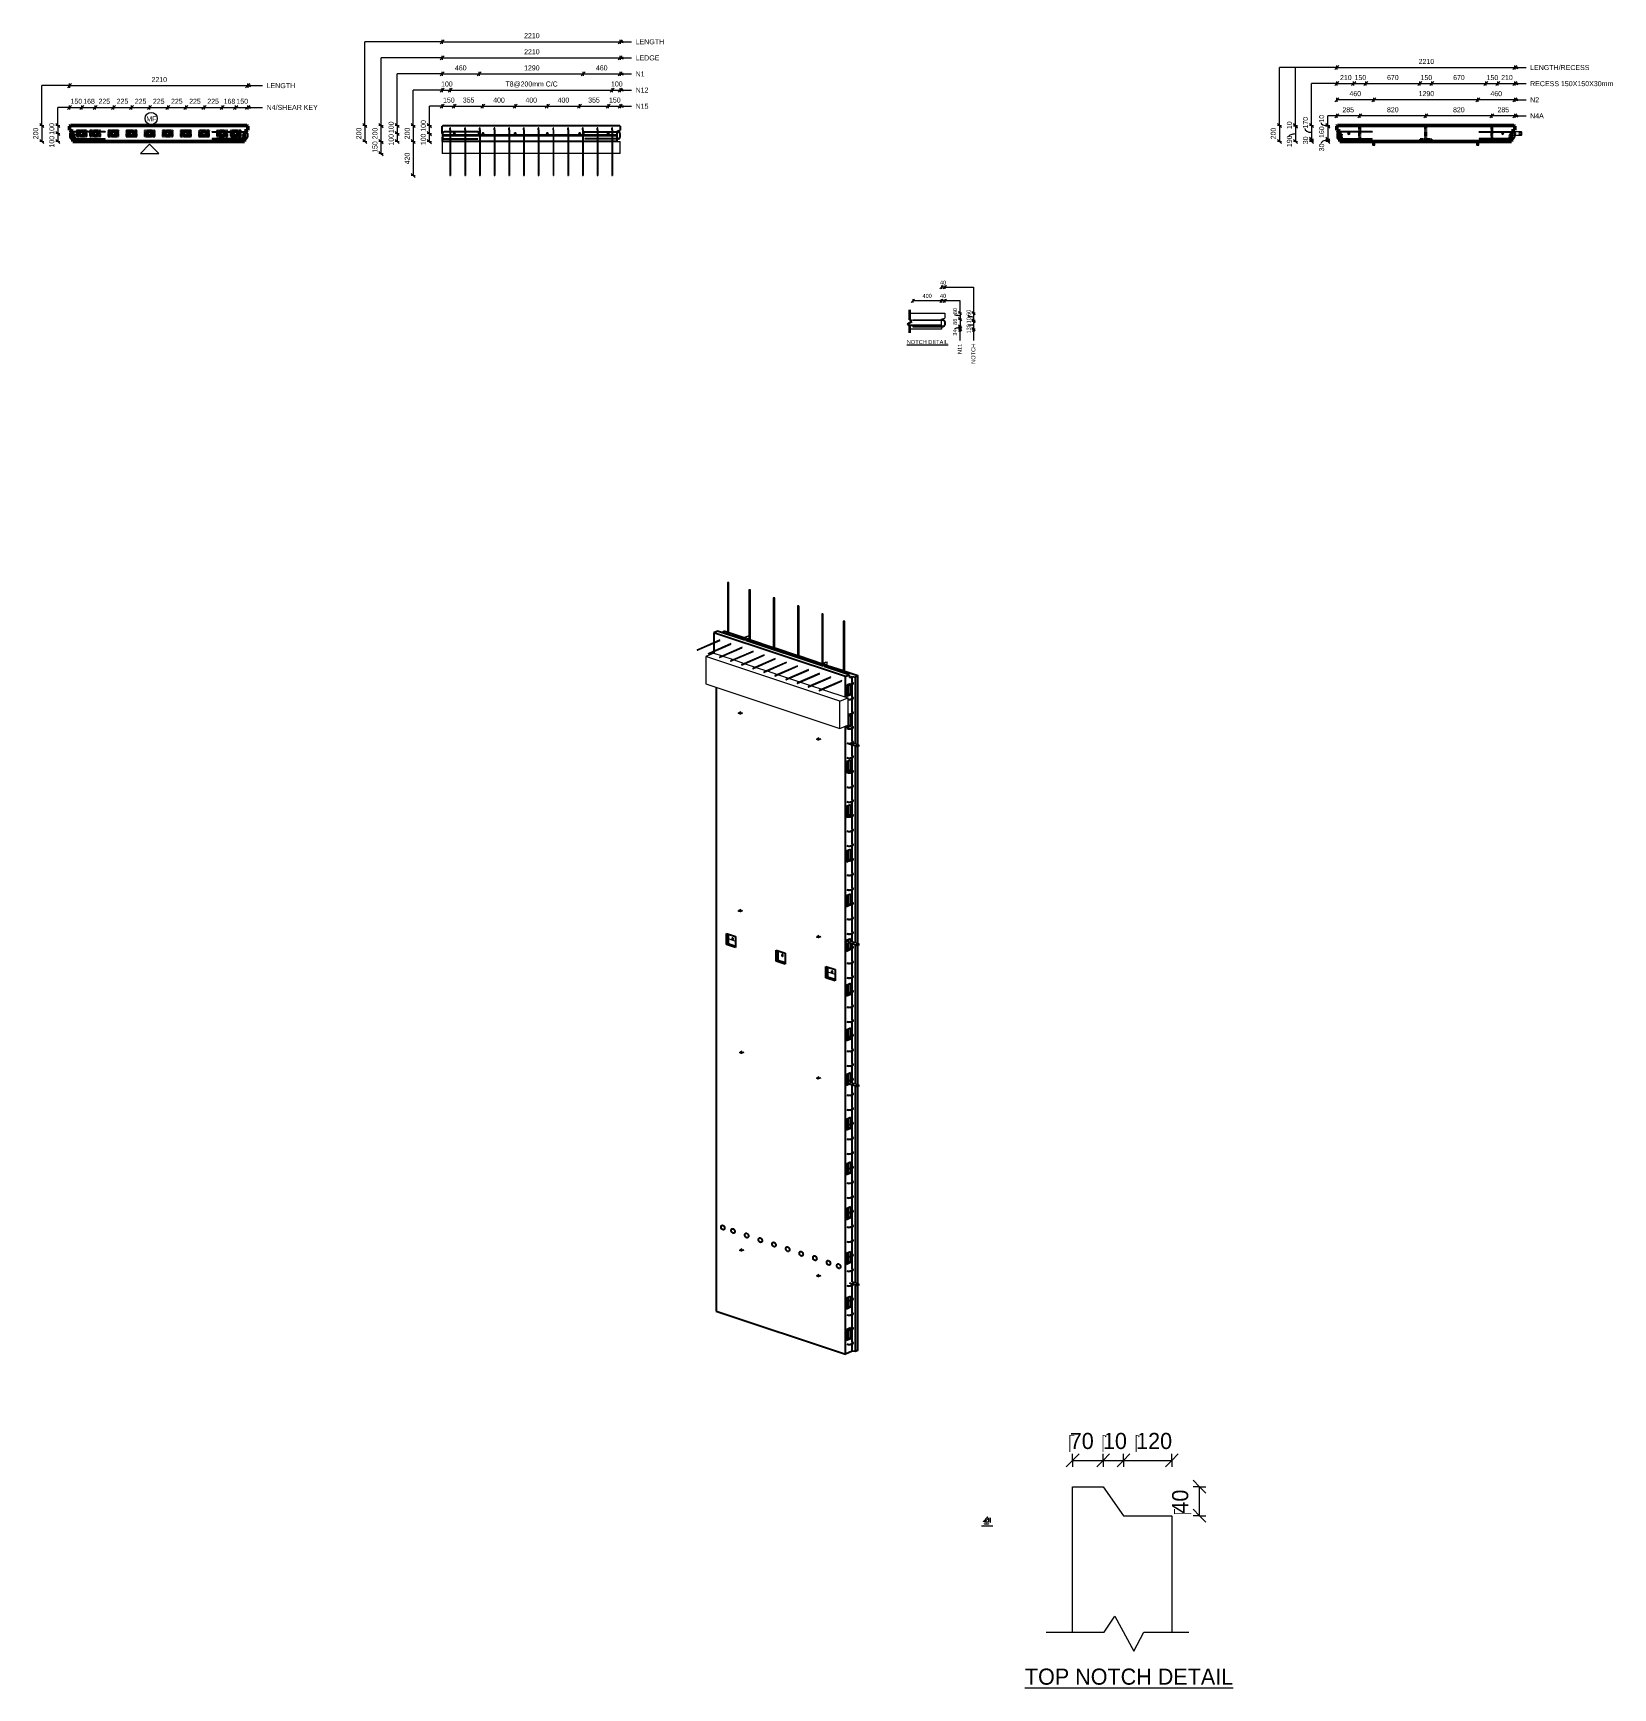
# Model space of a CAD drawing. Header units: millimetres. Extents: x -5423 to 14188, y 1067 to 21611.
import ezdxf

# ---------------------------------------------------------------- set-up
doc = ezdxf.new("R2010")
doc.units = ezdxf.units.MM
doc.linetypes.add('Dash', pattern=[6.36, 3.18, -3.18])
for name, color, linetype, lineweight in [('A-ANNO-DIMS', 211, 'Continuous', 9), ('A-ANNO-DIMS-25', 211, 'Continuous', 9), ('A-ANNO-DIMS-3', 211, 'Continuous', 9), ('A-ANNO-DIMS-80', 211, 'Continuous', 9), ('A-DETL', 90, 'Continuous', 18), ('A-DETL-MBND', 5, 'Continuous', 18), ('A-DETL-THIN', 151, 'Continuous', 18), ('A-GENM', 13, 'Continuous', 18), ('A-WALL', 113, 'Continuous', 25), ('A-WALL-HDLN', 110, 'Dash', 25), ('G-ANNO-TEXT', 231, 'Continuous', 9), ('S-BEAM', 12, 'Continuous', 18), ('S-RBAR', 171, 'Continuous', 18)]:
    doc.layers.add(name, color=color, linetype=linetype, lineweight=lineweight)
doc.styles.add('Arial', font='arial.ttf', dxfattribs={"height": 62.5})
doc.styles.add('Arial_1', font='arial.ttf', dxfattribs={"height": 50})
doc.styles.add('Arial_2', font='arial.ttf', dxfattribs={"height": 7.5})
doc.styles.add('Nirmala UI Semilight', font='NirmalaS.ttf', dxfattribs={"height": 62.5})
doc.styles.add('Nirmala UI Semilight_1', font='NirmalaS.ttf', dxfattribs={"height": 50})
doc.styles.add('Nirmala UI Semilight_2', font='NirmalaS.ttf', dxfattribs={"height": 7.5})
doc.styles.add('Nirmala UI Semilight_3', font='NirmalaS.ttf', dxfattribs={"height": 200})
doc.styles.add('Nirmala UI Semilight_4', font='NirmalaS.ttf', dxfattribs={"height": 200})
doc.dimstyles.new('Arrow_Filled_-_2_5_NI_UI', dxfattribs={"dimscale": 304.8, "dimtxt": 65.460247, "dimasz": 0.164042, "dimexe": 0.082021, "dimexo": 0.0625, "dimgap": 0.082021, "dimtad": 1, "dimdec": 4, "dimzin": 0, "dimdsep": 46, "dimtxsty": 'Nirmala UI Semilight', "dimblk1": 'OBLIQUE', "dimblk2": 'OBLIQUE', "dimsah": 1, "dimcen": 0.09, "dimazin": 0, "dimtfac": 1, "dimtdec": 4, "dimtix": 1, "dimtmove": 0, "dimatfit": 3, "dimfxl": 0.082021, "dimfxlon": 1, "dimtvp": 1, "dimtolj": 1, "dimtzin": 0, "dimarcsym": 2})
doc.dimstyles.new('Arrow_Filled_-_2_5_NI_UI_1', dxfattribs={"dimscale": 304.8, "dimtxt": 65.460247, "dimasz": 0.164042, "dimexe": 0.082021, "dimexo": 0.0625, "dimgap": 0.082021, "dimtad": 1, "dimdec": 4, "dimzin": 0, "dimdsep": 46, "dimtxsty": 'Nirmala UI Semilight', "dimblk1": 'OBLIQUE', "dimblk2": 'OBLIQUE', "dimsah": 1, "dimcen": 0.09, "dimazin": 0, "dimtfac": 1, "dimtdec": 4, "dimtix": 1, "dimtmove": 2, "dimatfit": 3, "dimfxl": 0.082021, "dimfxlon": 1, "dimtvp": 1, "dimtolj": 1, "dimtzin": 0, "dimarcsym": 2})
doc.dimstyles.new('Arrow_Filled_-_2_5_NI_UI_2', dxfattribs={"dimscale": 304.8, "dimtxt": 7.85523, "dimasz": 0.019685, "dimexe": 0.009843, "dimexo": 0.0625, "dimgap": 0.009843, "dimtad": 1, "dimdec": 4, "dimzin": 0, "dimdsep": 46, "dimtxsty": 'Nirmala UI Semilight_2', "dimblk1": 'OBLIQUE', "dimblk2": 'OBLIQUE', "dimsah": 1, "dimcen": 0.09, "dimazin": 0, "dimtfac": 1, "dimtdec": 4, "dimtix": 1, "dimtmove": 0, "dimatfit": 3, "dimfxl": 0.009843, "dimfxlon": 1, "dimtvp": 1, "dimtolj": 1, "dimtzin": 0, "dimarcsym": 2})
doc.dimstyles.new('Arrow_Filled_-_2_5_NI_UI_3', dxfattribs={"dimscale": 304.8, "dimtxt": 209.472789, "dimasz": 0.524934, "dimexe": 0.262467, "dimexo": 0.0625, "dimgap": 0.262467, "dimtad": 1, "dimdec": 4, "dimzin": 0, "dimdsep": 46, "dimtxsty": 'Nirmala UI Semilight_3', "dimblk1": 'OBLIQUE', "dimblk2": 'OBLIQUE', "dimsah": 1, "dimcen": 0.09, "dimazin": 0, "dimtfac": 1, "dimtdec": 4, "dimtix": 1, "dimtmove": 2, "dimatfit": 3, "dimfxl": 0.262467, "dimfxlon": 1, "dimtvp": 1, "dimtolj": 1, "dimtzin": 0, "dimarcsym": 2})
doc.dimstyles.new('Arrow_Filled_-_2_5_NI_UI_4', dxfattribs={"dimscale": 304.8, "dimtxt": 209.472789, "dimasz": 0.524934, "dimexe": 0.262467, "dimexo": 0.0625, "dimgap": 0.262467, "dimtad": 1, "dimdec": 4, "dimzin": 0, "dimdsep": 46, "dimtxsty": 'Nirmala UI Semilight_3', "dimblk1": 'OBLIQUE', "dimblk2": 'OBLIQUE', "dimsah": 1, "dimcen": 0.09, "dimazin": 0, "dimtfac": 1, "dimtdec": 4, "dimtix": 1, "dimtmove": 0, "dimatfit": 3, "dimfxl": 0.262467, "dimfxlon": 1, "dimtvp": 1, "dimtolj": 1, "dimtzin": 0, "dimarcsym": 2})
doc.dimstyles.new('Arrow_Filled_-_2_5_NI_UI_5', dxfattribs={"dimscale": 304.8, "dimtxt": 65.460247, "dimasz": 0.164042, "dimexe": 0.082021, "dimexo": 0.0625, "dimgap": 0.082021, "dimtad": 1, "dimdec": 4, "dimzin": 0, "dimdsep": 46, "dimtxsty": 'Nirmala UI Semilight', "dimblk1": 'OBLIQUE', "dimblk2": 'OBLIQUE', "dimsah": 1, "dimcen": 0.09, "dimazin": 0, "dimtfac": 1, "dimtdec": 4, "dimtix": 1, "dimtmove": 1, "dimatfit": 3, "dimfxl": 0.082021, "dimfxlon": 1, "dimtvp": 1, "dimtolj": 1, "dimtzin": 0, "dimarcsym": 2})

msp = doc.modelspace()

# ---------------------------------------------------------------- texts
at = {"layer": 'G-ANNO-TEXT', "color": 7, "attachment_point": 1}
for s, insert, char_height, width, style in [('LENGTH', (2056.47554, 21535.19321), 62.5, 428.9028125, 'Arial'), ('LEDGE', (2056.47554, 21335.19321), 62.5, 356.7509375, 'Arial'), ('LENGTH/RECESS', (13160.2748, 21215.19321), 62.5, 891.8773437, 'Arial'), ('LENGTH', (-2523.75411, 20990.42014), 62.5, 428.9028125, 'Arial'), ('N1', (2056.47554, 21135.19321), 62.5, 134.2826563, 'Arial'), ('RECESS 150X150X30mm', (13160.2748, 21015.19321), 62.5, 1248.6282813, 'Arial'), ('N12', (2056.47554, 20935.19321), 62.5, 192.405, 'Arial'), ('N2', (13160.2748, 20815.19321), 62.5, 134.2826563, 'Arial'), ('MF', (-4017.53558, 20577.22338), 62.5, 150.3164062, 'Arial'), ('N4/SHEAR KEY', (-2523.75411, 20720.42014), 62.5, 767.6157813, 'Arial'), ('N15', (2056.47554, 20735.19321), 62.5, 192.405, 'Arial'), ('N4A', (13160.2748, 20615.19321), 62.5, 204.4303125, 'Arial'), ('40', (5835.23755, 18537.9943), 50, 91.392375, 'Nirmala UI Semilight_1'), ('400', (5618.67064, 18374.43991), 50, 136.286875, 'Nirmala UI Semilight_1'), ('40', (5835.23755, 18374.43991), 50, 91.392375, 'Nirmala UI Semilight_1'), ('\\LNOTCH DETAIL', (5422.8769, 17801.32875), 50, 622.1095, 'Arial_1'), ('\\LTYPICAL CHAMFER DETAIL', (6352.21005, 3087.48198), 7.5, 166.9113375, 'Arial_2'), ('\\LTOP NOTCH DETAIL', (6889.12067, 1307.16895), 200, 2975.864, 'Nirmala UI Semilight_4')]:
    msp.add_mtext(s, dxfattribs=dict(at, insert=insert, char_height=char_height, width=width, style=style))
at = {"layer": 'G-ANNO-TEXT', "color": 7, "char_height": 50, "attachment_point": 1, "rotation": 90}
for s, insert, width, style in [('80', (5996.8128, 18120.89979), 89.789, 'Nirmala UI Semilight_1'), ('60', (6165.15561, 18100.51088), 89.789, 'Nirmala UI Semilight_1'), ('10', (6165.15561, 18008.05743), 76.962, 'Nirmala UI Semilight_1'), ('86', (5996.8128, 17989.83049), 89.789, 'Nirmala UI Semilight_1'), ('34', (5996.8128, 17854.64001), 91.392375, 'Nirmala UI Semilight_1'), ('130', (6165.15561, 17881.70469), 121.8565, 'Nirmala UI Semilight_1'), ('N11', (6056.04418, 17627.56958), 153.924, 'Arial_1'), ('NOTCH', (6224.38699, 17505.96958), 301.4345, 'Arial_1')]:
    msp.add_mtext(s, dxfattribs=dict(at, insert=insert, width=width, style=style))

# ---------------------------------------------------------------- blocks, each defined once
blk = doc.blocks.new('RR spread anchor face based - RR-SA-7_5-260-1726841-Elevation Top1')
at = {"layer": 'A-GENM'}
for p, q in [((-4517, 20392), (-4517, 20395)), ((-4517, 20395), (-4507, 20395)), ((-4517, 20337), (-4517, 20392)), ((-4517, 20392), (-4507, 20392)), ((-4517, 20335), (-4517, 20337)), ((-4517, 20337), (-4507, 20337)), ((-4507, 20335), (-4517, 20335))]:
    blk.add_line(p, q, dxfattribs=at)
blk = doc.blocks.new('RR spread anchor face based - RR-SA-7_5-260-V1-Elevation Top1')
at = {"layer": 'A-GENM'}
for p, q in [((-3220, 20395), (-3211, 20395)), ((-3220, 20392), (-3211, 20392)), ((-3211, 20395), (-3211, 20392)), ((-3211, 20392), (-3211, 20337)), ((-3220, 20337), (-3211, 20337)), ((-3211, 20335), (-3220, 20335)), ((-3211, 20337), (-3211, 20335))]:
    blk.add_line(p, q, dxfattribs=at)
blk = doc.blocks.new('M_Rectangular Corbel - M_Rectangular Corbel-2619637-Elevation Top1')
at = {"layer": 'S-BEAM'}
for p, q in [((-4969, 20265), (-4969, 20115)), ((-2799, 20265), (-2759, 20265)), ((-2759, 20115), (-2759, 20265)), ((-4873, 20115), (-4969, 20115)), ((-4690, 20115), (-4865, 20115)), ((-4507, 20115), (-4682, 20115)), ((-4325, 20115), (-4499, 20115)), ((-4142, 20115), (-4317, 20115)), ((-3959, 20115), (-4134, 20115)), ((-3776, 20115), (-3951, 20115)), ((-3594, 20115), (-3768, 20115)), ((-3411, 20115), (-3586, 20115)), ((-3228, 20115), (-3403, 20115)), ((-3046, 20115), (-3220, 20115)), ((-2863, 20115), (-3038, 20115)), ((-2759, 20115), (-2855, 20115))]:
    blk.add_line(p, q, dxfattribs=at)
blk = doc.blocks.new('RR spread anchor face based - RR-SA-2_5-150-1876458-3D Ortho')
at = {"layer": 'A-GENM'}
for p, q in [((10884, 12851), (10882, 12849)), ((10882, 12849), (10901, 12843)), ((10882, 12840), (10882, 12849)), ((10901, 12834), (10882, 12840)), ((10910, 12863), (10884, 12851)), ((10897, 12852), (10901, 12854)), ((10901, 12843), (10906, 12844)), ((10901, 12834), (10901, 12843)), ((10906, 12835), (10901, 12834)), ((10906, 12844), (10933, 12855)), ((10933, 12846), (10906, 12835)), ((10906, 12844), (10906, 12835)), ((10911, 12851), (10907, 12849))]:
    blk.add_line(p, q, dxfattribs=at)
for points in [[(10895, 12851, 0), (10895, 12851, 0), (10896, 12852, 0), (10897, 12852, 0)], [(10907, 12849, 0), (10906, 12849, 0), (10904, 12848, 0), (10903, 12848, 0), (10901, 12848, 0), (10899, 12848, 0), (10897, 12849, 0), (10896, 12849, 0), (10895, 12850, 0), (10895, 12851, 0)], [(10901, 12854, 0), (10902, 12855, 0), (10904, 12855, 0), (10906, 12855, 0), (10907, 12855, 0), (10909, 12855, 0), (10911, 12854, 0), (10912, 12854, 0), (10913, 12853, 0), (10913, 12853, 0), (10913, 12852, 0), (10912, 12851, 0), (10911, 12851, 0)]]:
    blk.add_polyline3d(points, dxfattribs=at)
blk = doc.blocks.new('RR spread anchor face based - RR-SA-7_5-260-1726841-3D Ortho')
at = {"layer": 'A-GENM'}
for p, q in [((9991, 14107), (9992, 14112)), ((9991, 14074), (9991, 14107)), ((10003, 14103), (9991, 14107)), ((9992, 14112), (10029, 14128)), ((9992, 14112), (10004, 14108)), ((10004, 14108), (10003, 14103)), ((10003, 14103), (10003, 14070)), ((10040, 14124), (10004, 14108)), ((10014, 14077), (10014, 14081)), ((10019, 14093), (10019, 14094)), ((10019, 14089), (10019, 14093)), ((10029, 14128), (10040, 14124)), ((10031, 14089), (10031, 14085))]:
    blk.add_line(p, q, dxfattribs=at)
for points in [[(10014, 14081, 0), (10014, 14084, 0), (10015, 14088, 0), (10016, 14091, 0), (10018, 14093, 0), (10020, 14096, 0), (10023, 14097, 0), (10025, 14097, 0), (10027, 14097, 0), (10029, 14096, 0), (10030, 14094, 0), (10031, 14092, 0), (10031, 14089, 0)], [(10014, 14076, 0), (10015, 14077, 0), (10017, 14079, 0), (10018, 14082, 0), (10019, 14086, 0), (10019, 14089, 0)], [(10018, 14069, 0), (10016, 14070, 0), (10015, 14072, 0), (10014, 14074, 0), (10014, 14077, 0)], [(10031, 14085, 0), (10031, 14082, 0), (10030, 14078, 0), (10029, 14075, 0), (10027, 14073, 0), (10025, 14071, 0), (10023, 14069, 0), (10020, 14069, 0)]]:
    blk.add_polyline3d(points, dxfattribs=at)
blk = doc.blocks.new('RR spread anchor face based - RR-SA-7_5-260-V2-3D Ortho')
at = {"layer": 'A-GENM'}
for p, q in [((10962, 13784), (10963, 13789)), ((10962, 13751), (10962, 13784)), ((10974, 13780), (10962, 13784)), ((10963, 13789), (10999, 13805)), ((10963, 13789), (10975, 13785)), ((10975, 13785), (10974, 13780)), ((10974, 13780), (10974, 13747)), ((11011, 13801), (10975, 13785)), ((10990, 13770), (10990, 13771)), ((10990, 13766), (10990, 13770)), ((10999, 13805), (11011, 13801)), ((11002, 13766), (11002, 13762)), ((11013, 13797), (11011, 13801)), ((11013, 13734), (11013, 13797)), ((10985, 13754), (10985, 13758))]:
    blk.add_line(p, q, dxfattribs=at)
for points in [[(10985, 13758, 0), (10985, 13761, 0), (10986, 13765, 0), (10987, 13768, 0), (10989, 13770, 0), (10991, 13772, 0), (10993, 13774, 0), (10996, 13774, 0), (10998, 13774, 0), (10999, 13773, 0), (11001, 13771, 0), (11002, 13768, 0), (11002, 13766, 0)], [(10985, 13753, 0), (10986, 13754, 0), (10987, 13756, 0), (10989, 13759, 0), (10990, 13763, 0), (10990, 13766, 0)], [(10989, 13746, 0), (10987, 13747, 0), (10986, 13749, 0), (10985, 13751, 0), (10985, 13754, 0)], [(11002, 13762, 0), (11002, 13759, 0), (11001, 13755, 0), (10999, 13752, 0), (10998, 13750, 0), (10996, 13747, 0), (10993, 13746, 0), (10991, 13746, 0)]]:
    blk.add_polyline3d(points, dxfattribs=at)
blk = doc.blocks.new('Rebar Bar - Part 2227165887-431004-3D Ortho')
at = {"layer": 'S-RBAR'}
blk.add_polyline3d([(9634, 13340, 0), (9634, 13339, 0), (9634, 13338, 0), (9634, 13337, 0), (9634, 13337, 0), (9634, 13336, 0), (9634, 13335, 0)], dxfattribs=at)
blk = doc.blocks.new('Rebar Bar - Part 2227165887-V3-3D Ortho')
at = {"layer": 'S-RBAR'}
blk.add_polyline3d([(9635, 13158, 0), (9634, 13158, 0), (9634, 13157, 0), (9634, 13156, 0), (9634, 13155, 0), (9634, 13155, 0), (9634, 13154, 0), (9634, 13153, 0)], dxfattribs=at)
blk = doc.blocks.new('Rebar Bar - Part 3131074535-431004-3D Ortho')
at = {"layer": 'S-RBAR'}
blk.add_line((9782, 10370), (9875, 10339), dxfattribs=at)
blk = doc.blocks.new('Rebar Bar - Part 2227165887-V4-3D Ortho')
at = {"layer": 'S-RBAR'}
blk.add_polyline3d([(9634, 9154, 0), (9634, 9153, 0), (9634, 9152, 0), (9634, 9152, 0), (9634, 9151, 0), (9634, 9150, 0), (9634, 9150, 0), (9635, 9149, 0)], dxfattribs=at)
blk = doc.blocks.new('Rebar Bar - Part 3166313199-431004-3D Ortho')
at = {"layer": 'S-RBAR'}
for p, q in [((11314, 13544), (11327, 13539)), ((11330, 13547), (11316, 13551))]:
    blk.add_line(p, q, dxfattribs=at)
blk = doc.blocks.new('Rebar Bar - Part 2227165887-V5-3D Ortho')
at = {"layer": 'S-RBAR'}
for points in [[(11332, 13537, 0), (11332, 13537, 0), (11331, 13537, 0), (11331, 13537, 0), (11331, 13537, 0), (11331, 13537, 0), (11331, 13537, 0), (11331, 13537, 0), (11330, 13538, 0), (11330, 13538, 0), (11330, 13538, 0), (11329, 13538, 0), (11329, 13538, 0), (11328, 13539, 0), (11328, 13539, 0), (11327, 13539, 0), (11327, 13539, 0)], [(11332, 13537, 0), (11332, 13537, 0), (11332, 13537, 0), (11331, 13537, 0), (11331, 13537, 0), (11331, 13537, 0), (11331, 13537, 0), (11331, 13537, 0), (11331, 13537, 0), (11330, 13536, 0), (11330, 13536, 0), (11330, 13536, 0), (11329, 13536, 0), (11329, 13536, 0)], [(11332, 13528, 0), (11333, 13529, 0), (11333, 13529, 0), (11334, 13529, 0), (11335, 13530, 0), (11335, 13530, 0), (11336, 13530, 0), (11336, 13531, 0), (11337, 13531, 0), (11337, 13532, 0), (11337, 13532, 0), (11338, 13533, 0), (11338, 13533, 0), (11339, 13534, 0), (11339, 13534, 0), (11339, 13535, 0), (11339, 13536, 0), (11339, 13536, 0), (11339, 13537, 0), (11339, 13538, 0), (11339, 13538, 0), (11339, 13539, 0), (11339, 13540, 0), (11339, 13540, 0), (11338, 13541, 0), (11338, 13542, 0), (11337, 13542, 0), (11337, 13543, 0), (11337, 13543, 0), (11336, 13543, 0), (11336, 13544, 0), (11335, 13544, 0), (11334, 13545, 0), (11334, 13545, 0), (11333, 13545, 0), (11333, 13545, 0), (11332, 13546, 0), (11331, 13546, 0), (11331, 13546, 0), (11330, 13546, 0), (11330, 13547, 0)]]:
    blk.add_polyline3d(points, dxfattribs=at)
blk = doc.blocks.new('Rebar Bar - Part 981547073-431004-3D Ortho')
at = {"layer": 'S-RBAR'}
for p, q in [((11329, 13536), (11299, 13523)), ((11302, 13515), (11332, 13528))]:
    blk.add_line(p, q, dxfattribs=at)
blk = doc.blocks.new('Rebar Bar - Part 2227165887-V6-3D Ortho')
at = {"layer": 'S-RBAR'}
for points in [[(11302, 13515, 0), (11301, 13515, 0), (11301, 13515, 0), (11300, 13514, 0), (11299, 13514, 0), (11298, 13514, 0), (11298, 13514, 0), (11297, 13514, 0), (11296, 13513, 0), (11295, 13513, 0), (11295, 13513, 0), (11294, 13513, 0), (11293, 13513, 0), (11292, 13513, 0), (11291, 13513, 0), (11291, 13513, 0), (11290, 13512, 0), (11289, 13512, 0), (11288, 13512, 0), (11287, 13512, 0), (11286, 13512, 0), (11285, 13512, 0), (11285, 13512, 0), (11284, 13512, 0), (11283, 13512, 0), (11282, 13512, 0), (11281, 13512, 0), (11280, 13512, 0), (11279, 13513, 0), (11279, 13513, 0), (11278, 13513, 0), (11277, 13513, 0), (11276, 13513, 0), (11275, 13513, 0), (11275, 13513, 0), (11274, 13513, 0), (11273, 13514, 0), (11272, 13514, 0), (11272, 13514, 0), (11271, 13514, 0), (11271, 13514, 0)], [(11299, 13523, 0), (11298, 13522, 0), (11298, 13522, 0), (11297, 13522, 0), (11297, 13522, 0), (11296, 13522, 0), (11296, 13522, 0), (11295, 13521, 0), (11294, 13521, 0), (11294, 13521, 0), (11293, 13521, 0), (11293, 13521, 0), (11292, 13521, 0), (11291, 13521, 0), (11290, 13521, 0), (11290, 13520, 0), (11289, 13520, 0), (11288, 13520, 0), (11288, 13520, 0), (11287, 13520, 0), (11286, 13520, 0), (11285, 13520, 0), (11285, 13520, 0), (11284, 13520, 0), (11283, 13520, 0), (11282, 13520, 0), (11282, 13520, 0), (11281, 13520, 0), (11280, 13521, 0), (11280, 13521, 0), (11279, 13521, 0), (11278, 13521, 0), (11278, 13521, 0), (11277, 13521, 0), (11276, 13521, 0), (11276, 13521, 0), (11275, 13521, 0), (11274, 13522, 0), (11274, 13522, 0), (11273, 13522, 0), (11273, 13522, 0)]]:
    blk.add_polyline3d(points, dxfattribs=at)
blk = doc.blocks.new('Rebar Bar - Part 3131074535-V7-3D Ortho')
at = {"layer": 'S-RBAR'}
for p, q in [((11257, 13519), (11271, 13514)), ((11273, 13522), (11260, 13526))]:
    blk.add_line(p, q, dxfattribs=at)
blk = doc.blocks.new('Rebar Bar - Part 3131074535-V8-3D Ortho')
at = {"layer": 'S-RBAR'}
for p, q in [((11273, 13340), (11268, 13342)), ((11268, 13333), (11271, 13332))]:
    blk.add_line(p, q, dxfattribs=at)
blk = doc.blocks.new('Rebar Bar - Part 3131074535-V9-3D Ortho')
at = {"layer": 'S-RBAR'}
for p, q in [((11273, 12430), (11256, 12436)), ((11257, 12427), (11271, 12422))]:
    blk.add_line(p, q, dxfattribs=at)
blk = doc.blocks.new('Rebar Bar - Part 3131074535-V10-3D Ortho')
at = {"layer": 'S-RBAR'}
for p, q in [((11273, 11884), (11251, 11892)), ((11251, 11883), (11271, 11876))]:
    blk.add_line(p, q, dxfattribs=at)
blk = doc.blocks.new('Rebar Bar - Part 3166313199-V11-3D Ortho')
at = {"layer": 'S-RBAR'}
for p, q in [((11314, 11542), (11327, 11537)), ((11330, 11545), (11316, 11549))]:
    blk.add_line(p, q, dxfattribs=at)
blk = doc.blocks.new('Rebar Bar - Part 3131074535-V12-3D Ortho')
at = {"layer": 'S-RBAR'}
for p, q in [((11273, 11338), (11251, 11346)), ((11251, 11337), (11271, 11331))]:
    blk.add_line(p, q, dxfattribs=at)
blk = doc.blocks.new('Rebar Bar - Part 3131074535-V13-3D Ortho')
at = {"layer": 'S-RBAR'}
for p, q in [((11016, 9959), (11110, 9928)), ((11257, 9879), (11271, 9875)), ((11273, 9882), (11260, 9887))]:
    blk.add_line(p, q, dxfattribs=at)
blk = doc.blocks.new('Rebar Bar - Part 3166313199-V14-3D Ortho')
at = {"layer": 'S-RBAR'}
for p, q in [((11313, 6264), (11327, 6260)), ((11330, 6267), (11316, 6272))]:
    blk.add_line(p, q, dxfattribs=at)
blk = doc.blocks.new('Rebar Bar - Part 2227165887-V15-3D Ortho')
at = {"layer": 'S-RBAR'}
for points in [[(11331, 6076, 0), (11331, 6076, 0), (11331, 6075, 0), (11331, 6075, 0), (11331, 6075, 0), (11330, 6075, 0), (11330, 6075, 0), (11330, 6075, 0), (11329, 6074, 0), (11329, 6074, 0)], [(11332, 6075, 0), (11332, 6075, 0), (11331, 6075, 0), (11331, 6075, 0), (11331, 6076, 0), (11331, 6076, 0), (11331, 6076, 0)], [(11332, 6067, 0), (11333, 6067, 0), (11333, 6068, 0), (11334, 6068, 0), (11335, 6068, 0), (11335, 6069, 0), (11336, 6069, 0), (11336, 6069, 0), (11337, 6070, 0), (11337, 6070, 0), (11337, 6071, 0), (11338, 6071, 0), (11338, 6072, 0), (11339, 6072, 0), (11339, 6073, 0)]]:
    blk.add_polyline3d(points, dxfattribs=at)
blk = doc.blocks.new('Rebar Bar - Part 3131074535-V16-3D Ortho')
at = {"layer": 'S-RBAR'}
for p, q in [((11251, 5514), (11271, 5507)), ((11273, 5515), (11256, 5520))]:
    blk.add_line(p, q, dxfattribs=at)
blk = doc.blocks.new('RR spread anchor face based - RR-SA-2_5-150-V17-3D Ortho')
at = {"layer": 'A-GENM'}
for p, q in [((10884, 6188), (10882, 6186)), ((10882, 6186), (10901, 6180)), ((10882, 6177), (10882, 6186)), ((10901, 6171), (10882, 6177)), ((10910, 6200), (10884, 6188)), ((10897, 6189), (10901, 6191)), ((10901, 6180), (10906, 6181)), ((10901, 6171), (10901, 6180)), ((10906, 6171), (10901, 6171)), ((10906, 6181), (10933, 6192)), ((10933, 6183), (10906, 6171)), ((10906, 6181), (10906, 6171)), ((10911, 6187), (10907, 6186))]:
    blk.add_line(p, q, dxfattribs=at)
for points in [[(10895, 6188, 0), (10896, 6188, 0), (10897, 6189, 0)], [(10907, 6186, 0), (10906, 6185, 0), (10904, 6185, 0), (10903, 6185, 0), (10901, 6185, 0), (10899, 6185, 0), (10897, 6185, 0), (10896, 6186, 0), (10895, 6186, 0), (10895, 6187, 0)], [(10901, 6191, 0), (10902, 6191, 0), (10904, 6192, 0), (10906, 6192, 0), (10907, 6192, 0), (10909, 6191, 0), (10911, 6191, 0), (10912, 6191, 0), (10913, 6190, 0), (10913, 6189, 0), (10913, 6189, 0), (10912, 6188, 0), (10911, 6187, 0)]]:
    blk.add_polyline3d(points, dxfattribs=at)
blk = doc.blocks.new('Rebar Bar - Part 3643695667-431004-3D Ortho')
at = {"layer": 'S-RBAR'}
for p, q in [((11193, 13574), (10914, 13453)), ((10917, 13446), (11196, 13567))]:
    blk.add_line(p, q, dxfattribs=at)
for points in [[(10919, 13449, 0), (10919, 13450, 0), (10918, 13451, 0), (10918, 13452, 0), (10917, 13452, 0), (10917, 13453, 0), (10916, 13453, 0), (10915, 13454, 0), (10914, 13453, 0), (10914, 13453, 0), (10913, 13452, 0), (10913, 13452, 0), (10913, 13451, 0)], [(10913, 13451, 0), (10913, 13450, 0), (10913, 13449, 0), (10914, 13448, 0), (10914, 13447, 0), (10915, 13446, 0), (10916, 13446, 0), (10917, 13446, 0), (10917, 13446, 0), (10918, 13446, 0), (10918, 13447, 0), (10919, 13448, 0), (10919, 13449, 0)]]:
    blk.add_polyline3d(points, dxfattribs=at)
blk = doc.blocks.new('Rebar Bar - Part 3314717470-431004-3D Ortho')
at = {"layer": 'S-RBAR'}
for p, q in [((10944, 14397), (10944, 13757)), ((10964, 13789), (10964, 14397))]:
    blk.add_line(p, q, dxfattribs=at)
for points in [[(10946, 14400, 0), (10945, 14399, 0), (10944, 14398, 0), (10944, 14397, 0), (10944, 14396, 0), (10945, 14395, 0), (10947, 14394, 0), (10949, 14394, 0), (10952, 14394, 0), (10954, 14394, 0), (10957, 14394, 0), (10959, 14394, 0), (10961, 14395, 0)], [(10961, 14395, 0), (10963, 14396, 0), (10963, 14397, 0), (10964, 14398, 0), (10963, 14399, 0), (10962, 14399, 0), (10960, 14400, 0), (10958, 14401, 0), (10955, 14401, 0), (10953, 14401, 0), (10950, 14401, 0), (10948, 14401, 0), (10946, 14400, 0)]]:
    blk.add_polyline3d(points, dxfattribs=at)
blk = doc.blocks.new('Rebar Bar - Part 3314717470-V18-3D Ortho')
at = {"layer": 'S-RBAR'}
for p, q in [((10643, 14498), (10643, 13857)), ((10663, 13850), (10663, 14498))]:
    blk.add_line(p, q, dxfattribs=at)
for points in [[(10645, 14500, 0), (10644, 14499, 0), (10643, 14498, 0), (10643, 14497, 0), (10643, 14496, 0), (10644, 14495, 0), (10646, 14495, 0), (10648, 14494, 0), (10651, 14494, 0), (10653, 14494, 0), (10656, 14494, 0), (10658, 14494, 0), (10660, 14495, 0)], [(10660, 14495, 0), (10661, 14496, 0), (10662, 14497, 0), (10662, 14498, 0), (10662, 14499, 0), (10661, 14500, 0), (10659, 14500, 0), (10657, 14501, 0), (10654, 14501, 0), (10652, 14501, 0), (10649, 14501, 0), (10647, 14501, 0), (10645, 14500, 0)]]:
    blk.add_polyline3d(points, dxfattribs=at)
blk = doc.blocks.new('Rebar Bar - Part 2222163669-431004-3D Ortho')
at = {"layer": 'S-RBAR'}
for p, q in [((9773, 14787), (9773, 14146)), ((9793, 14140), (9793, 14787))]:
    blk.add_line(p, q, dxfattribs=at)
for points in [[(9775, 14789, 0), (9774, 14789, 0), (9773, 14788, 0), (9773, 14787, 0), (9773, 14786, 0), (9775, 14785, 0), (9776, 14784, 0), (9778, 14784, 0), (9781, 14783, 0), (9783, 14783, 0), (9786, 14783, 0), (9788, 14784, 0), (9790, 14784, 0)], [(9790, 14784, 0), (9792, 14785, 0), (9793, 14786, 0), (9793, 14787, 0), (9792, 14788, 0), (9791, 14789, 0), (9789, 14790, 0), (9787, 14790, 0), (9785, 14791, 0), (9782, 14791, 0), (9780, 14791, 0), (9777, 14790, 0), (9775, 14789, 0)]]:
    blk.add_polyline3d(points, dxfattribs=at)
blk = doc.blocks.new('Rebar Bar - Part 2904564288-431004-3D Ortho')
at = {"layer": 'S-RBAR'}
for p, q in [((11211, 14308), (11211, 13668)), ((11231, 13661), (11231, 14308))]:
    blk.add_line(p, q, dxfattribs=at)
for points in [[(11213, 14311, 0), (11212, 14310, 0), (11211, 14309, 0), (11211, 14308, 0), (11212, 14307, 0), (11213, 14306, 0), (11214, 14305, 0), (11217, 14305, 0), (11219, 14305, 0), (11222, 14305, 0), (11224, 14305, 0), (11227, 14305, 0), (11229, 14306, 0)], [(11229, 14306, 0), (11230, 14307, 0), (11231, 14308, 0), (11231, 14309, 0), (11230, 14310, 0), (11229, 14310, 0), (11228, 14311, 0), (11225, 14312, 0), (11223, 14312, 0), (11220, 14312, 0), (11218, 14312, 0), (11215, 14311, 0), (11213, 14311, 0)]]:
    blk.add_polyline3d(points, dxfattribs=at)
blk = doc.blocks.new('M_Rectangular Corbel - M_Rectangular Corbel-2619637-3D Ortho')
at = {"layer": 'S-BEAM'}
for p, q in [((9604, 13913), (9506, 13870)), ((9506, 13870), (9506, 13532)), ((11169, 13316), (9506, 13870)), ((9604, 13913), (9707, 13879)), ((9718, 13875), (9844, 13833)), ((9856, 13829), (9982, 13787)), ((9993, 13783), (10119, 13741)), ((10131, 13737), (10257, 13695)), ((10268, 13692), (10395, 13650)), ((10406, 13646), (10532, 13604)), ((10543, 13600), (10670, 13558)), ((9506, 13532), (11169, 12979)), ((10681, 13554), (10807, 13512)), ((10818, 13509), (10945, 13467)), ((10956, 13463), (11268, 13359)), ((11169, 13316), (11268, 13359)), ((11268, 13359), (11268, 13021)), ((11169, 12979), (11169, 13316)), ((11169, 12979), (11268, 13021))]:
    blk.add_line(p, q, dxfattribs=at)
blk = doc.blocks.new('RR spread anchor face based - RR-SA-4_0-180-1726831-3D Ortho')
at = {"layer": 'A-GENM'}
for p, q in [((11290, 6101), (11382, 6070)), ((11382, 6059), (11290, 6089)), ((11408, 6081), (11317, 6112)), ((11331, 6093), (11328, 6094)), ((11339, 6099), (11342, 6098)), ((11376, 6077), (11373, 6078)), ((11382, 6070), (11388, 6069)), ((11382, 6059), (11382, 6070)), ((11388, 6058), (11382, 6059)), ((11385, 6084), (11388, 6083)), ((11388, 6069), (11411, 6079)), ((11388, 6058), (11388, 6069)), ((11411, 6068), (11388, 6058)), ((11411, 6079), (11408, 6081)), ((11411, 6068), (11411, 6079))]:
    blk.add_line(p, q, dxfattribs=at)
for points in [[(11325, 6096, 0), (11325, 6097, 0), (11325, 6098, 0), (11327, 6098, 0), (11329, 6099, 0), (11331, 6099, 0), (11333, 6100, 0), (11335, 6100, 0), (11338, 6099, 0), (11339, 6099, 0)], [(11328, 6094, 0), (11326, 6094, 0), (11325, 6095, 0), (11325, 6096, 0)], [(11342, 6098, 0), (11344, 6097, 0), (11345, 6096, 0), (11346, 6095, 0), (11345, 6095, 0), (11345, 6094, 0), (11343, 6093, 0), (11342, 6092, 0), (11339, 6092, 0), (11337, 6092, 0), (11335, 6092, 0), (11333, 6092, 0), (11331, 6093, 0)], [(11370, 6081, 0), (11370, 6082, 0), (11371, 6083, 0), (11373, 6083, 0), (11374, 6084, 0), (11376, 6084, 0), (11379, 6084, 0), (11381, 6084, 0), (11383, 6084, 0), (11385, 6084, 0)], [(11373, 6078, 0), (11372, 6079, 0), (11371, 6080, 0), (11370, 6081, 0)], [(11388, 6083, 0), (11390, 6082, 0), (11391, 6081, 0), (11391, 6080, 0), (11391, 6079, 0), (11390, 6078, 0), (11389, 6078, 0), (11387, 6077, 0), (11385, 6077, 0), (11383, 6077, 0), (11381, 6077, 0), (11378, 6077, 0), (11376, 6077, 0)]]:
    blk.add_polyline3d(points, dxfattribs=at)
blk = doc.blocks.new('RR spread anchor face based - RR-SA-4_0-180-V19-3D Ortho')
at = {"layer": 'A-GENM'}
for p, q in [((11382, 12750), (11290, 12781)), ((11303, 12788), (11382, 12761)), ((11318, 12803), (11317, 12803)), ((11331, 12784), (11328, 12785)), ((11408, 12773), (11329, 12799)), ((11339, 12790), (11342, 12789)), ((11376, 12769), (11373, 12770)), ((11382, 12761), (11388, 12761)), ((11382, 12750), (11382, 12761)), ((11388, 12749), (11382, 12750)), ((11385, 12775), (11388, 12774)), ((11388, 12761), (11411, 12771)), ((11388, 12749), (11388, 12761)), ((11411, 12759), (11388, 12749)), ((11411, 12771), (11408, 12773)), ((11411, 12759), (11411, 12771))]:
    blk.add_line(p, q, dxfattribs=at)
for points in [[(11325, 12787, 0), (11325, 12788, 0), (11325, 12789, 0), (11327, 12790, 0), (11329, 12790, 0), (11331, 12791, 0), (11333, 12791, 0), (11335, 12791, 0), (11338, 12790, 0), (11339, 12790, 0)], [(11328, 12785, 0), (11326, 12785, 0), (11325, 12786, 0), (11325, 12787, 0)], [(11342, 12789, 0), (11344, 12788, 0), (11345, 12787, 0), (11346, 12787, 0), (11345, 12786, 0), (11345, 12785, 0), (11343, 12784, 0), (11342, 12784, 0), (11339, 12783, 0), (11337, 12783, 0), (11335, 12783, 0), (11333, 12783, 0), (11331, 12784, 0)], [(11370, 12772, 0), (11370, 12773, 0), (11371, 12774, 0), (11373, 12774, 0), (11374, 12775, 0), (11376, 12775, 0), (11379, 12776, 0), (11381, 12775, 0), (11383, 12775, 0), (11385, 12775, 0)], [(11373, 12770, 0), (11372, 12770, 0), (11371, 12771, 0), (11370, 12772, 0)], [(11388, 12774, 0), (11390, 12773, 0), (11391, 12772, 0), (11391, 12771, 0), (11391, 12770, 0), (11390, 12770, 0), (11389, 12769, 0), (11387, 12768, 0), (11385, 12768, 0), (11383, 12768, 0), (11381, 12768, 0), (11378, 12768, 0), (11376, 12769, 0)]]:
    blk.add_polyline3d(points, dxfattribs=at)
blk = doc.blocks.new('RR spread anchor face based - RR-SA-4_0-180-V20-3D Ortho')
at = {"layer": 'A-GENM'}
for p, q in [((11274, 8575), (11382, 8539)), ((11382, 8528), (11290, 8559)), ((11408, 8551), (11317, 8581)), ((11331, 8562), (11328, 8563)), ((11339, 8568), (11342, 8567)), ((11376, 8547), (11373, 8548)), ((11382, 8539), (11388, 8539)), ((11382, 8528), (11382, 8539)), ((11388, 8528), (11382, 8528)), ((11385, 8553), (11388, 8552)), ((11388, 8539), (11411, 8549)), ((11388, 8528), (11388, 8539)), ((11411, 8538), (11388, 8528)), ((11411, 8549), (11408, 8551)), ((11411, 8538), (11411, 8549))]:
    blk.add_line(p, q, dxfattribs=at)
for points in [[(11325, 8566, 0), (11325, 8566, 0), (11325, 8567, 0), (11327, 8568, 0), (11329, 8568, 0), (11331, 8569, 0), (11333, 8569, 0), (11335, 8569, 0), (11338, 8569, 0), (11339, 8568, 0)], [(11328, 8563, 0), (11326, 8564, 0), (11325, 8564, 0), (11325, 8565, 0)], [(11342, 8567, 0), (11344, 8566, 0), (11345, 8566, 0), (11346, 8565, 0), (11345, 8564, 0), (11345, 8563, 0), (11343, 8562, 0), (11342, 8562, 0), (11339, 8561, 0), (11337, 8561, 0), (11335, 8561, 0), (11333, 8561, 0), (11331, 8562, 0)], [(11370, 8550, 0), (11370, 8551, 0), (11371, 8552, 0), (11373, 8553, 0), (11374, 8553, 0), (11376, 8554, 0), (11379, 8554, 0), (11381, 8554, 0), (11383, 8553, 0), (11385, 8553, 0)], [(11373, 8548, 0), (11372, 8548, 0), (11371, 8549, 0), (11370, 8550, 0)], [(11388, 8552, 0), (11390, 8551, 0), (11391, 8550, 0), (11391, 8550, 0), (11391, 8549, 0), (11390, 8548, 0), (11389, 8547, 0), (11387, 8546, 0), (11385, 8546, 0), (11383, 8546, 0), (11381, 8546, 0), (11378, 8546, 0), (11376, 8547, 0)]]:
    blk.add_polyline3d(points, dxfattribs=at)
blk = doc.blocks.new('RR spread anchor face based - RR-SA-4_0-180-V21-3D Ortho')
at = {"layer": 'A-GENM'}
for p, q in [((11271, 10329), (11382, 10292)), ((11382, 10281), (11271, 10318)), ((11408, 10303), (11317, 10334)), ((11331, 10314), (11328, 10315)), ((11339, 10321), (11342, 10320)), ((11376, 10299), (11373, 10300)), ((11382, 10292), (11388, 10291)), ((11382, 10281), (11382, 10292)), ((11388, 10280), (11382, 10281)), ((11385, 10305), (11388, 10304)), ((11388, 10291), (11411, 10301)), ((11388, 10280), (11388, 10291)), ((11411, 10290), (11388, 10280)), ((11411, 10301), (11408, 10303)), ((11411, 10290), (11411, 10301))]:
    blk.add_line(p, q, dxfattribs=at)
for points in [[(11325, 10318, 0), (11325, 10319, 0), (11325, 10320, 0), (11327, 10320, 0), (11329, 10321, 0), (11331, 10321, 0), (11333, 10321, 0), (11335, 10321, 0), (11338, 10321, 0), (11339, 10321, 0)], [(11328, 10315, 0), (11326, 10316, 0), (11325, 10317, 0), (11325, 10318, 0)], [(11342, 10320, 0), (11344, 10319, 0), (11345, 10318, 0), (11346, 10317, 0), (11345, 10316, 0), (11345, 10316, 0), (11343, 10315, 0), (11342, 10314, 0), (11339, 10314, 0), (11337, 10314, 0), (11335, 10314, 0), (11333, 10314, 0), (11331, 10314, 0)], [(11370, 10303, 0), (11370, 10304, 0), (11371, 10304, 0), (11373, 10305, 0), (11374, 10306, 0), (11376, 10306, 0), (11379, 10306, 0), (11381, 10306, 0), (11383, 10306, 0), (11385, 10305, 0)], [(11373, 10300, 0), (11372, 10301, 0), (11371, 10302, 0), (11370, 10303, 0)], [(11388, 10304, 0), (11390, 10304, 0), (11391, 10303, 0), (11391, 10302, 0), (11391, 10301, 0), (11390, 10300, 0), (11389, 10300, 0), (11387, 10299, 0), (11385, 10299, 0), (11383, 10298, 0), (11381, 10298, 0), (11378, 10299, 0), (11376, 10299, 0)]]:
    blk.add_polyline3d(points, dxfattribs=at)
blk = doc.blocks.new('RR spread anchor face based - RR-SA-2_5-150-1876458-Elevation Top1 Copy 1')
at = {"layer": 'A-GENM'}
for p, q in [((-3234, 20265), (-3234, 20225)), ((-3234, 20225), (-3231, 20220)), ((-3231, 20220), (-3206, 20220)), ((-3226, 20235), (-3226, 20241)), ((-3212, 20241), (-3212, 20235)), ((-3206, 20220), (-3204, 20225)), ((-3204, 20225), (-3204, 20265))]:
    blk.add_line(p, q, dxfattribs=at)
for centre, start, end in [((-3219, 20241), 0, 180), ((-3219, 20235), 180, 0)]:
    blk.add_arc(centre, 7, start, end, dxfattribs=at)
blk = doc.blocks.new('RR spread anchor face based - RR-SA-4_0-180-1726831-Elevation Top1 Copy 1')
at = {"layer": 'A-GENM'}
for p, q in [((-2799, 20345), (-2767, 20345)), ((-2677, 20385), (-2770, 20385)), ((-2759, 20374), (-2755, 20374)), ((-2755, 20356), (-2759, 20356)), ((-2759, 20345), (-2677, 20345)), ((-2698, 20374), (-2694, 20374)), ((-2694, 20356), (-2698, 20356)), ((-2672, 20382), (-2677, 20385)), ((-2677, 20345), (-2672, 20347)), ((-2672, 20347), (-2672, 20382))]:
    blk.add_line(p, q, dxfattribs=at)
for centre, start, end in [((-2759, 20365), 160.105, 206.5671), ((-2759, 20365), 90, 102.0466), ((-2755, 20365), 270, 90), ((-2698, 20365), 90, 270), ((-2694, 20365), 270, 90)]:
    blk.add_arc(centre, 9, start, end, dxfattribs=at)
blk = doc.blocks.new('DIMBLOCK1-Elevation Top')
at = {"layer": 'A-ANNO-DIMS-25'}
for p, q in [((-4969, 20959), (-4994, 20934)), ((-4969, 20959), (-4944, 20984)), ((-4969, 20959), (-4969, 20984)), ((-4969, 20959), (-2759, 20959)), ((-4969, 20959), (-4969, 20934)), ((-2759, 20959), (-2784, 20934)), ((-2759, 20959), (-2734, 20984)), ((-2759, 20959), (-2759, 20984)), ((-2759, 20959), (-2759, 20934))]:
    blk.add_line(p, q, dxfattribs=at)
at = {"layer": 'A-ANNO-DIMS-25', "color": 0, "insert": (-3952, 21066), "char_height": 62.5, "width": 211.38, "attachment_point": 1, "line_spacing_factor": 1.142579, "style": 'Nirmala UI Semilight'}
blk.add_mtext('2210', dxfattribs=at)
blk = doc.blocks.new('_Oblique')
at = {"color": 0, "linetype": 'ByBlock', "lineweight": -2}
blk.add_line((-0.5, -0.5), (0.5, 0.5), dxfattribs=at)
blk = doc.blocks.new('DIMBLOCK2-Elevation Top')
at = {"layer": 'A-ANNO-DIMS-25'}
for p, q in [((-4969, 20689), (-4994, 20664)), ((-4969, 20689), (-4944, 20714)), ((-4969, 20689), (-4969, 20714)), ((-4969, 20689), (-4819, 20689)), ((-4969, 20689), (-4969, 20664)), ((-4819, 20689), (-4844, 20664)), ((-4819, 20689), (-4794, 20714)), ((-4819, 20689), (-4819, 20714)), ((-4819, 20689), (-4819, 20664))]:
    blk.add_line(p, q, dxfattribs=at)
at = {"layer": 'A-ANNO-DIMS-25', "color": 0, "insert": (-4958, 20796), "char_height": 62.5, "width": 154.25, "attachment_point": 1, "line_spacing_factor": 1.142579, "style": 'Nirmala UI Semilight'}
blk.add_mtext('150', dxfattribs=at)
blk = doc.blocks.new('DIMBLOCK3-Elevation Top')
at = {"layer": 'A-ANNO-DIMS-25'}
for p, q in [((-4819, 20689), (-4844, 20664)), ((-4819, 20689), (-4794, 20714)), ((-4819, 20689), (-4819, 20714)), ((-4819, 20689), (-4651, 20689)), ((-4819, 20689), (-4819, 20664)), ((-4651, 20689), (-4676, 20664)), ((-4651, 20689), (-4626, 20714)), ((-4651, 20689), (-4651, 20714)), ((-4651, 20689), (-4651, 20664))]:
    blk.add_line(p, q, dxfattribs=at)
at = {"layer": 'A-ANNO-DIMS-25', "color": 0, "insert": (-4800, 20796), "char_height": 62.5, "width": 154.25, "attachment_point": 1, "line_spacing_factor": 1.142579, "style": 'Nirmala UI Semilight'}
blk.add_mtext('168', dxfattribs=at)
blk = doc.blocks.new('DIMBLOCK4-Elevation Top')
at = {"layer": 'A-ANNO-DIMS-25'}
for p, q in [((-4651, 20689), (-4676, 20664)), ((-4651, 20689), (-4626, 20714)), ((-4651, 20689), (-4651, 20714)), ((-4651, 20689), (-4426, 20689)), ((-4651, 20689), (-4651, 20664)), ((-4426, 20689), (-4451, 20664)), ((-4426, 20689), (-4401, 20714)), ((-4426, 20689), (-4426, 20714)), ((-4426, 20689), (-4426, 20664))]:
    blk.add_line(p, q, dxfattribs=at)
at = {"layer": 'A-ANNO-DIMS-25', "color": 0, "insert": (-4610, 20796), "char_height": 62.5, "width": 171.39, "attachment_point": 1, "line_spacing_factor": 1.142579, "style": 'Nirmala UI Semilight'}
blk.add_mtext('225', dxfattribs=at)
blk = doc.blocks.new('DIMBLOCK5-Elevation Top')
at = {"layer": 'A-ANNO-DIMS-25'}
for p, q in [((-4426, 20689), (-4451, 20664)), ((-4426, 20689), (-4401, 20714)), ((-4426, 20689), (-4426, 20714)), ((-4426, 20689), (-4201, 20689)), ((-4426, 20689), (-4426, 20664)), ((-4201, 20689), (-4226, 20664)), ((-4201, 20689), (-4176, 20714)), ((-4201, 20689), (-4201, 20714)), ((-4201, 20689), (-4201, 20664))]:
    blk.add_line(p, q, dxfattribs=at)
at = {"layer": 'A-ANNO-DIMS-25', "color": 0, "insert": (-4385, 20796), "char_height": 62.5, "width": 171.39, "attachment_point": 1, "line_spacing_factor": 1.142579, "style": 'Nirmala UI Semilight'}
blk.add_mtext('225', dxfattribs=at)
blk = doc.blocks.new('DIMBLOCK6-Elevation Top')
at = {"layer": 'A-ANNO-DIMS-25'}
for p, q in [((-4201, 20689), (-4226, 20664)), ((-4201, 20689), (-4176, 20714)), ((-4201, 20689), (-4201, 20714)), ((-4201, 20689), (-3976, 20689)), ((-4201, 20689), (-4201, 20664)), ((-3976, 20689), (-4001, 20664)), ((-3976, 20689), (-3951, 20714)), ((-3976, 20689), (-3976, 20714)), ((-3976, 20689), (-3976, 20664))]:
    blk.add_line(p, q, dxfattribs=at)
at = {"layer": 'A-ANNO-DIMS-25', "color": 0, "insert": (-4160, 20796), "char_height": 62.5, "width": 171.39, "attachment_point": 1, "line_spacing_factor": 1.142579, "style": 'Nirmala UI Semilight'}
blk.add_mtext('225', dxfattribs=at)
blk = doc.blocks.new('DIMBLOCK7-Elevation Top')
at = {"layer": 'A-ANNO-DIMS-25'}
for p, q in [((-3976, 20689), (-4001, 20664)), ((-3976, 20689), (-3951, 20714)), ((-3976, 20689), (-3976, 20714)), ((-3976, 20689), (-3751, 20689)), ((-3976, 20689), (-3976, 20664)), ((-3751, 20689), (-3776, 20664)), ((-3751, 20689), (-3726, 20714)), ((-3751, 20689), (-3751, 20714)), ((-3751, 20689), (-3751, 20664))]:
    blk.add_line(p, q, dxfattribs=at)
at = {"layer": 'A-ANNO-DIMS-25', "color": 0, "insert": (-3935, 20796), "char_height": 62.5, "width": 171.39, "attachment_point": 1, "line_spacing_factor": 1.142579, "style": 'Nirmala UI Semilight'}
blk.add_mtext('225', dxfattribs=at)
blk = doc.blocks.new('DIMBLOCK8-Elevation Top')
at = {"layer": 'A-ANNO-DIMS-25'}
for p, q in [((-3751, 20689), (-3776, 20664)), ((-3751, 20689), (-3726, 20714)), ((-3751, 20689), (-3751, 20714)), ((-3751, 20689), (-3526, 20689)), ((-3751, 20689), (-3751, 20664)), ((-3526, 20689), (-3551, 20664)), ((-3526, 20689), (-3501, 20714)), ((-3526, 20689), (-3526, 20714)), ((-3526, 20689), (-3526, 20664))]:
    blk.add_line(p, q, dxfattribs=at)
at = {"layer": 'A-ANNO-DIMS-25', "color": 0, "insert": (-3710, 20796), "char_height": 62.5, "width": 171.39, "attachment_point": 1, "line_spacing_factor": 1.142579, "style": 'Nirmala UI Semilight'}
blk.add_mtext('225', dxfattribs=at)
blk = doc.blocks.new('DIMBLOCK9-Elevation Top')
at = {"layer": 'A-ANNO-DIMS-25'}
for p, q in [((-3526, 20689), (-3551, 20664)), ((-3526, 20689), (-3501, 20714)), ((-3526, 20689), (-3526, 20714)), ((-3526, 20689), (-3301, 20689)), ((-3526, 20689), (-3526, 20664)), ((-3301, 20689), (-3326, 20664)), ((-3301, 20689), (-3276, 20714)), ((-3301, 20689), (-3301, 20714)), ((-3301, 20689), (-3301, 20664))]:
    blk.add_line(p, q, dxfattribs=at)
at = {"layer": 'A-ANNO-DIMS-25', "color": 0, "insert": (-3485, 20796), "char_height": 62.5, "width": 171.39, "attachment_point": 1, "line_spacing_factor": 1.142579, "style": 'Nirmala UI Semilight'}
blk.add_mtext('225', dxfattribs=at)
blk = doc.blocks.new('DIMBLOCK10-Elevation Top')
at = {"layer": 'A-ANNO-DIMS-25'}
for p, q in [((-3301, 20689), (-3326, 20664)), ((-3301, 20689), (-3276, 20714)), ((-3301, 20689), (-3301, 20714)), ((-3301, 20689), (-3076, 20689)), ((-3301, 20689), (-3301, 20664)), ((-3076, 20689), (-3101, 20664)), ((-3076, 20689), (-3051, 20714)), ((-3076, 20689), (-3076, 20714)), ((-3076, 20689), (-3076, 20664))]:
    blk.add_line(p, q, dxfattribs=at)
at = {"layer": 'A-ANNO-DIMS-25', "color": 0, "insert": (-3260, 20796), "char_height": 62.5, "width": 171.39, "attachment_point": 1, "line_spacing_factor": 1.142579, "style": 'Nirmala UI Semilight'}
blk.add_mtext('225', dxfattribs=at)
blk = doc.blocks.new('DIMBLOCK11-Elevation Top')
at = {"layer": 'A-ANNO-DIMS-25'}
for p, q in [((-3076, 20689), (-3101, 20664)), ((-3076, 20689), (-3051, 20714)), ((-3076, 20689), (-3076, 20714)), ((-3076, 20689), (-2908, 20689)), ((-3076, 20689), (-3076, 20664)), ((-2908, 20689), (-2933, 20664)), ((-2908, 20689), (-2883, 20714)), ((-2908, 20689), (-2908, 20714)), ((-2908, 20689), (-2908, 20664))]:
    blk.add_line(p, q, dxfattribs=at)
at = {"layer": 'A-ANNO-DIMS-25', "color": 0, "insert": (-3057, 20796), "char_height": 62.5, "width": 154.25, "attachment_point": 1, "line_spacing_factor": 1.142579, "style": 'Nirmala UI Semilight'}
blk.add_mtext('168', dxfattribs=at)
blk = doc.blocks.new('DIMBLOCK12-Elevation Top')
at = {"layer": 'A-ANNO-DIMS-25'}
for p, q in [((-2908, 20689), (-2933, 20664)), ((-2908, 20689), (-2883, 20714)), ((-2908, 20689), (-2908, 20714)), ((-2908, 20689), (-2759, 20689)), ((-2908, 20689), (-2908, 20664)), ((-2759, 20689), (-2784, 20664)), ((-2759, 20689), (-2734, 20714)), ((-2759, 20689), (-2759, 20714)), ((-2759, 20689), (-2759, 20664))]:
    blk.add_line(p, q, dxfattribs=at)
at = {"layer": 'A-ANNO-DIMS-25', "color": 0, "insert": (-2898, 20796), "char_height": 62.5, "width": 154.25, "attachment_point": 1, "line_spacing_factor": 1.142579, "style": 'Nirmala UI Semilight'}
blk.add_mtext('150', dxfattribs=at)
blk = doc.blocks.new('DIMBLOCK13-Elevation Top')
at = {"layer": 'A-ANNO-DIMS-25'}
for p, q in [((-5315, 20465), (-5340, 20490)), ((-5315, 20465), (-5340, 20465)), ((-5315, 20465), (-5315, 20265)), ((-5315, 20465), (-5290, 20440)), ((-5315, 20465), (-5290, 20465)), ((-5315, 20265), (-5340, 20290)), ((-5315, 20265), (-5340, 20265)), ((-5315, 20265), (-5290, 20240)), ((-5315, 20265), (-5290, 20265))]:
    blk.add_line(p, q, dxfattribs=at)
at = {"layer": 'A-ANNO-DIMS-25', "color": 0, "insert": (-5422, 20293), "char_height": 62.5, "width": 171.39, "attachment_point": 1, "rotation": 90, "line_spacing_factor": 1.142579, "style": 'Nirmala UI Semilight'}
blk.add_mtext('200', dxfattribs=at)
blk = doc.blocks.new('DIMBLOCK14-Elevation Top')
at = {"layer": 'A-ANNO-DIMS-25'}
for p, q in [((-5115, 20465), (-5140, 20490)), ((-5115, 20465), (-5140, 20465)), ((-5115, 20365), (-5140, 20390)), ((-5115, 20365), (-5140, 20365)), ((-5115, 20465), (-5115, 20365)), ((-5115, 20465), (-5090, 20440)), ((-5115, 20465), (-5090, 20465)), ((-5115, 20365), (-5090, 20340)), ((-5115, 20365), (-5090, 20365))]:
    blk.add_line(p, q, dxfattribs=at)
at = {"layer": 'A-ANNO-DIMS-25', "color": 0, "insert": (-5222, 20350), "char_height": 62.5, "width": 154.25, "attachment_point": 1, "rotation": 90, "line_spacing_factor": 1.142579, "style": 'Nirmala UI Semilight'}
blk.add_mtext('100', dxfattribs=at)
blk = doc.blocks.new('DIMBLOCK15-Elevation Top')
at = {"layer": 'A-ANNO-DIMS-25'}
for p, q in [((-5115, 20365), (-5140, 20390)), ((-5115, 20365), (-5140, 20365)), ((-5115, 20365), (-5115, 20265)), ((-5115, 20365), (-5090, 20340)), ((-5115, 20365), (-5090, 20365)), ((-5115, 20265), (-5140, 20290)), ((-5115, 20265), (-5140, 20265)), ((-5115, 20265), (-5090, 20240)), ((-5115, 20265), (-5090, 20265))]:
    blk.add_line(p, q, dxfattribs=at)
at = {"layer": 'A-ANNO-DIMS-25', "color": 0, "insert": (-5222, 20191), "char_height": 62.5, "width": 154.25, "attachment_point": 1, "rotation": 90, "line_spacing_factor": 1.142579, "style": 'Nirmala UI Semilight'}
blk.add_mtext('100', dxfattribs=at)
blk = doc.blocks.new('DIMBLOCK16-Elevation Top1')
at = {"layer": 'A-ANNO-DIMS-25'}
for p, q in [((-344, 21504), (-369, 21479)), ((-344, 21504), (-319, 21529)), ((-344, 21504), (-344, 21529)), ((-344, 21504), (1866, 21504)), ((-344, 21504), (-344, 21479)), ((1866, 21504), (1841, 21479)), ((1866, 21504), (1891, 21529)), ((1866, 21504), (1866, 21529)), ((1866, 21504), (1866, 21479))]:
    blk.add_line(p, q, dxfattribs=at)
at = {"layer": 'A-ANNO-DIMS-25', "color": 0, "insert": (673, 21611), "char_height": 62.5, "width": 211.38, "attachment_point": 1, "line_spacing_factor": 1.142579, "style": 'Nirmala UI Semilight'}
blk.add_mtext('2210', dxfattribs=at)
blk = doc.blocks.new('DIMBLOCK17-Elevation Top1')
at = {"layer": 'A-ANNO-DIMS-25'}
for p, q in [((-344, 21304), (-369, 21279)), ((-344, 21304), (-319, 21329)), ((-344, 21304), (-344, 21329)), ((-344, 21304), (1866, 21304)), ((-344, 21304), (-344, 21279)), ((1866, 21304), (1841, 21279)), ((1866, 21304), (1891, 21329)), ((1866, 21304), (1866, 21329)), ((1866, 21304), (1866, 21279))]:
    blk.add_line(p, q, dxfattribs=at)
at = {"layer": 'A-ANNO-DIMS-25', "color": 0, "insert": (673, 21411), "char_height": 62.5, "width": 211.38, "attachment_point": 1, "line_spacing_factor": 1.142579, "style": 'Nirmala UI Semilight'}
blk.add_mtext('2210', dxfattribs=at)
blk = doc.blocks.new('DIMBLOCK18-Elevation Top1')
at = {"layer": 'A-ANNO-DIMS-25'}
for p, q in [((-344, 21104), (-369, 21079)), ((-344, 21104), (-319, 21129)), ((-344, 21104), (-344, 21129)), ((-344, 21104), (116, 21104)), ((-344, 21104), (-344, 21079)), ((116, 21104), (91, 21079)), ((116, 21104), (141, 21129)), ((116, 21104), (116, 21129)), ((116, 21104), (116, 21079))]:
    blk.add_line(p, q, dxfattribs=at)
at = {"layer": 'A-ANNO-DIMS-25', "color": 0, "insert": (-186, 21211), "char_height": 62.5, "width": 172.82, "attachment_point": 1, "line_spacing_factor": 1.142579, "style": 'Nirmala UI Semilight'}
blk.add_mtext('460', dxfattribs=at)
blk = doc.blocks.new('DIMBLOCK19-Elevation Top1')
at = {"layer": 'A-ANNO-DIMS-25'}
for p, q in [((116, 21104), (91, 21079)), ((116, 21104), (141, 21129)), ((116, 21104), (116, 21129)), ((116, 21104), (1406, 21104)), ((116, 21104), (116, 21079)), ((1406, 21104), (1381, 21079)), ((1406, 21104), (1431, 21129)), ((1406, 21104), (1406, 21129)), ((1406, 21104), (1406, 21079))]:
    blk.add_line(p, q, dxfattribs=at)
at = {"layer": 'A-ANNO-DIMS-25', "color": 0, "insert": (673, 21211), "char_height": 62.5, "width": 211.38, "attachment_point": 1, "line_spacing_factor": 1.142579, "style": 'Nirmala UI Semilight'}
blk.add_mtext('1290', dxfattribs=at)
blk = doc.blocks.new('DIMBLOCK20-Elevation Top1')
at = {"layer": 'A-ANNO-DIMS-25'}
for p, q in [((1406, 21104), (1381, 21079)), ((1406, 21104), (1431, 21129)), ((1406, 21104), (1406, 21129)), ((1406, 21104), (1866, 21104)), ((1406, 21104), (1406, 21079)), ((1866, 21104), (1841, 21079)), ((1866, 21104), (1891, 21129)), ((1866, 21104), (1866, 21129)), ((1866, 21104), (1866, 21079))]:
    blk.add_line(p, q, dxfattribs=at)
at = {"layer": 'A-ANNO-DIMS-25', "color": 0, "insert": (1564, 21211), "char_height": 62.5, "width": 172.82, "attachment_point": 1, "line_spacing_factor": 1.142579, "style": 'Nirmala UI Semilight'}
blk.add_mtext('460', dxfattribs=at)
blk = doc.blocks.new('DIMBLOCK21-Elevation Top1')
at = {"layer": 'A-ANNO-DIMS-25'}
for p, q in [((-344, 20904), (-369, 20879)), ((-344, 20904), (-319, 20929)), ((-344, 20904), (-344, 20929)), ((-344, 20904), (-244, 20904)), ((-344, 20904), (-344, 20879)), ((-244, 20904), (-269, 20879)), ((-244, 20904), (-219, 20929)), ((-244, 20904), (-244, 20929)), ((-244, 20904), (-244, 20879))]:
    blk.add_line(p, q, dxfattribs=at)
at = {"layer": 'A-ANNO-DIMS-25', "color": 0, "insert": (-358, 21011), "char_height": 62.5, "width": 154.25, "attachment_point": 1, "line_spacing_factor": 1.142579, "style": 'Nirmala UI Semilight'}
blk.add_mtext('100', dxfattribs=at)
blk = doc.blocks.new('DIMBLOCK22-Elevation Top1')
at = {"layer": 'A-ANNO-DIMS-25'}
for p, q in [((-244, 20904), (-269, 20879)), ((-244, 20904), (-219, 20929)), ((-244, 20904), (-244, 20929)), ((-244, 20904), (1766, 20904)), ((-244, 20904), (-244, 20879)), ((1766, 20904), (1741, 20879)), ((1766, 20904), (1791, 20929)), ((1766, 20904), (1766, 20929)), ((1766, 20904), (1766, 20879))]:
    blk.add_line(p, q, dxfattribs=at)
at = {"layer": 'A-ANNO-DIMS-25', "color": 0, "insert": (441, 21011), "char_height": 62.5, "width": 769.81, "attachment_point": 1, "line_spacing_factor": 1.142579, "style": 'Nirmala UI Semilight'}
blk.add_mtext('T8@200mm C/C', dxfattribs=at)
blk = doc.blocks.new('DIMBLOCK23-Elevation Top1')
at = {"layer": 'A-ANNO-DIMS-25'}
for p, q in [((1766, 20904), (1741, 20879)), ((1766, 20904), (1791, 20929)), ((1766, 20904), (1766, 20929)), ((1766, 20904), (1866, 20904)), ((1766, 20904), (1766, 20879)), ((1866, 20904), (1841, 20879)), ((1866, 20904), (1891, 20929)), ((1866, 20904), (1866, 20929)), ((1866, 20904), (1866, 20879))]:
    blk.add_line(p, q, dxfattribs=at)
at = {"layer": 'A-ANNO-DIMS-25', "color": 0, "insert": (1752, 21011), "char_height": 62.5, "width": 154.25, "attachment_point": 1, "line_spacing_factor": 1.142579, "style": 'Nirmala UI Semilight'}
blk.add_mtext('100', dxfattribs=at)
blk = doc.blocks.new('DIMBLOCK24-Elevation Top1')
at = {"layer": 'A-ANNO-DIMS-25'}
for p, q in [((-344, 20704), (-369, 20679)), ((-344, 20704), (-319, 20729)), ((-344, 20704), (-344, 20729)), ((-344, 20704), (-194, 20704)), ((-344, 20704), (-344, 20679)), ((-194, 20704), (-219, 20679)), ((-194, 20704), (-169, 20729)), ((-194, 20704), (-194, 20729)), ((-194, 20704), (-194, 20679))]:
    blk.add_line(p, q, dxfattribs=at)
at = {"layer": 'A-ANNO-DIMS-25', "color": 0, "insert": (-333, 20811), "char_height": 62.5, "width": 154.25, "attachment_point": 1, "line_spacing_factor": 1.142579, "style": 'Nirmala UI Semilight'}
blk.add_mtext('150', dxfattribs=at)
blk = doc.blocks.new('DIMBLOCK25-Elevation Top1')
at = {"layer": 'A-ANNO-DIMS-25'}
for p, q in [((-194, 20704), (-219, 20679)), ((-194, 20704), (-169, 20729)), ((-194, 20704), (-194, 20729)), ((-194, 20704), (161, 20704)), ((-194, 20704), (-194, 20679)), ((161, 20704), (136, 20679)), ((161, 20704), (186, 20729)), ((161, 20704), (161, 20729)), ((161, 20704), (161, 20679))]:
    blk.add_line(p, q, dxfattribs=at)
at = {"layer": 'A-ANNO-DIMS-25', "color": 0, "insert": (-88, 20811), "char_height": 62.5, "width": 171.39, "attachment_point": 1, "line_spacing_factor": 1.142579, "style": 'Nirmala UI Semilight'}
blk.add_mtext('355', dxfattribs=at)
blk = doc.blocks.new('DIMBLOCK26-Elevation Top1')
at = {"layer": 'A-ANNO-DIMS-25'}
for p, q in [((161, 20704), (136, 20679)), ((161, 20704), (186, 20729)), ((161, 20704), (161, 20729)), ((161, 20704), (561, 20704)), ((161, 20704), (161, 20679)), ((561, 20704), (536, 20679)), ((561, 20704), (586, 20729)), ((561, 20704), (561, 20729)), ((561, 20704), (561, 20679))]:
    blk.add_line(p, q, dxfattribs=at)
at = {"layer": 'A-ANNO-DIMS-25', "color": 0, "insert": (289, 20811), "char_height": 62.5, "width": 172.82, "attachment_point": 1, "line_spacing_factor": 1.142579, "style": 'Nirmala UI Semilight'}
blk.add_mtext('400', dxfattribs=at)
blk = doc.blocks.new('DIMBLOCK27-Elevation Top1')
at = {"layer": 'A-ANNO-DIMS-25'}
for p, q in [((561, 20704), (536, 20679)), ((561, 20704), (586, 20729)), ((561, 20704), (561, 20729)), ((561, 20704), (961, 20704)), ((561, 20704), (561, 20679)), ((961, 20704), (936, 20679)), ((961, 20704), (986, 20729)), ((961, 20704), (961, 20729)), ((961, 20704), (961, 20679))]:
    blk.add_line(p, q, dxfattribs=at)
at = {"layer": 'A-ANNO-DIMS-25', "color": 0, "insert": (689, 20811), "char_height": 62.5, "width": 172.82, "attachment_point": 1, "line_spacing_factor": 1.142579, "style": 'Nirmala UI Semilight'}
blk.add_mtext('400', dxfattribs=at)
blk = doc.blocks.new('DIMBLOCK28-Elevation Top1')
at = {"layer": 'A-ANNO-DIMS-25'}
for p, q in [((961, 20704), (936, 20679)), ((961, 20704), (986, 20729)), ((961, 20704), (961, 20729)), ((961, 20704), (1361, 20704)), ((961, 20704), (961, 20679)), ((1361, 20704), (1336, 20679)), ((1361, 20704), (1386, 20729)), ((1361, 20704), (1361, 20729)), ((1361, 20704), (1361, 20679))]:
    blk.add_line(p, q, dxfattribs=at)
at = {"layer": 'A-ANNO-DIMS-25', "color": 0, "insert": (1089, 20811), "char_height": 62.5, "width": 172.82, "attachment_point": 1, "line_spacing_factor": 1.142579, "style": 'Nirmala UI Semilight'}
blk.add_mtext('400', dxfattribs=at)
blk = doc.blocks.new('DIMBLOCK29-Elevation Top1')
at = {"layer": 'A-ANNO-DIMS-25'}
for p, q in [((1361, 20704), (1336, 20679)), ((1361, 20704), (1386, 20729)), ((1361, 20704), (1361, 20729)), ((1361, 20704), (1717, 20704)), ((1361, 20704), (1361, 20679)), ((1717, 20704), (1692, 20679)), ((1717, 20704), (1742, 20729)), ((1717, 20704), (1717, 20729)), ((1717, 20704), (1717, 20679))]:
    blk.add_line(p, q, dxfattribs=at)
at = {"layer": 'A-ANNO-DIMS-25', "color": 0, "insert": (1468, 20811), "char_height": 62.5, "width": 171.39, "attachment_point": 1, "line_spacing_factor": 1.142579, "style": 'Nirmala UI Semilight'}
blk.add_mtext('355', dxfattribs=at)
blk = doc.blocks.new('DIMBLOCK30-Elevation Top1')
at = {"layer": 'A-ANNO-DIMS-25'}
for p, q in [((1717, 20704), (1692, 20679)), ((1717, 20704), (1742, 20729)), ((1717, 20704), (1717, 20729)), ((1717, 20704), (1866, 20704)), ((1717, 20704), (1717, 20679)), ((1866, 20704), (1841, 20679)), ((1866, 20704), (1891, 20729)), ((1866, 20704), (1866, 20729)), ((1866, 20704), (1866, 20679))]:
    blk.add_line(p, q, dxfattribs=at)
at = {"layer": 'A-ANNO-DIMS-25', "color": 0, "insert": (1727, 20811), "char_height": 62.5, "width": 154.25, "attachment_point": 1, "line_spacing_factor": 1.142579, "style": 'Nirmala UI Semilight'}
blk.add_mtext('150', dxfattribs=at)
blk = doc.blocks.new('DIMBLOCK31-Elevation Top1')
at = {"layer": 'A-ANNO-DIMS-25'}
for p, q in [((-1304, 20465), (-1329, 20490)), ((-1304, 20465), (-1329, 20465)), ((-1304, 20465), (-1304, 20265)), ((-1304, 20465), (-1279, 20440)), ((-1304, 20465), (-1279, 20465)), ((-1304, 20265), (-1329, 20290)), ((-1304, 20265), (-1329, 20265)), ((-1304, 20265), (-1279, 20240)), ((-1304, 20265), (-1279, 20265))]:
    blk.add_line(p, q, dxfattribs=at)
at = {"layer": 'A-ANNO-DIMS-25', "color": 0, "insert": (-1410, 20293), "char_height": 62.5, "width": 171.39, "attachment_point": 1, "rotation": 90, "line_spacing_factor": 1.142579, "style": 'Nirmala UI Semilight'}
blk.add_mtext('200', dxfattribs=at)
blk = doc.blocks.new('DIMBLOCK32-Elevation Top1')
at = {"layer": 'A-ANNO-DIMS-25'}
for p, q in [((-1104, 20465), (-1129, 20490)), ((-1104, 20465), (-1129, 20465)), ((-1104, 20465), (-1104, 20265)), ((-1104, 20465), (-1079, 20440)), ((-1104, 20465), (-1079, 20465)), ((-1104, 20265), (-1129, 20290)), ((-1104, 20265), (-1129, 20265)), ((-1104, 20265), (-1079, 20240)), ((-1104, 20265), (-1079, 20265))]:
    blk.add_line(p, q, dxfattribs=at)
at = {"layer": 'A-ANNO-DIMS-25', "color": 0, "insert": (-1210, 20293), "char_height": 62.5, "width": 171.39, "attachment_point": 1, "rotation": 90, "line_spacing_factor": 1.142579, "style": 'Nirmala UI Semilight'}
blk.add_mtext('200', dxfattribs=at)
blk = doc.blocks.new('DIMBLOCK33-Elevation Top1')
at = {"layer": 'A-ANNO-DIMS-25'}
for p, q in [((-1104, 20265), (-1129, 20290)), ((-1104, 20265), (-1129, 20265)), ((-1104, 20115), (-1129, 20140)), ((-1104, 20265), (-1104, 20115)), ((-1104, 20265), (-1079, 20240)), ((-1104, 20265), (-1079, 20265)), ((-1104, 20115), (-1129, 20115)), ((-1104, 20115), (-1079, 20090)), ((-1104, 20115), (-1079, 20115))]:
    blk.add_line(p, q, dxfattribs=at)
at = {"layer": 'A-ANNO-DIMS-25', "color": 0, "insert": (-1210, 20125), "char_height": 62.5, "width": 154.25, "attachment_point": 1, "rotation": 90, "line_spacing_factor": 1.142579, "style": 'Nirmala UI Semilight'}
blk.add_mtext('150', dxfattribs=at)
blk = doc.blocks.new('DIMBLOCK34-Elevation Top1')
at = {"layer": 'A-ANNO-DIMS-25'}
for p, q in [((-904, 20465), (-929, 20490)), ((-904, 20465), (-929, 20465)), ((-904, 20365), (-929, 20390)), ((-904, 20365), (-929, 20365)), ((-904, 20465), (-904, 20365)), ((-904, 20465), (-879, 20440)), ((-904, 20465), (-879, 20465)), ((-904, 20365), (-879, 20340)), ((-904, 20365), (-879, 20365))]:
    blk.add_line(p, q, dxfattribs=at)
at = {"layer": 'A-ANNO-DIMS-25', "color": 0, "insert": (-1010, 20370), "char_height": 62.5, "width": 154.25, "attachment_point": 1, "rotation": 90, "line_spacing_factor": 1.142579, "style": 'Nirmala UI Semilight'}
blk.add_mtext('100', dxfattribs=at)
blk = doc.blocks.new('DIMBLOCK35-Elevation Top1')
at = {"layer": 'A-ANNO-DIMS-25'}
for p, q in [((-904, 20365), (-929, 20390)), ((-904, 20365), (-929, 20365)), ((-904, 20365), (-904, 20265)), ((-904, 20365), (-879, 20340)), ((-904, 20365), (-879, 20365)), ((-904, 20265), (-929, 20290)), ((-904, 20265), (-929, 20265)), ((-904, 20265), (-879, 20240)), ((-904, 20265), (-879, 20265))]:
    blk.add_line(p, q, dxfattribs=at)
at = {"layer": 'A-ANNO-DIMS-25', "color": 0, "insert": (-1010, 20215), "char_height": 62.5, "width": 154.25, "attachment_point": 1, "rotation": 90, "line_spacing_factor": 1.142579, "style": 'Nirmala UI Semilight'}
blk.add_mtext('100', dxfattribs=at)
blk = doc.blocks.new('DIMBLOCK36-Elevation Top1')
at = {"layer": 'A-ANNO-DIMS-25'}
for p, q in [((-704, 20465), (-729, 20490)), ((-704, 20465), (-729, 20465)), ((-704, 20465), (-704, 20265)), ((-704, 20465), (-679, 20440)), ((-704, 20465), (-679, 20465)), ((-704, 20265), (-729, 20290)), ((-704, 20265), (-729, 20265)), ((-704, 20265), (-679, 20240)), ((-704, 20265), (-679, 20265))]:
    blk.add_line(p, q, dxfattribs=at)
at = {"layer": 'A-ANNO-DIMS-25', "color": 0, "insert": (-810, 20293), "char_height": 62.5, "width": 171.39, "attachment_point": 1, "rotation": 90, "line_spacing_factor": 1.142579, "style": 'Nirmala UI Semilight'}
blk.add_mtext('200', dxfattribs=at)
blk = doc.blocks.new('DIMBLOCK37-Elevation Top1')
at = {"layer": 'A-ANNO-DIMS-25'}
for p, q in [((-704, 20265), (-729, 20290)), ((-704, 20265), (-729, 20265)), ((-704, 20265), (-704, 19845)), ((-704, 20265), (-679, 20240)), ((-704, 20265), (-679, 20265)), ((-704, 19845), (-729, 19870)), ((-704, 19845), (-729, 19845)), ((-704, 19845), (-679, 19820)), ((-704, 19845), (-679, 19845))]:
    blk.add_line(p, q, dxfattribs=at)
at = {"layer": 'A-ANNO-DIMS-25', "color": 0, "insert": (-810, 19983), "char_height": 62.5, "width": 172.82, "attachment_point": 1, "rotation": 90, "line_spacing_factor": 1.142579, "style": 'Nirmala UI Semilight'}
blk.add_mtext('420', dxfattribs=at)
blk = doc.blocks.new('DIMBLOCK38-Elevation Top1')
at = {"layer": 'A-ANNO-DIMS-25'}
for p, q in [((-504, 20465), (-529, 20490)), ((-504, 20465), (-529, 20465)), ((-504, 20365), (-529, 20390)), ((-504, 20365), (-529, 20365)), ((-504, 20465), (-504, 20365)), ((-504, 20465), (-479, 20440)), ((-504, 20465), (-479, 20465)), ((-504, 20365), (-479, 20340)), ((-504, 20365), (-479, 20365))]:
    blk.add_line(p, q, dxfattribs=at)
at = {"layer": 'A-ANNO-DIMS-25', "color": 0, "insert": (-610, 20387), "char_height": 62.5, "width": 154.25, "attachment_point": 1, "rotation": 90, "line_spacing_factor": 1.142579, "style": 'Nirmala UI Semilight'}
blk.add_mtext('100', dxfattribs=at)
blk = doc.blocks.new('DIMBLOCK39-Elevation Top1')
at = {"layer": 'A-ANNO-DIMS-25'}
for p, q in [((-504, 20365), (-529, 20390)), ((-504, 20365), (-529, 20365)), ((-504, 20365), (-504, 20265)), ((-504, 20365), (-479, 20340)), ((-504, 20365), (-479, 20365)), ((-504, 20265), (-529, 20290)), ((-504, 20265), (-529, 20265)), ((-504, 20265), (-479, 20240)), ((-504, 20265), (-479, 20265))]:
    blk.add_line(p, q, dxfattribs=at)
at = {"layer": 'A-ANNO-DIMS-25', "color": 0, "insert": (-610, 20220), "char_height": 62.5, "width": 154.25, "attachment_point": 1, "rotation": 90, "line_spacing_factor": 1.142579, "style": 'Nirmala UI Semilight'}
blk.add_mtext('100', dxfattribs=at)
blk = doc.blocks.new('DIMBLOCK40-CHAMFER DETAIL')
at = {"layer": 'A-ANNO-DIMS-3'}
for p, q in [((6386, 3105), (6383, 3102)), ((6386, 3105), (6389, 3108)), ((6386, 3105), (6386, 3108)), ((6386, 3105), (6436, 3105)), ((6386, 3105), (6386, 3102)), ((6436, 3105), (6433, 3102)), ((6436, 3105), (6439, 3108)), ((6436, 3105), (6436, 3108)), ((6436, 3105), (6436, 3102))]:
    blk.add_line(p, q, dxfattribs=at)
at = {"layer": 'A-ANNO-DIMS-3', "color": 0, "insert": (6406, 3118), "char_height": 7.5, "width": 11.65, "attachment_point": 1, "line_spacing_factor": 1.142579, "style": 'Nirmala UI Semilight_2'}
blk.add_mtext('\u202a10', dxfattribs=at)
blk = doc.blocks.new('DIMBLOCK41-CHAMFER DETAIL')
at = {"layer": 'A-ANNO-DIMS-3'}
for p, q in [((6457, 3173), (6454, 3176)), ((6457, 3173), (6454, 3173)), ((6457, 3123), (6454, 3126)), ((6457, 3123), (6454, 3123)), ((6457, 3173), (6457, 3123)), ((6457, 3173), (6460, 3170)), ((6457, 3173), (6460, 3173)), ((6457, 3123), (6460, 3120)), ((6457, 3123), (6460, 3123))]:
    blk.add_line(p, q, dxfattribs=at)
at = {"layer": 'A-ANNO-DIMS-3', "color": 0, "insert": (6445, 3143), "char_height": 7.5, "width": 11.65, "attachment_point": 1, "rotation": 90, "line_spacing_factor": 1.142579, "style": 'Nirmala UI Semilight_2'}
blk.add_mtext('\u202a10', dxfattribs=at)
blk = doc.blocks.new('DIMBLOCK42-CHAMFER DETAIL')
at = {"layer": 'A-ANNO-DIMS-3'}
for p, q in [((6374, 3135), (6372, 3137)), ((6374, 3135), (6424, 3185)), ((6374, 3135), (6374, 3139)), ((6374, 3135), (6374, 3130)), ((6374, 3135), (6377, 3133)), ((6424, 3185), (6422, 3187)), ((6424, 3185), (6424, 3189)), ((6424, 3185), (6424, 3180)), ((6424, 3185), (6427, 3183))]:
    blk.add_line(p, q, dxfattribs=at)
at = {"layer": 'A-ANNO-DIMS-3', "color": 0, "insert": (6387, 3165), "char_height": 7.5, "width": 11.83, "attachment_point": 1, "rotation": 45, "line_spacing_factor": 1.142579, "style": 'Nirmala UI Semilight_2'}
blk.add_mtext('\u202a14', dxfattribs=at)
blk = doc.blocks.new('DIMBLOCK43-TOP NOTCH DETAIL')
at = {"layer": 'A-ANNO-DIMS-80'}
for p, q in [((7481, 3892), (7561, 3972)), ((7481, 3892), (7481, 3972)), ((7861, 3892), (7941, 3972)), ((7861, 3892), (7861, 3972)), ((7481, 3892), (7401, 3812)), ((7481, 3892), (7861, 3892)), ((7481, 3892), (7481, 3812)), ((7861, 3892), (7781, 3812)), ((7861, 3892), (7861, 3812))]:
    blk.add_line(p, q, dxfattribs=at)
at = {"layer": 'A-ANNO-DIMS-80', "color": 0, "insert": (7446, 4233), "char_height": 200, "width": 356.48, "attachment_point": 1, "line_spacing_factor": 1.142579, "style": 'Nirmala UI Semilight_3'}
blk.add_mtext('\u202a70', dxfattribs=at)
blk = doc.blocks.new('DIMBLOCK44-TOP NOTCH DETAIL')
at = {"layer": 'A-ANNO-DIMS-80'}
for p, q in [((7861, 3892), (7941, 3972)), ((7861, 3892), (7861, 3972)), ((8113, 3892), (8193, 3972)), ((8113, 3892), (8113, 3972)), ((7861, 3892), (7781, 3812)), ((7861, 3892), (8113, 3892)), ((7861, 3892), (7861, 3812)), ((8113, 3892), (8033, 3812)), ((8113, 3892), (8113, 3812))]:
    blk.add_line(p, q, dxfattribs=at)
at = {"layer": 'A-ANNO-DIMS-80', "color": 0, "insert": (7858, 4233), "char_height": 200, "width": 310.78, "attachment_point": 1, "line_spacing_factor": 1.142579, "style": 'Nirmala UI Semilight_3'}
blk.add_mtext('\u202a10', dxfattribs=at)
blk = doc.blocks.new('DIMBLOCK45-TOP NOTCH DETAIL')
at = {"layer": 'A-ANNO-DIMS-80'}
for p, q in [((8113, 3892), (8193, 3972)), ((8113, 3892), (8113, 3972)), ((8713, 3892), (8793, 3972)), ((8713, 3892), (8713, 3972)), ((8113, 3892), (8033, 3812)), ((8113, 3892), (8713, 3892)), ((8113, 3892), (8113, 3812)), ((8713, 3892), (8633, 3812)), ((8713, 3892), (8713, 3812))]:
    blk.add_line(p, q, dxfattribs=at)
at = {"layer": 'A-ANNO-DIMS-80', "color": 0, "insert": (8270, 4233), "char_height": 200, "width": 493.59, "attachment_point": 1, "line_spacing_factor": 1.142579, "style": 'Nirmala UI Semilight_3'}
blk.add_mtext('\u202a120', dxfattribs=at)
blk = doc.blocks.new('DIMBLOCK46-TOP NOTCH DETAIL')
at = {"layer": 'A-ANNO-DIMS-80'}
for p, q in [((9057, 3565), (8977, 3645)), ((9057, 3565), (8977, 3565)), ((9057, 3205), (9057, 3565)), ((9057, 3565), (9137, 3485)), ((9057, 3565), (9137, 3565)), ((9057, 3205), (8977, 3285)), ((9057, 3205), (8977, 3205)), ((9057, 3205), (9137, 3125)), ((9057, 3205), (9137, 3205))]:
    blk.add_line(p, q, dxfattribs=at)
at = {"layer": 'A-ANNO-DIMS-80', "color": 0, "insert": (8716, 3231), "char_height": 200, "width": 370.2, "attachment_point": 1, "rotation": 90, "line_spacing_factor": 1.142579, "style": 'Nirmala UI Semilight_3'}
blk.add_mtext('\u202a40', dxfattribs=at)
blk = doc.blocks.new('DIMBLOCK47-Elevation Top1 Copy 1')
at = {"layer": 'A-ANNO-DIMS-25'}
for p, q in [((10760, 21184), (10735, 21159)), ((10760, 21184), (10785, 21209)), ((10760, 21184), (10760, 21209)), ((10760, 21184), (12970, 21184)), ((10760, 21184), (10760, 21159)), ((12970, 21184), (12945, 21159)), ((12970, 21184), (12995, 21209)), ((12970, 21184), (12970, 21209)), ((12970, 21184), (12970, 21159))]:
    blk.add_line(p, q, dxfattribs=at)
at = {"layer": 'A-ANNO-DIMS-25', "color": 0, "insert": (11777, 21291), "char_height": 62.5, "width": 211.38, "attachment_point": 1, "line_spacing_factor": 1.142579, "style": 'Nirmala UI Semilight'}
blk.add_mtext('2210', dxfattribs=at)
blk = doc.blocks.new('DIMBLOCK48-Elevation Top1 Copy 1')
at = {"layer": 'A-ANNO-DIMS-25'}
for p, q in [((10760, 20984), (10735, 20959)), ((10760, 20984), (10785, 21009)), ((10760, 20984), (10760, 21009)), ((10760, 20984), (10970, 20984)), ((10760, 20984), (10760, 20959)), ((10970, 20984), (10945, 20959)), ((10970, 20984), (10995, 21009)), ((10970, 20984), (10970, 21009)), ((10970, 20984), (10970, 20959))]:
    blk.add_line(p, q, dxfattribs=at)
at = {"layer": 'A-ANNO-DIMS-25', "color": 0, "insert": (10801, 21091), "char_height": 62.5, "width": 154.25, "attachment_point": 1, "line_spacing_factor": 1.142579, "style": 'Nirmala UI Semilight'}
blk.add_mtext('210', dxfattribs=at)
blk = doc.blocks.new('DIMBLOCK49-Elevation Top1 Copy 1')
at = {"layer": 'A-ANNO-DIMS-25'}
for p, q in [((10970, 20984), (10945, 20959)), ((10970, 20984), (10995, 21009)), ((10970, 20984), (10970, 21009)), ((10970, 20984), (11120, 20984)), ((10970, 20984), (10970, 20959)), ((11120, 20984), (11095, 20959)), ((11120, 20984), (11145, 21009)), ((11120, 20984), (11120, 21009)), ((11120, 20984), (11120, 20959))]:
    blk.add_line(p, q, dxfattribs=at)
at = {"layer": 'A-ANNO-DIMS-25', "color": 0, "insert": (10981, 21091), "char_height": 62.5, "width": 154.25, "attachment_point": 1, "line_spacing_factor": 1.142579, "style": 'Nirmala UI Semilight'}
blk.add_mtext('150', dxfattribs=at)
blk = doc.blocks.new('DIMBLOCK50-Elevation Top1 Copy 1')
at = {"layer": 'A-ANNO-DIMS-25'}
for p, q in [((11120, 20984), (11095, 20959)), ((11120, 20984), (11145, 21009)), ((11120, 20984), (11120, 21009)), ((11120, 20984), (11790, 20984)), ((11120, 20984), (11120, 20959)), ((11790, 20984), (11765, 20959)), ((11790, 20984), (11815, 21009)), ((11790, 20984), (11790, 21009)), ((11790, 20984), (11790, 20959))]:
    blk.add_line(p, q, dxfattribs=at)
at = {"layer": 'A-ANNO-DIMS-25', "color": 0, "insert": (11385, 21091), "char_height": 62.5, "width": 168.53, "attachment_point": 1, "line_spacing_factor": 1.142579, "style": 'Nirmala UI Semilight'}
blk.add_mtext('670', dxfattribs=at)
blk = doc.blocks.new('DIMBLOCK51-Elevation Top1 Copy 1')
at = {"layer": 'A-ANNO-DIMS-25'}
for p, q in [((11790, 20984), (11765, 20959)), ((11790, 20984), (11815, 21009)), ((11790, 20984), (11790, 21009)), ((11790, 20984), (11940, 20984)), ((11790, 20984), (11790, 20959)), ((11940, 20984), (11915, 20959)), ((11940, 20984), (11965, 21009)), ((11940, 20984), (11940, 21009)), ((11940, 20984), (11940, 20959))]:
    blk.add_line(p, q, dxfattribs=at)
at = {"layer": 'A-ANNO-DIMS-25', "color": 0, "insert": (11801, 21091), "char_height": 62.5, "width": 154.25, "attachment_point": 1, "line_spacing_factor": 1.142579, "style": 'Nirmala UI Semilight'}
blk.add_mtext('150', dxfattribs=at)
blk = doc.blocks.new('DIMBLOCK52-Elevation Top1 Copy 1')
at = {"layer": 'A-ANNO-DIMS-25'}
for p, q in [((11940, 20984), (11915, 20959)), ((11940, 20984), (11965, 21009)), ((11940, 20984), (11940, 21009)), ((11940, 20984), (12610, 20984)), ((11940, 20984), (11940, 20959)), ((12610, 20984), (12585, 20959)), ((12610, 20984), (12635, 21009)), ((12610, 20984), (12610, 21009)), ((12610, 20984), (12610, 20959))]:
    blk.add_line(p, q, dxfattribs=at)
at = {"layer": 'A-ANNO-DIMS-25', "color": 0, "insert": (12205, 21091), "char_height": 62.5, "width": 168.53, "attachment_point": 1, "line_spacing_factor": 1.142579, "style": 'Nirmala UI Semilight'}
blk.add_mtext('670', dxfattribs=at)
blk = doc.blocks.new('DIMBLOCK53-Elevation Top1 Copy 1')
at = {"layer": 'A-ANNO-DIMS-25'}
for p, q in [((12610, 20984), (12585, 20959)), ((12610, 20984), (12635, 21009)), ((12610, 20984), (12610, 21009)), ((12610, 20984), (12760, 20984)), ((12610, 20984), (12610, 20959)), ((12760, 20984), (12735, 20959)), ((12760, 20984), (12785, 21009)), ((12760, 20984), (12760, 21009)), ((12760, 20984), (12760, 20959))]:
    blk.add_line(p, q, dxfattribs=at)
at = {"layer": 'A-ANNO-DIMS-25', "color": 0, "insert": (12621, 21091), "char_height": 62.5, "width": 154.25, "attachment_point": 1, "line_spacing_factor": 1.142579, "style": 'Nirmala UI Semilight'}
blk.add_mtext('150', dxfattribs=at)
blk = doc.blocks.new('DIMBLOCK54-Elevation Top1 Copy 1')
at = {"layer": 'A-ANNO-DIMS-25'}
for p, q in [((12760, 20984), (12735, 20959)), ((12760, 20984), (12785, 21009)), ((12760, 20984), (12760, 21009)), ((12760, 20984), (12970, 20984)), ((12760, 20984), (12760, 20959)), ((12970, 20984), (12945, 20959)), ((12970, 20984), (12995, 21009)), ((12970, 20984), (12970, 21009)), ((12970, 20984), (12970, 20959))]:
    blk.add_line(p, q, dxfattribs=at)
at = {"layer": 'A-ANNO-DIMS-25', "color": 0, "insert": (12801, 21091), "char_height": 62.5, "width": 154.25, "attachment_point": 1, "line_spacing_factor": 1.142579, "style": 'Nirmala UI Semilight'}
blk.add_mtext('210', dxfattribs=at)
blk = doc.blocks.new('DIMBLOCK55-Elevation Top1 Copy 1')
at = {"layer": 'A-ANNO-DIMS-25'}
for p, q in [((10048, 20465), (10023, 20490)), ((10048, 20465), (10023, 20465)), ((10048, 20465), (10048, 20265)), ((10048, 20465), (10073, 20440)), ((10048, 20465), (10073, 20465)), ((10048, 20265), (10023, 20290)), ((10048, 20265), (10023, 20265)), ((10048, 20265), (10073, 20240)), ((10048, 20265), (10073, 20265))]:
    blk.add_line(p, q, dxfattribs=at)
at = {"layer": 'A-ANNO-DIMS-25', "color": 0, "insert": (9941, 20293), "char_height": 62.5, "width": 171.39, "attachment_point": 1, "rotation": 90, "line_spacing_factor": 1.142579, "style": 'Nirmala UI Semilight'}
blk.add_mtext('200', dxfattribs=at)
blk = doc.blocks.new('DIMBLOCK56-Elevation Top1 Copy 1')
at = {"layer": 'A-ANNO-DIMS-25'}
for p, q in [((12685, 20584), (12660, 20559)), ((12685, 20584), (12710, 20609)), ((12685, 20584), (12685, 20609)), ((12970, 20584), (12685, 20584)), ((12685, 20584), (12685, 20559)), ((12970, 20584), (12945, 20559)), ((12970, 20584), (12995, 20609)), ((12970, 20584), (12970, 20609)), ((12970, 20584), (12970, 20559))]:
    blk.add_line(p, q, dxfattribs=at)
at = {"layer": 'A-ANNO-DIMS-25', "color": 0, "insert": (12756, 20691), "char_height": 62.5, "width": 171.39, "attachment_point": 1, "line_spacing_factor": 1.142579, "style": 'Nirmala UI Semilight'}
blk.add_mtext('285', dxfattribs=at)
blk = doc.blocks.new('DIMBLOCK57-Elevation Top1 Copy 1')
at = {"layer": 'A-ANNO-DIMS-25'}
for p, q in [((11865, 20584), (11840, 20559)), ((11865, 20584), (11890, 20609)), ((11865, 20584), (11865, 20609)), ((12685, 20584), (11865, 20584)), ((11865, 20584), (11865, 20559)), ((12685, 20584), (12660, 20559)), ((12685, 20584), (12710, 20609)), ((12685, 20584), (12685, 20609)), ((12685, 20584), (12685, 20559))]:
    blk.add_line(p, q, dxfattribs=at)
at = {"layer": 'A-ANNO-DIMS-25', "color": 0, "insert": (12204, 20691), "char_height": 62.5, "width": 171.39, "attachment_point": 1, "line_spacing_factor": 1.142579, "style": 'Nirmala UI Semilight'}
blk.add_mtext('820', dxfattribs=at)
blk = doc.blocks.new('DIMBLOCK58-Elevation Top1 Copy 1')
at = {"layer": 'A-ANNO-DIMS-25'}
for p, q in [((11045, 20584), (11020, 20559)), ((11045, 20584), (11070, 20609)), ((11045, 20584), (11045, 20609)), ((11865, 20584), (11045, 20584)), ((11045, 20584), (11045, 20559)), ((11865, 20584), (11840, 20559)), ((11865, 20584), (11890, 20609)), ((11865, 20584), (11865, 20609)), ((11865, 20584), (11865, 20559))]:
    blk.add_line(p, q, dxfattribs=at)
at = {"layer": 'A-ANNO-DIMS-25', "color": 0, "insert": (11384, 20691), "char_height": 62.5, "width": 171.39, "attachment_point": 1, "line_spacing_factor": 1.142579, "style": 'Nirmala UI Semilight'}
blk.add_mtext('820', dxfattribs=at)
blk = doc.blocks.new('DIMBLOCK59-Elevation Top1 Copy 1')
at = {"layer": 'A-ANNO-DIMS-25'}
for p, q in [((10760, 20584), (10735, 20559)), ((10760, 20584), (10785, 20609)), ((10760, 20584), (10760, 20609)), ((11045, 20584), (10760, 20584)), ((10760, 20584), (10760, 20559)), ((11045, 20584), (11020, 20559)), ((11045, 20584), (11070, 20609)), ((11045, 20584), (11045, 20609)), ((11045, 20584), (11045, 20559))]:
    blk.add_line(p, q, dxfattribs=at)
at = {"layer": 'A-ANNO-DIMS-25', "color": 0, "insert": (10831, 20691), "char_height": 62.5, "width": 171.39, "attachment_point": 1, "line_spacing_factor": 1.142579, "style": 'Nirmala UI Semilight'}
blk.add_mtext('285', dxfattribs=at)
blk = doc.blocks.new('DIMBLOCK60-Elevation Top1 Copy 1')
at = {"layer": 'A-ANNO-DIMS-25'}
for p, q in [((12510, 20784), (12485, 20759)), ((12510, 20784), (12535, 20809)), ((12510, 20784), (12510, 20809)), ((12970, 20784), (12510, 20784)), ((12510, 20784), (12510, 20759)), ((12970, 20784), (12945, 20759)), ((12970, 20784), (12995, 20809)), ((12970, 20784), (12970, 20809)), ((12970, 20784), (12970, 20759))]:
    blk.add_line(p, q, dxfattribs=at)
at = {"layer": 'A-ANNO-DIMS-25', "color": 0, "insert": (12668, 20891), "char_height": 62.5, "width": 172.82, "attachment_point": 1, "line_spacing_factor": 1.142579, "style": 'Nirmala UI Semilight'}
blk.add_mtext('460', dxfattribs=at)
blk = doc.blocks.new('DIMBLOCK61-Elevation Top1 Copy 1')
at = {"layer": 'A-ANNO-DIMS-25'}
for p, q in [((11220, 20784), (11195, 20759)), ((11220, 20784), (11245, 20809)), ((11220, 20784), (11220, 20809)), ((12510, 20784), (11220, 20784)), ((11220, 20784), (11220, 20759)), ((12510, 20784), (12485, 20759)), ((12510, 20784), (12535, 20809)), ((12510, 20784), (12510, 20809)), ((12510, 20784), (12510, 20759))]:
    blk.add_line(p, q, dxfattribs=at)
at = {"layer": 'A-ANNO-DIMS-25', "color": 0, "insert": (11777, 20891), "char_height": 62.5, "width": 211.38, "attachment_point": 1, "line_spacing_factor": 1.142579, "style": 'Nirmala UI Semilight'}
blk.add_mtext('1290', dxfattribs=at)
blk = doc.blocks.new('DIMBLOCK62-Elevation Top1 Copy 1')
at = {"layer": 'A-ANNO-DIMS-25'}
for p, q in [((10760, 20784), (10735, 20759)), ((10760, 20784), (10785, 20809)), ((10760, 20784), (10760, 20809)), ((11220, 20784), (10760, 20784)), ((10760, 20784), (10760, 20759)), ((11220, 20784), (11195, 20759)), ((11220, 20784), (11245, 20809)), ((11220, 20784), (11220, 20809)), ((11220, 20784), (11220, 20759))]:
    blk.add_line(p, q, dxfattribs=at)
at = {"layer": 'A-ANNO-DIMS-25', "color": 0, "insert": (10918, 20891), "char_height": 62.5, "width": 172.82, "attachment_point": 1, "line_spacing_factor": 1.142579, "style": 'Nirmala UI Semilight'}
blk.add_mtext('460', dxfattribs=at)
blk = doc.blocks.new('DIMBLOCK63-Elevation Top1 Copy 1')
at = {"layer": 'A-ANNO-DIMS-25'}
for p, q in [((10648, 20465), (10623, 20490)), ((10648, 20455), (10623, 20480)), ((10648, 20465), (10623, 20465)), ((10648, 20455), (10623, 20455)), ((10648, 20465), (10648, 20455)), ((10648, 20465), (10673, 20440)), ((10648, 20465), (10673, 20465)), ((10648, 20455), (10673, 20430)), ((10648, 20455), (10673, 20455))]:
    blk.add_line(p, q, dxfattribs=at)
blk.add_ellipse((10648, 20500), major_axis=(84.5, 0), ratio=0.474595, start_param=3.141593, end_param=4.712389, dxfattribs=at)
at = {"layer": 'A-ANNO-DIMS-25', "color": 0, "insert": (10541, 20500), "char_height": 62.5, "width": 97.12, "attachment_point": 1, "rotation": 90, "line_spacing_factor": 1.142579, "style": 'Nirmala UI Semilight'}
blk.add_mtext('10', dxfattribs=at)
blk = doc.blocks.new('DIMBLOCK64-Elevation Top1 Copy 1')
at = {"layer": 'A-ANNO-DIMS-25'}
for p, q in [((10648, 20455), (10623, 20480)), ((10648, 20455), (10623, 20455)), ((10648, 20455), (10648, 20295)), ((10648, 20455), (10673, 20430)), ((10648, 20455), (10673, 20455)), ((10648, 20295), (10623, 20320)), ((10648, 20295), (10623, 20295)), ((10648, 20295), (10673, 20270)), ((10648, 20295), (10673, 20295))]:
    blk.add_line(p, q, dxfattribs=at)
at = {"layer": 'A-ANNO-DIMS-25', "color": 0, "insert": (10541, 20310), "char_height": 62.5, "width": 154.25, "attachment_point": 1, "rotation": 90, "line_spacing_factor": 1.142579, "style": 'Nirmala UI Semilight'}
blk.add_mtext('160', dxfattribs=at)
blk = doc.blocks.new('DIMBLOCK65-Elevation Top1 Copy 1')
at = {"layer": 'A-ANNO-DIMS-25'}
for p, q in [((10648, 20295), (10623, 20320)), ((10648, 20295), (10623, 20295)), ((10648, 20265), (10623, 20290)), ((10648, 20265), (10623, 20265)), ((10648, 20295), (10648, 20265)), ((10648, 20295), (10673, 20270)), ((10648, 20295), (10673, 20295)), ((10648, 20265), (10673, 20240)), ((10648, 20265), (10673, 20265))]:
    blk.add_line(p, q, dxfattribs=at)
blk.add_ellipse((10648, 20239), major_axis=(84.5, 0), ratio=0.482416, start_param=1.570796, end_param=3.141593, dxfattribs=at)
at = {"layer": 'A-ANNO-DIMS-25', "color": 0, "insert": (10541, 20144), "char_height": 62.5, "width": 114.26, "attachment_point": 1, "rotation": 90, "line_spacing_factor": 1.142579, "style": 'Nirmala UI Semilight'}
blk.add_mtext('30', dxfattribs=at)
blk = doc.blocks.new('DIMBLOCK66-Elevation Top1 Copy 1')
at = {"layer": 'A-ANNO-DIMS-25'}
for p, q in [((10448, 20465), (10423, 20490)), ((10448, 20465), (10423, 20465)), ((10448, 20465), (10448, 20295)), ((10448, 20465), (10473, 20440)), ((10448, 20465), (10473, 20465)), ((10448, 20295), (10423, 20320)), ((10448, 20295), (10423, 20295)), ((10448, 20295), (10473, 20270)), ((10448, 20295), (10473, 20295))]:
    blk.add_line(p, q, dxfattribs=at)
blk.add_ellipse((10448, 20427), major_axis=(84.5, 0), ratio=0.558199, start_param=3.141593, end_param=4.712389, dxfattribs=at)
at = {"layer": 'A-ANNO-DIMS-25', "color": 0, "insert": (10341, 20427), "char_height": 62.5, "width": 151.39, "attachment_point": 1, "rotation": 90, "line_spacing_factor": 1.142579, "style": 'Nirmala UI Semilight'}
blk.add_mtext('170', dxfattribs=at)
blk = doc.blocks.new('DIMBLOCK67-Elevation Top1 Copy 1')
at = {"layer": 'A-ANNO-DIMS-25'}
for p, q in [((10448, 20295), (10423, 20320)), ((10448, 20295), (10423, 20295)), ((10448, 20265), (10423, 20290)), ((10448, 20265), (10423, 20265)), ((10448, 20295), (10448, 20265)), ((10448, 20295), (10473, 20270)), ((10448, 20295), (10473, 20295)), ((10448, 20265), (10473, 20240)), ((10448, 20265), (10473, 20265))]:
    blk.add_line(p, q, dxfattribs=at)
at = {"layer": 'A-ANNO-DIMS-25', "color": 0, "insert": (10341, 20232), "char_height": 62.5, "width": 114.26, "attachment_point": 1, "rotation": 90, "line_spacing_factor": 1.142579, "style": 'Nirmala UI Semilight'}
blk.add_mtext('30', dxfattribs=at)
blk = doc.blocks.new('DIMBLOCK68-Elevation Top1 Copy 1')
at = {"layer": 'A-ANNO-DIMS-25'}
for p, q in [((10248, 20465), (10223, 20490)), ((10248, 20455), (10223, 20480)), ((10248, 20465), (10223, 20465)), ((10248, 20455), (10223, 20455)), ((10248, 20465), (10248, 20455)), ((10248, 20465), (10273, 20440)), ((10248, 20465), (10273, 20465)), ((10248, 20455), (10273, 20430)), ((10248, 20455), (10273, 20455))]:
    blk.add_line(p, q, dxfattribs=at)
at = {"layer": 'A-ANNO-DIMS-25', "color": 0, "insert": (10141, 20419), "char_height": 62.5, "width": 97.12, "attachment_point": 1, "rotation": 90, "line_spacing_factor": 1.142579, "style": 'Nirmala UI Semilight'}
blk.add_mtext('10', dxfattribs=at)
blk = doc.blocks.new('DIMBLOCK69-Elevation Top1 Copy 1')
at = {"layer": 'A-ANNO-DIMS-25'}
for p, q in [((10248, 20455), (10223, 20480)), ((10248, 20455), (10223, 20455)), ((10248, 20455), (10248, 20265)), ((10248, 20455), (10273, 20430)), ((10248, 20455), (10273, 20455)), ((10248, 20265), (10223, 20290)), ((10248, 20265), (10223, 20265)), ((10248, 20265), (10273, 20240)), ((10248, 20265), (10273, 20265))]:
    blk.add_line(p, q, dxfattribs=at)
blk.add_ellipse((10248, 20324), major_axis=(84.5, 0), ratio=0.415213, start_param=1.570796, end_param=3.141593, dxfattribs=at)
at = {"layer": 'A-ANNO-DIMS-25', "color": 0, "insert": (10141, 20196), "char_height": 62.5, "width": 154.25, "attachment_point": 1, "rotation": 90, "line_spacing_factor": 1.142579, "style": 'Nirmala UI Semilight'}
blk.add_mtext('190', dxfattribs=at)

# ---------------------------------------------------------------- dimensions: what is measured, and where the dimension line sits
at = {"layer": 'A-ANNO-DIMS'}
for base, p1, p2, override, picture, middle in [((1866.2639, 21504.01572), (-343.7361, 21479.01572), (1866.2639, 21479.01572), {"dimpost": '<>', "dimfxl": 2210}, 'DIMBLOCK16-Elevation Top1', (761.2639, 21561.48608)), ((1866.2639, 21304.01572), (-343.7361, 21279.01572), (1866.2639, 21279.01572), {"dimpost": '<>', "dimfxl": 2210}, 'DIMBLOCK17-Elevation Top1', (761.2639, 21361.48608)), ((116.2639, 21104.01572), (-343.7361, 21079.01572), (116.2639, 21079.01572), {"dimpost": '<>', "dimfxl": 460}, 'DIMBLOCK18-Elevation Top1', (-113.7361, 21161.33354)), ((1406.2639, 21104.01572), (116.2639, 21079.01572), (1406.2639, 21079.01572), {"dimpost": '<>', "dimfxl": 1290}, 'DIMBLOCK19-Elevation Top1', (761.2639, 21161.50788)), ((1866.2639, 21104.01572), (1406.2639, 21079.01572), (1866.2639, 21079.01572), {"dimpost": '<>', "dimfxl": 460}, 'DIMBLOCK20-Elevation Top1', (1636.2639, 21161.33354)), ((12970.06317, 21184.01572), (10760.06317, 21159.01572), (12970.06317, 21159.01572), {"dimpost": '<>', "dimfxl": 2210}, 'DIMBLOCK47-Elevation Top1 Copy 1', (11865.06317, 21241.48608)), ((-2758.80383, 20959.0327), (-4968.80383, 20934.0327), (-2758.80383, 20934.0327), {"dimpost": '<>', "dimfxl": 2210}, 'DIMBLOCK1-Elevation Top', (-3863.80383, 21016.50306)), ((-243.7361, 20904.01572), (-343.7361, 20879.01572), (-243.7361, 20879.01572), {"dimpost": '<>', "dimfxl": 100}, 'DIMBLOCK21-Elevation Top1', (-293.7361, 20961.48608)), ((1866.2639, 20904.01572), (1766.2639, 20879.01572), (1866.2639, 20879.01572), {"dimpost": '<>', "dimfxl": 100}, 'DIMBLOCK23-Elevation Top1', (1816.2639, 20961.48608)), ((10970.06317, 20984.01572), (10760.06317, 20959.01572), (10970.06317, 20959.01572), {"dimpost": '<>', "dimfxl": 210}, 'DIMBLOCK48-Elevation Top1 Copy 1', (10865.06317, 21041.48608)), ((11120.06317, 20984.01572), (10970.06317, 20959.01572), (11120.06317, 20959.01572), {"dimpost": '<>', "dimfxl": 150}, 'DIMBLOCK49-Elevation Top1 Copy 1', (11045.06317, 21041.48608)), ((11790.06317, 20984.01572), (11120.06317, 20959.01572), (11790.06317, 20959.01572), {"dimpost": '<>', "dimfxl": 670}, 'DIMBLOCK50-Elevation Top1 Copy 1', (11455.06317, 21041.33354)), ((11940.06317, 20984.01572), (11790.06317, 20959.01572), (11940.06317, 20959.01572), {"dimpost": '<>', "dimfxl": 150}, 'DIMBLOCK51-Elevation Top1 Copy 1', (11865.06317, 21041.48608)), ((12610.06317, 20984.01572), (11940.06317, 20959.01572), (12610.06317, 20959.01572), {"dimpost": '<>', "dimfxl": 670}, 'DIMBLOCK52-Elevation Top1 Copy 1', (12275.06317, 21041.33354)), ((12760.06317, 20984.01572), (12610.06317, 20959.01572), (12760.06317, 20959.01572), {"dimpost": '<>', "dimfxl": 150}, 'DIMBLOCK53-Elevation Top1 Copy 1', (12685.06317, 21041.48608)), ((12970.06317, 20984.01572), (12760.06317, 20959.01572), (12970.06317, 20959.01572), {"dimpost": '<>', "dimfxl": 210}, 'DIMBLOCK54-Elevation Top1 Copy 1', (12865.06317, 21041.48608)), ((-4819.30383, 20689.0327), (-4968.80383, 20664.0327), (-4819.30383, 20664.0327), {"dimpost": '<>', "dimfxl": 149.5}, 'DIMBLOCK2-Elevation Top', (-4894.05383, 20746.50306)), ((-4651.30383, 20689.0327), (-4819.30383, 20664.0327), (-4651.30383, 20664.0327), {"dimpost": '<>', "dimfxl": 168}, 'DIMBLOCK3-Elevation Top', (-4735.30383, 20746.52485)), ((-4426.30383, 20689.0327), (-4651.30383, 20664.0327), (-4426.30383, 20664.0327), {"dimpost": '<>', "dimfxl": 225}, 'DIMBLOCK4-Elevation Top', (-4538.80383, 20746.32872)), ((-4201.30383, 20689.0327), (-4426.30383, 20664.0327), (-4201.30383, 20664.0327), {"dimpost": '<>', "dimfxl": 225}, 'DIMBLOCK5-Elevation Top', (-4313.80383, 20746.32872)), ((-3976.30383, 20689.0327), (-4201.30383, 20664.0327), (-3976.30383, 20664.0327), {"dimpost": '<>', "dimfxl": 225}, 'DIMBLOCK6-Elevation Top', (-4088.80383, 20746.32872)), ((-3751.30383, 20689.0327), (-3976.30383, 20664.0327), (-3751.30383, 20664.0327), {"dimpost": '<>', "dimfxl": 225}, 'DIMBLOCK7-Elevation Top', (-3863.80383, 20746.32872)), ((-3526.30383, 20689.0327), (-3751.30383, 20664.0327), (-3526.30383, 20664.0327), {"dimpost": '<>', "dimfxl": 225}, 'DIMBLOCK8-Elevation Top', (-3638.80383, 20746.32872)), ((-3301.30383, 20689.0327), (-3526.30383, 20664.0327), (-3301.30383, 20664.0327), {"dimpost": '<>', "dimfxl": 225}, 'DIMBLOCK9-Elevation Top', (-3413.80383, 20746.32872)), ((-3076.30383, 20689.0327), (-3301.30383, 20664.0327), (-3076.30383, 20664.0327), {"dimpost": '<>', "dimfxl": 225}, 'DIMBLOCK10-Elevation Top', (-3188.80383, 20746.32872)), ((-2908.30383, 20689.0327), (-3076.30383, 20664.0327), (-2908.30383, 20664.0327), {"dimpost": '<>', "dimfxl": 168}, 'DIMBLOCK11-Elevation Top', (-2992.30383, 20746.52485)), ((-2758.80383, 20689.0327), (-2908.30383, 20664.0327), (-2758.80383, 20664.0327), {"dimpost": '<>', "dimfxl": 149.5}, 'DIMBLOCK12-Elevation Top', (-2833.55383, 20746.50306)), ((-194.2361, 20704.01572), (-343.7361, 20679.01572), (-194.2361, 20679.01572), {"dimpost": '<>', "dimfxl": 149.5}, 'DIMBLOCK24-Elevation Top1', (-268.9861, 20761.48608)), ((161.1639, 20704.01572), (-194.2361, 20679.01572), (161.1639, 20679.01572), {"dimpost": '<>', "dimfxl": 355.4}, 'DIMBLOCK25-Elevation Top1', (-16.5361, 20761.33354)), ((561.3639, 20704.01572), (161.1639, 20679.01572), (561.3639, 20679.01572), {"dimpost": '<>', "dimfxl": 400.2}, 'DIMBLOCK26-Elevation Top1', (361.2639, 20761.31175)), ((961.3639, 20704.01572), (561.3639, 20679.01572), (961.3639, 20679.01572), {"dimpost": '<>', "dimfxl": 400}, 'DIMBLOCK27-Elevation Top1', (761.3639, 20761.31175)), ((1361.3639, 20704.01572), (961.3639, 20679.01572), (1361.3639, 20679.01572), {"dimpost": '<>', "dimfxl": 400}, 'DIMBLOCK28-Elevation Top1', (1161.3639, 20761.31175)), ((1716.7639, 20704.01572), (1361.3639, 20679.01572), (1716.7639, 20679.01572), {"dimpost": '<>', "dimfxl": 355.4}, 'DIMBLOCK29-Elevation Top1', (1539.0639, 20761.33354)), ((1866.2639, 20704.01572), (1716.7639, 20679.01572), (1866.2639, 20679.01572), {"dimpost": '<>', "dimfxl": 149.5}, 'DIMBLOCK30-Elevation Top1', (1791.5139, 20761.48608)), ((10760.06317, 20784.01572), (11220.06317, 20759.01572), (10760.06317, 20759.01572), {"dimpost": '<>', "dimfxl": 460}, 'DIMBLOCK62-Elevation Top1 Copy 1', (10990.06317, 20841.33354)), ((11220.06317, 20784.01572), (12510.06317, 20759.01572), (11220.06317, 20759.01572), {"dimpost": '<>', "dimfxl": 1290}, 'DIMBLOCK61-Elevation Top1 Copy 1', (11865.06317, 20841.50788)), ((12510.06317, 20784.01572), (12970.06317, 20759.01572), (12510.06317, 20759.01572), {"dimpost": '<>', "dimfxl": 460}, 'DIMBLOCK60-Elevation Top1 Copy 1', (12740.06317, 20841.33354)), ((10760.06317, 20584.43389), (11045.06317, 20559.43389), (10760.06317, 20559.43389), {"dimpost": '<>', "dimfxl": 285}, 'DIMBLOCK59-Elevation Top1 Copy 1', (10902.56317, 20641.72991)), ((11045.06317, 20584.43389), (11865.06317, 20559.43389), (11045.06317, 20559.43389), {"dimpost": '<>', "dimfxl": 820}, 'DIMBLOCK58-Elevation Top1 Copy 1', (11455.06317, 20641.72991)), ((11865.06317, 20584.43389), (12685.06317, 20559.43389), (11865.06317, 20559.43389), {"dimpost": '<>', "dimfxl": 820}, 'DIMBLOCK57-Elevation Top1 Copy 1', (12275.06317, 20641.72991)), ((12685.06317, 20584.43389), (12970.06317, 20559.43389), (12685.06317, 20559.43389), {"dimpost": '<>', "dimfxl": 285}, 'DIMBLOCK56-Elevation Top1 Copy 1', (12827.56317, 20641.72991))]:
    dim = msp.add_linear_dim(base=base, p1=p1, p2=p2, dimstyle='Arrow_Filled_-_2_5_NI_UI', override=override, dxfattribs=at)
    dim.commit()
    dim.dimension.update_dxf_attribs({"geometry": picture, "text_midpoint": middle})
for base, p1, p2, text, dimstyle, override, picture, middle in [((1766.2639, 20904.01572), (-243.7361, 20879.01572), (1766.2639, 20879.01572), 'T8@200mm C/C', 'Arrow_Filled_-_2_5_NI_UI', {"dimpost": '<>', "dimfxl": 2010}, 'DIMBLOCK22-Elevation Top1', (761.2639, 20965.97527)), ((8113.39307, 3891.80151), (7861.01943, 3811.80151), (8113.39307, 3811.80151), '\u202a10', 'Arrow_Filled_-_2_5_NI_UI_4', {"dimpost": '<>', "dimfxl": 252.373632}, 'DIMBLOCK44-TOP NOTCH DETAIL', (7987.20625, 4092.79155)), ((6436.28827, 3104.90761), (6386.28827, 3107.90761), (6436.28827, 3107.90761), '\u202a10', 'Arrow_Filled_-_2_5_NI_UI_2', {"dimpost": '<>', "dimfxl": 50}, 'DIMBLOCK40-CHAMFER DETAIL', (6411.28827, 3112.44474))]:
    dim = msp.add_linear_dim(base=base, p1=p1, p2=p2, text=text, dimstyle=dimstyle, override=override, dxfattribs=at)
    dim.commit()
    dim.dimension.update_dxf_attribs({"geometry": picture, "text_midpoint": middle})
for base, p1, p2, dimstyle, override, picture, middle in [((10447.78968, 20294.5695), (10472.78968, 20464.5695), (10472.78968, 20294.5695), 'Arrow_Filled_-_2_5_NI_UI_5', {"dimpost": '<>', "dimfxl": 170}, 'DIMBLOCK66-Elevation Top1 Copy 1', (10382.91336, 20502.43834)), ((10647.78968, 20454.5695), (10672.78968, 20464.5695), (10672.78968, 20454.5695), 'Arrow_Filled_-_2_5_NI_UI_5', {"dimpost": '<>', "dimfxl": 10}, 'DIMBLOCK63-Elevation Top1 Copy 1', (10582.91336, 20548.23681)), ((-5115.03337, 20264.5695), (-5090.03337, 20364.5695), (-5090.03337, 20264.5695), 'Arrow_Filled_-_2_5_NI_UI_1', {"dimpost": '<>', "dimfxl": 100}, 'DIMBLOCK15-Elevation Top', (-5179.90968, 20268.32581)), ((-903.76006, 20364.5695), (-878.76006, 20464.5695), (-878.76006, 20364.5695), 'Arrow_Filled_-_2_5_NI_UI_1', {"dimpost": '<>', "dimfxl": 100}, 'DIMBLOCK34-Elevation Top1', (-968.63637, 20446.75843)), ((-903.76006, 20264.5695), (-878.76006, 20364.5695), (-878.76006, 20264.5695), 'Arrow_Filled_-_2_5_NI_UI_1', {"dimpost": '<>', "dimfxl": 100}, 'DIMBLOCK35-Elevation Top1', (-968.63637, 20292.14316)), ((-503.76006, 20364.5695), (-478.76006, 20464.5695), (-478.76006, 20364.5695), 'Arrow_Filled_-_2_5_NI_UI_1', {"dimpost": '<>', "dimfxl": 100}, 'DIMBLOCK38-Elevation Top1', (-568.63637, 20463.97716)), ((-503.76006, 20264.5695), (-478.76006, 20364.5695), (-478.76006, 20264.5695), 'Arrow_Filled_-_2_5_NI_UI_1', {"dimpost": '<>', "dimfxl": 100}, 'DIMBLOCK39-Elevation Top1', (-568.63637, 20296.92593)), ((10247.78968, 20264.5695), (10272.78968, 20454.5695), (10272.78968, 20264.5695), 'Arrow_Filled_-_2_5_NI_UI_5', {"dimpost": '<>', "dimfxl": 190}, 'DIMBLOCK69-Elevation Top1 Copy 1', (10182.91336, 20273.06412)), ((10647.78968, 20264.5695), (10672.78968, 20294.5695), (10672.78968, 20264.5695), 'Arrow_Filled_-_2_5_NI_UI_5', {"dimpost": '<>', "dimfxl": 30}, 'DIMBLOCK65-Elevation Top1 Copy 1', (10582.91336, 20200.71491))]:
    dim = msp.add_linear_dim(base=base, p1=p1, p2=p2, angle=90, dimstyle=dimstyle, override=override, dxfattribs=at)
    dim.commit()
    dim.dimension.update_dxf_attribs({"geometry": picture, "text_midpoint": middle, "dimtype": 160, "text_rotation": 90})
for base, p1, p2, override, picture, middle in [((-5315.03337, 20264.5695), (-5290.03337, 20464.5695), (-5290.03337, 20264.5695), {"dimpost": '<>', "dimfxl": 200}, 'DIMBLOCK13-Elevation Top', (-5372.32939, 20364.5695)), ((-5115.03337, 20364.5695), (-5090.03337, 20464.5695), (-5090.03337, 20364.5695), {"dimpost": '<>', "dimfxl": 100}, 'DIMBLOCK14-Elevation Top', (-5172.50373, 20414.5695)), ((-1303.76006, 20264.5695), (-1278.76006, 20464.5695), (-1278.76006, 20264.5695), {"dimpost": '<>', "dimfxl": 200}, 'DIMBLOCK31-Elevation Top1', (-1361.05608, 20364.5695)), ((-1103.76006, 20264.5695), (-1078.76006, 20464.5695), (-1078.76006, 20264.5695), {"dimpost": '<>', "dimfxl": 200}, 'DIMBLOCK32-Elevation Top1', (-1161.05608, 20364.5695)), ((-703.76006, 20264.5695), (-678.76006, 20464.5695), (-678.76006, 20264.5695), {"dimpost": '<>', "dimfxl": 200}, 'DIMBLOCK36-Elevation Top1', (-761.05608, 20364.5695)), ((10047.78968, 20264.5695), (10072.78968, 20464.5695), (10072.78968, 20264.5695), {"dimpost": '<>', "dimfxl": 200}, 'DIMBLOCK55-Elevation Top1 Copy 1', (9990.49365, 20364.5695)), ((10247.78968, 20454.5695), (10272.78968, 20464.5695), (10272.78968, 20454.5695), {"dimpost": '<>', "dimfxl": 10}, 'DIMBLOCK68-Elevation Top1 Copy 1', (10190.31932, 20459.5695)), ((10447.78968, 20264.5695), (10472.78968, 20294.5695), (10472.78968, 20264.5695), {"dimpost": '<>', "dimfxl": 30}, 'DIMBLOCK67-Elevation Top1 Copy 1', (10390.47186, 20279.5695)), ((10647.78968, 20294.5695), (10672.78968, 20454.5695), (10672.78968, 20294.5695), {"dimpost": '<>', "dimfxl": 160}, 'DIMBLOCK64-Elevation Top1 Copy 1', (10590.29752, 20374.5695)), ((-1103.76006, 20114.5695), (-1078.76006, 20264.5695), (-1078.76006, 20114.5695), {"dimpost": '<>', "dimfxl": 150}, 'DIMBLOCK33-Elevation Top1', (-1161.23042, 20189.5695)), ((-703.76006, 19844.5695), (-678.76006, 20264.5695), (-678.76006, 19844.5695), {"dimpost": '<>', "dimfxl": 420}, 'DIMBLOCK37-Elevation Top1', (-761.05608, 20054.5695))]:
    dim = msp.add_linear_dim(base=base, p1=p1, p2=p2, angle=90, dimstyle='Arrow_Filled_-_2_5_NI_UI', override=override, dxfattribs=at)
    dim.commit()
    dim.dimension.update_dxf_attribs({"geometry": picture, "text_midpoint": middle})
for base, p1, p2, text, override, picture, middle in [((7861.01943, 3891.80151), (7481.01943, 3811.80151), (7861.01943, 3811.80151), '\u202a70', {"dimpost": '<>', "dimfxl": 380}, 'DIMBLOCK43-TOP NOTCH DETAIL', (7624.07523, 4099.40571)), ((8713.39307, 3891.80151), (8113.39307, 3811.80151), (8713.39307, 3811.80151), '\u202a120', {"dimpost": '<>', "dimfxl": 600}, 'DIMBLOCK45-TOP NOTCH DETAIL', (8516.74153, 4099.40571))]:
    dim = msp.add_linear_dim(base=base, p1=p1, p2=p2, text=text, dimstyle='Arrow_Filled_-_2_5_NI_UI_3', override=override, dxfattribs=at)
    dim.commit()
    dim.dimension.update_dxf_attribs({"geometry": picture, "text_midpoint": middle, "dimtype": 160})
for base, p1, p2, angle, text, dimstyle, override, picture, middle in [((9057.04856, 3565.45823), (8977.04856, 3205.03133), (8977.04856, 3565.45823), 90, '\u202a40', 'Arrow_Filled_-_2_5_NI_UI_4', {"dimpost": '<>', "dimfxl": 360.426899}, 'DIMBLOCK46-TOP NOTCH DETAIL', (8856.61639, 3385.24478)), ((6424.42864, 3184.65212), (6376.54996, 3132.5308), (6426.54996, 3182.5308), 45, '\u202a14', 'Arrow_Filled_-_2_5_NI_UI_2', {"dimpost": '<>', "dimfxl": 70.710678}, 'DIMBLOCK42-CHAMFER DETAIL', (6394.09908, 3164.98167)), ((6457.29558, 3122.79249), (6454.29558, 3172.79249), (6454.29558, 3122.79249), 90, '\u202a10', 'Arrow_Filled_-_2_5_NI_UI_2', {"dimpost": '<>', "dimfxl": 50}, 'DIMBLOCK41-CHAMFER DETAIL', (6449.75846, 3147.79249))]:
    dim = msp.add_linear_dim(base=base, p1=p1, p2=p2, angle=angle, text=text, dimstyle=dimstyle, override=override, dxfattribs=at)
    dim.commit()
    dim.dimension.update_dxf_attribs({"geometry": picture, "text_midpoint": middle})

# ---------------------------------------------------------------- hatches: boundary and pattern name
at = {"layer": 'S-RBAR'}
h = msp.add_hatch(color=256, dxfattribs=at)
edge = h.paths.add_edge_path()
edge.add_arc((-194.2361, 20364.5695), 10, 0, 360)
for points in [[(-194.2361, 20354.5695), (-187.16503, 20357.49843), (-184.2361, 20364.5695), (-187.16503, 20371.64057), (-194.2361, 20374.5695), (-201.30717, 20371.64057), (-204.2361, 20364.5695), (-201.30717, 20357.49843)], [(161.1639, 20354.5695), (168.23497, 20357.49843), (171.1639, 20364.5695), (168.09247, 20371.69959), (161.1639, 20374.5695), (154.09283, 20371.64057), (151.1639, 20364.5695), (154.09283, 20357.49843)], [(561.3639, 20354.5695), (568.43497, 20357.49843), (571.3639, 20364.5695), (568.43497, 20371.64057), (561.3639, 20374.5695), (554.29283, 20371.64057), (551.3639, 20364.5695), (554.29283, 20357.49843)], [(961.3639, 20354.5695), (968.43497, 20357.49843), (971.3639, 20364.5695), (968.43497, 20371.64057), (961.3639, 20374.5695), (954.29283, 20371.64057), (951.3639, 20364.5695), (954.29283, 20357.49843)], [(1361.3639, 20354.5695), (1368.43497, 20357.49843), (1371.3639, 20364.5695), (1368.43497, 20371.64057), (1361.3639, 20374.5695), (1354.29283, 20371.64057), (1351.3639, 20364.5695), (1354.29283, 20357.49843)], [(1716.7639, 20354.5695), (1723.83497, 20357.49843), (1726.7639, 20364.5695), (1723.83497, 20371.64057), (1716.7639, 20374.5695), (1709.69283, 20371.64057), (1706.7639, 20364.5695), (1709.69283, 20357.49843)], [(10909.56317, 20354.5695), (10916.63424, 20357.49843), (10919.56317, 20364.5695), (10916.63424, 20371.64057), (10909.56317, 20374.5695), (10902.4921, 20371.64057), (10899.56317, 20364.5695), (10902.4921, 20357.49843)], [(12820.56317, 20354.5695), (12827.63424, 20357.49843), (12830.56317, 20364.5695), (12827.63424, 20371.64057), (12820.56317, 20374.5695), (12813.4921, 20371.64057), (12810.56317, 20364.5695), (12813.4921, 20357.49843)]]:
    msp.add_hatch(color=256, dxfattribs=at).paths.add_polyline_path(points)
h = msp.add_hatch(color=256, dxfattribs=at)
edge = h.paths.add_edge_path()
edge.add_arc((161.1639, 20364.5695), 10, 0, 360)
h = msp.add_hatch(color=256, dxfattribs=at)
edge = h.paths.add_edge_path()
edge.add_arc((561.3639, 20364.5695), 10, 0, 360)
h = msp.add_hatch(color=256, dxfattribs=at)
edge = h.paths.add_edge_path()
edge.add_arc((961.3639, 20364.5695), 10, 0, 360)
h = msp.add_hatch(color=256, dxfattribs=at)
edge = h.paths.add_edge_path()
edge.add_arc((1361.3639, 20364.5695), 10, 0, 360)
h = msp.add_hatch(color=256, dxfattribs=at)
edge = h.paths.add_edge_path()
edge.add_arc((1716.7639, 20364.5695), 10, 0, 360)
h = msp.add_hatch(color=256, dxfattribs=at)
edge = h.paths.add_edge_path()
edge.add_arc((10909.56317, 20364.5695), 10, 0, 360)
h = msp.add_hatch(color=256, dxfattribs=at)
edge = h.paths.add_edge_path()
edge.add_arc((12820.56317, 20364.5695), 10, 0, 360)

# ---------------------------------------------------------------- linework, layer by layer
at = {"layer": 'A-DETL', "color": 7}
for p, q in [((5497.79959, 18287.54776), (5477.79959, 18267.54776)), ((5497.79959, 18307.54776), (5497.79959, 18287.54776)), ((5497.79959, 18287.54776), (5517.79959, 18307.54776)), ((5853.79959, 18287.54776), (5497.79959, 18287.54776)), ((5497.79959, 18287.54776), (5497.79959, 18267.54776)), ((5853.79959, 18456.10216), (5833.79959, 18436.10216)), ((5853.79959, 18287.54776), (5833.79959, 18267.54776)), ((5833.79959, 18267.54776), (5853.79959, 18287.54776)), ((5853.79959, 18456.10216), (5873.79959, 18476.10216)), ((5853.79959, 18476.10216), (5853.79959, 18456.10216)), ((5893.79959, 18456.10216), (5853.79959, 18456.10216)), ((5853.79959, 18456.10216), (5853.79959, 18436.10216)), ((5853.79959, 18287.54776), (5853.79959, 18307.54776)), ((5853.79959, 18307.54776), (5853.79959, 18287.54776)), ((5853.79959, 18287.54776), (5873.79959, 18307.54776)), ((5873.79959, 18307.54776), (5853.79959, 18287.54776)), ((5893.79959, 18287.54776), (5853.79959, 18287.54776)), ((5853.79959, 18287.54776), (5853.79959, 18267.54776)), ((5853.79959, 18267.54776), (5853.79959, 18287.54776)), ((5893.79959, 18456.10216), (5873.79959, 18436.10216)), ((5873.79959, 18267.54776), (5893.79959, 18287.54776)), ((5913.79959, 18476.10216), (5893.79959, 18456.10216)), ((5893.79959, 18476.10216), (5893.79959, 18456.10216)), ((5893.79959, 18456.10216), (5893.79959, 18436.10216)), ((5893.79959, 18456.10216), (6252.04775, 18456.10216)), ((5893.79959, 18307.54776), (5893.79959, 18287.54776)), ((5893.79959, 18287.54776), (5913.79959, 18307.54776)), ((5893.79959, 18287.54776), (5893.79959, 18267.54776)), ((6083.70494, 18287.54776), (5893.79959, 18287.54776)), ((6083.70494, 18135.4305), (6083.70494, 18287.54776)), ((6252.04775, 18456.10216), (6252.04775, 18135.4305)), ((5458.79959, 18135.4305), (5893.79959, 18135.4305)), ((5893.79959, 18135.4305), (5893.79959, 18070.4305)), ((6083.70494, 18135.4305), (6063.70494, 18155.4305)), ((6083.70494, 18135.4305), (6063.70494, 18135.4305)), ((6083.70494, 18060.56257), (6063.70494, 18080.56257)), ((6063.70494, 18080.56257), (6083.70494, 18060.56257)), ((6103.70494, 18115.4305), (6083.70494, 18135.4305)), ((6083.70494, 18135.4305), (6083.70494, 18060.56257)), ((6103.70494, 18135.4305), (6083.70494, 18135.4305)), ((6252.04775, 18135.4305), (6232.04775, 18155.4305)), ((6252.04775, 18135.4305), (6232.04775, 18135.4305)), ((6272.04775, 18115.4305), (6252.04775, 18135.4305)), ((6252.04775, 18135.4305), (6252.04775, 18045.4305)), ((6272.04775, 18135.4305), (6252.04775, 18135.4305)), ((5853.79959, 17985.55017), (5447.84003, 17985.55017)), ((5853.79959, 17975.55017), (5458.79959, 17975.55017)), ((5853.79959, 17935.4305), (5458.79959, 17935.4305)), ((5497.79959, 18044.06257), (5497.79959, 18052.06257)), ((5497.79959, 18052.06257), (5873.79959, 18052.06257)), ((5873.79959, 18044.06257), (5497.79959, 18044.06257)), ((5873.79959, 17973.4305), (5497.79959, 17973.4305)), ((5497.79959, 17973.4305), (5497.79959, 17965.4305)), ((5497.79959, 17965.4305), (5873.79959, 17965.4305)), ((5853.79959, 18060.4305), (5893.79959, 18070.4305)), ((5853.79959, 17973.4305), (5853.79959, 18060.4305)), ((5853.79959, 17965.4305), (5853.79959, 17935.4305)), ((5889.79959, 18028.06257), (5889.79959, 17989.4305)), ((5897.79959, 18028.06257), (5897.79959, 17989.4305)), ((6083.70494, 18060.56257), (6063.70494, 18060.56257)), ((6063.70494, 18060.56257), (6083.70494, 18060.56257)), ((6083.70494, 17969.4305), (6063.70494, 17989.4305)), ((6063.70494, 17989.4305), (6083.70494, 17969.4305)), ((6083.70494, 17969.4305), (6063.70494, 17969.4305)), ((6063.70494, 17969.4305), (6083.70494, 17969.4305)), ((6083.70494, 17935.4305), (6063.70494, 17955.4305)), ((6083.70494, 17935.4305), (6063.70494, 17935.4305)), ((6072.73806, 17906.51119), (6080.77653, 17936.51119)), ((6080.77653, 17936.51119), (6080.77653, 17795.96958)), ((6080.77653, 17936.51119), (6088.81501, 17906.51119)), ((6083.70494, 18060.56257), (6103.70494, 18060.56257)), ((6103.70494, 18060.56257), (6083.70494, 18060.56257)), ((6083.70494, 18060.56257), (6103.70494, 18040.56257)), ((6103.70494, 18040.56257), (6083.70494, 18060.56257)), ((6083.70494, 18060.56257), (6083.70494, 17969.4305)), ((6083.70494, 17969.4305), (6103.70494, 17969.4305)), ((6103.70494, 17969.4305), (6083.70494, 17969.4305)), ((6083.70494, 17969.4305), (6103.70494, 17949.4305)), ((6103.70494, 17949.4305), (6083.70494, 17969.4305)), ((6083.70494, 17969.4305), (6083.70494, 17935.4305)), ((6103.70494, 17935.4305), (6083.70494, 17935.4305)), ((6083.70494, 17935.4305), (6103.70494, 17915.4305)), ((6252.04775, 18045.4305), (6232.04775, 18065.4305)), ((6232.04775, 18065.4305), (6252.04775, 18045.4305)), ((6252.04775, 18035.4305), (6232.04775, 18055.4305)), ((6232.04775, 18055.4305), (6252.04775, 18035.4305)), ((6252.04775, 18045.4305), (6232.04775, 18045.4305)), ((6232.04775, 18045.4305), (6252.04775, 18045.4305)), ((6252.04775, 18035.4305), (6232.04775, 18035.4305)), ((6232.04775, 18035.4305), (6252.04775, 18035.4305)), ((6252.04775, 17935.4305), (6232.04775, 17955.4305)), ((6252.04775, 17935.4305), (6232.04775, 17935.4305)), ((6241.08086, 17906.51119), (6249.11934, 17936.51119)), ((6249.11934, 17936.51119), (6249.11934, 17795.96958)), ((6249.11934, 17936.51119), (6257.15782, 17906.51119)), ((6252.04775, 18045.4305), (6272.04775, 18045.4305)), ((6272.04775, 18045.4305), (6252.04775, 18045.4305)), ((6252.04775, 18045.4305), (6272.04775, 18025.4305)), ((6272.04775, 18025.4305), (6252.04775, 18045.4305)), ((6252.04775, 18045.4305), (6252.04775, 18035.4305)), ((6252.04775, 18035.4305), (6272.04775, 18035.4305)), ((6272.04775, 18035.4305), (6252.04775, 18035.4305)), ((6252.04775, 18035.4305), (6272.04775, 18015.4305)), ((6272.04775, 18015.4305), (6252.04775, 18035.4305)), ((6252.04775, 18035.4305), (6252.04775, 17935.4305)), ((6272.04775, 17935.4305), (6252.04775, 17935.4305)), ((6252.04775, 17935.4305), (6272.04775, 17915.4305)), ((6080.77653, 17795.96958), (6080.77653, 17794.56958)), ((6249.11934, 17795.96958), (6249.11934, 17794.67791))]:
    msp.add_line(p, q, dxfattribs=at)
at = {"layer": 'A-DETL', "color": 250, "lineweight": 35}
for p, q in [((5458.79959, 18053.5305), (5458.79959, 18177.54776)), ((5433.39959, 17996.3805), (5484.19959, 18034.4805)), ((5458.79959, 17977.3305), (5433.39959, 17996.3805)), ((5484.19959, 18034.4805), (5458.79959, 18053.5305)), ((5458.79959, 17892.3305), (5458.79959, 17977.3305))]:
    msp.add_line(p, q, dxfattribs=at)
at = {"layer": 'A-DETL', "color": 7}
for centre, radius, start, end in [((5873.79959, 18028.06257), 24, 0, 90), ((5873.79959, 18028.06257), 16, 0, 90), ((5873.79959, 17989.4305), 16, 270, 0), ((5873.79959, 17989.4305), 24, 270, 0)]:
    msp.add_arc(centre, radius, start, end, dxfattribs=at)
for centre, ratio, start_param, end_param in [((6083.70494, 18120.89979), 0.2093446084, 3.1415926536, 4.7123889804), ((6252.04775, 18100.51088), 0.149101642, 3.1415926536, 4.7123889804), ((6083.70494, 17931.76408), 0.305682633, 1.5707963268, 3.1415926536), ((6252.04775, 17984.53679), 0.0132191917, 1.5707963268, 3.1415926536)]:
    msp.add_ellipse(centre, major_axis=(67.60745, 0), ratio=ratio, start_param=start_param, end_param=end_param, dxfattribs=at)
at = {"layer": 'A-DETL-MBND'}
for p, q in [((10247.78968, 20464.5695), (10247.78968, 21184.01572)), ((10447.78968, 20464.5695), (10447.78968, 20984.01572)), ((10760.06317, 20984.01572), (10447.78968, 20984.01572)), ((10647.78968, 20464.5695), (10647.78968, 20584.43389)), ((10760.06317, 20584.43389), (10647.78968, 20584.43389))]:
    msp.add_line(p, q, dxfattribs=at)
at = {"layer": 'A-DETL-THIN'}
for p, q in [((-1303.76006, 20464.5695), (-1303.76006, 21504.01572)), ((-343.7361, 21504.01572), (-1303.76006, 21504.01572)), ((-1103.76006, 20464.5695), (-1103.76006, 21304.01572)), ((-343.7361, 21304.01572), (-1103.76006, 21304.01572)), ((10047.78968, 20464.5695), (10047.78968, 21184.01572)), ((10760.06317, 21184.01572), (10047.78968, 21184.01572)), ((-5315.03337, 20464.5695), (-5315.03337, 20959.0327)), ((-4968.80383, 20959.0327), (-5315.03337, 20959.0327)), ((-903.76006, 20464.5695), (-903.76006, 21104.01572)), ((-343.7361, 21104.01572), (-903.76006, 21104.01572)), ((-703.76006, 20464.5695), (-703.76006, 20904.01572)), ((-343.7361, 20904.01572), (-703.76006, 20904.01572)), ((-5115.03337, 20464.5695), (-5115.03337, 20689.0327)), ((-4968.80383, 20689.0327), (-5115.03337, 20689.0327)), ((-503.76006, 20464.5695), (-503.76006, 20704.01572)), ((-343.7361, 20704.01572), (-503.76006, 20704.01572)), ((-3975.72134, 20231.06827), (-4088.85842, 20117.93118)), ((-3862.58425, 20117.93118), (-3975.72134, 20231.06827)), ((-4088.85842, 20117.93118), (-3862.58425, 20117.93118)), ((-247.7361, 19844.5695), (-239.7361, 19844.5695)), ((6436.28827, 3172.79249), (6386.28827, 3122.79249)), ((6436.28827, 3122.79249), (6386.28827, 3122.79249)), ((6436.28827, 3172.79249), (6436.28827, 3122.79249))]:
    msp.add_line(p, q, dxfattribs=at)
at = {"layer": 'A-DETL-THIN', "lineweight": 9}
for p, q in [((7481.01943, 1760.77489), (7481.01943, 3565.45823)), ((7481.01943, 3565.45823), (7861.01943, 3565.45823)), ((7861.01943, 3565.45823), (8113.39307, 3205.03133)), ((8113.39307, 3205.03133), (8713.39307, 3205.03133)), ((8713.39307, 3205.03133), (8713.39307, 1760.77489)), ((7871.99922, 1760.77489), (8006.20552, 1959.7439)), ((8006.20552, 1959.7439), (8240.40531, 1523.30928)), ((7151.99922, 1760.77489), (7871.99922, 1760.77489)), ((8240.40531, 1523.30928), (8364.03402, 1760.77489)), ((8364.03402, 1760.77489), (8924.03402, 1760.77489))]:
    msp.add_line(p, q, dxfattribs=at)
at = {"layer": 'A-DETL-THIN'}
msp.add_circle((-3957.36297, 20550.51123), 75, dxfattribs=at)
at = {"layer": 'A-WALL', "lineweight": 50}
for p, q in [((-4958.80125, 20464.5695), (-4968.80383, 20454.56692)), ((-4968.80383, 20454.56692), (-4968.80383, 20404.5695)), ((-4968.80383, 20404.5695), (-4928.80383, 20394.5695)), ((-2768.80641, 20464.5695), (-4958.80125, 20464.5695)), ((-4928.80383, 20394.5695), (-4928.80383, 20264.5695)), ((-2798.80383, 20394.5695), (-2758.80383, 20404.5695)), ((-2798.80383, 20264.5695), (-2798.80383, 20394.5695)), ((-2758.80383, 20454.56692), (-2768.80641, 20464.5695)), ((-2758.80383, 20404.5695), (-2758.80383, 20454.56692)), ((10770.06575, 20464.5695), (10760.06317, 20454.56692)), ((10760.06317, 20454.56692), (10760.06317, 20404.5695)), ((10760.06317, 20404.5695), (10800.06317, 20394.5695)), ((12960.06059, 20464.5695), (10770.06575, 20464.5695)), ((10800.06317, 20394.5695), (10800.06317, 20388.5695)), ((10800.06317, 20380.5695), (10800.06317, 20302.5695)), ((12930.06317, 20394.5695), (12970.06317, 20404.5695)), ((12930.06317, 20388.5695), (12930.06317, 20394.5695)), ((12930.06317, 20302.5695), (12930.06317, 20380.5695)), ((12970.06317, 20454.56692), (12960.06059, 20464.5695)), ((12970.06317, 20404.5695), (12970.06317, 20454.56692)), ((-4928.80383, 20264.5695), (-2798.80383, 20264.5695)), ((10800.06317, 20294.5695), (10800.06317, 20264.5695)), ((10800.06317, 20264.5695), (12930.06317, 20264.5695)), ((12930.06317, 20264.5695), (12930.06317, 20294.5695))]:
    msp.add_line(p, q, dxfattribs=at)
at = {"layer": 'A-WALL'}
for p, q in [((-333.73352, 20464.5695), (-343.7361, 20454.56692)), ((-343.7361, 20364.5695), (-343.7361, 20454.56692)), ((-247.7361, 20344.68917), (-335.7361, 20344.68917)), ((-333.73352, 20464.5695), (1856.26132, 20464.5695)), ((-65.00883, 20344.68917), (-239.7361, 20344.68917)), ((108.2639, 20344.68917), (-57.00883, 20344.68917)), ((300.44572, 20344.68917), (125.71845, 20344.68917)), ((483.17299, 20344.68917), (308.44572, 20344.68917)), ((665.90026, 20344.68917), (491.17299, 20344.68917)), ((848.62754, 20344.68917), (673.90026, 20344.68917)), ((1031.35481, 20344.68917), (856.62754, 20344.68917)), ((1214.08208, 20344.68917), (1039.35481, 20344.68917)), ((1396.80936, 20344.68917), (1222.08208, 20344.68917)), ((1579.53663, 20344.68917), (1414.2639, 20344.68917)), ((1762.2639, 20344.68917), (1587.53663, 20344.68917)), ((1826.2639, 20344.68917), (1770.2639, 20344.68917)), ((1826.2639, 20394.5695), (1866.2639, 20404.5695)), ((1826.2639, 20388.5695), (1826.2639, 20394.5695)), ((1826.2639, 20302.5695), (1826.2639, 20380.5695)), ((1866.2639, 20454.56692), (1856.26132, 20464.5695)), ((1866.2639, 20454.56692), (1866.2639, 20404.5695)), ((-343.7361, 20318.5695), (-343.7361, 20264.5695)), ((-247.7361, 20264.5695), (-343.7361, 20264.5695)), ((-247.7361, 20334.68917), (-335.7361, 20334.68917)), ((-65.00883, 20334.68917), (-239.7361, 20334.68917)), ((-65.00883, 20264.5695), (-239.7361, 20264.5695)), ((108.2639, 20334.68917), (-57.00883, 20334.68917)), ((117.71845, 20264.5695), (-57.00883, 20264.5695)), ((300.44572, 20334.68917), (125.71845, 20334.68917)), ((300.44572, 20264.5695), (125.71845, 20264.5695)), ((483.17299, 20334.68917), (308.44572, 20334.68917)), ((483.17299, 20264.5695), (308.44572, 20264.5695)), ((665.90026, 20334.68917), (491.17299, 20334.68917)), ((665.90026, 20264.5695), (491.17299, 20264.5695)), ((848.62754, 20334.68917), (673.90026, 20334.68917)), ((848.62754, 20264.5695), (673.90026, 20264.5695)), ((1031.35481, 20334.68917), (856.62754, 20334.68917)), ((1031.35481, 20264.5695), (856.62754, 20264.5695)), ((1214.08208, 20334.68917), (1039.35481, 20334.68917)), ((1214.08208, 20264.5695), (1039.35481, 20264.5695)), ((1396.80936, 20334.68917), (1222.08208, 20334.68917)), ((1396.80936, 20264.5695), (1222.08208, 20264.5695)), ((1579.53663, 20264.5695), (1404.80936, 20264.5695)), ((1579.53663, 20334.68917), (1414.2639, 20334.68917)), ((1762.2639, 20334.68917), (1587.53663, 20334.68917)), ((1762.2639, 20264.5695), (1587.53663, 20264.5695)), ((1826.2639, 20334.68917), (1770.2639, 20334.68917)), ((1826.2639, 20264.5695), (1770.2639, 20264.5695)), ((1826.2639, 20264.5695), (1826.2639, 20294.5695)), ((3073.17516, 14187.003), (3027.00231, 14166.92971)), ((3413.26822, 14073.81425), (3073.17516, 14187.003)), ((3121.37105, 14170.96258), (3152.11302, 14184.32742)), ((3166.22746, 14184.68547), (3152.11302, 14184.32742)), ((3166.22746, 14184.68547), (3195.38571, 14174.98111)), ((4660.12831, 13623.39765), (3027.00231, 14166.92971)), ((3027.00231, 14166.92971), (3027.00231, 14045.08538)), ((3027.00231, 14036.47668), (3027.00231, 13939.49844)), ((3215.32793, 14168.344), (3413.26822, 14102.46611)), ((4384.11272, 13750.70072), (3425.30971, 14069.80664)), ((3440.70748, 14093.33386), (3441.32144, 14093.12952)), ((3482.74602, 14079.34272), (3764.0447, 13985.72174)), ((3783.93359, 13979.10238), (4065.08175, 13885.5315)), ((3027.00231, 13930.92256), (3027.00231, 13912.60148)), ((4084.97064, 13878.91214), (4366.1188, 13785.34126)), ((4411.55198, 13770.22033), (4412.38574, 13769.94284)), ((4706.30116, 13643.47094), (4396.1542, 13746.69311)), ((4435.66338, 13762.19564), (4633.59022, 13696.32223)), ((4653.53244, 13689.68512), (4814.40143, 13636.14519)), ((4660.12831, 13623.39765), (4706.30116, 13643.47094)), ((4660.12831, 13369.06942), (4660.12831, 13623.39765)), ((4706.30116, 13643.47094), (4712.88603, 13609.34046)), ((4712.88603, 13609.34046), (4745.73154, 13623.61979)), ((4745.73154, 13623.61979), (4782.42011, 13616.46348)), ((4745.73154, 13548.79368), (4745.73154, 13623.61979)), ((4815.34273, 13630.77633), (4782.42011, 13616.46348)), ((4782.42011, 13616.46348), (4782.42011, 12788.71278)), ((4815.34273, 13630.77633), (4814.40143, 13636.14519)), ((4815.34273, 12777.75558), (4815.34273, 13630.77633)), ((3057.10601, 13489.20543), (3057.10601, 5745.58236)), ((4673.29804, 13513.51934), (4683.05764, 13517.76225)), ((4673.29804, 13374.79485), (4673.29804, 13513.51934)), ((4673.29804, 13398.48464), (4700.57727, 13410.34407)), ((4725.97695, 13397.6966), (4673.29804, 13374.79485)), ((4694.0322, 13522.53336), (4725.97695, 13536.42109)), ((4700.57727, 13521.06875), (4700.57727, 13525.37878)), ((4700.57727, 13410.34407), (4700.57727, 13512.75329)), ((4700.57727, 13410.34407), (4725.97695, 13397.6966)), ((4725.97695, 13536.42109), (4725.97695, 13524.60852)), ((4725.97695, 13515.89048), (4725.97695, 13397.6966)), ((4745.73154, 13533.15964), (4745.73154, 13540.36679)), ((4745.73154, 13366.8077), (4745.73154, 13524.58797)), ((4745.73154, 13351.17366), (4745.73154, 13358.38081)), ((4745.73154, 13184.82172), (4745.73154, 13342.60199)), ((4745.73154, 13169.18768), (4745.73154, 13176.39483)), ((4745.73154, 13002.83574), (4745.73154, 13160.61601)), ((4660.12831, 5212.06933), (4660.12831, 13008.40011)), ((4673.29804, 13007.74398), (4700.57727, 13019.60342)), ((4673.29804, 12984.0542), (4673.29804, 13014.12555)), ((4725.97695, 13006.95595), (4673.29804, 12984.0542)), ((4690.23202, 13130.14061), (4725.97695, 13145.68044)), ((4700.57727, 13019.60342), (4700.57727, 13134.63813)), ((4700.57727, 13019.60342), (4725.97695, 13006.95595)), ((4725.97695, 13145.68044), (4725.97695, 13006.95595)), ((4745.73154, 12987.2017), (4745.73154, 12994.40885)), ((4745.73154, 12820.84976), (4745.73154, 12978.63003)), ((4745.73154, 12805.21572), (4745.73154, 12812.42287)), ((4745.73154, 12638.86377), (4745.73154, 12769.60831)), ((4782.42011, 12757.39773), (4782.42011, 10319.41684)), ((4815.34273, 10308.45963), (4815.34273, 12751.72209)), ((4673.29804, 12567.88073), (4725.97695, 12590.78247)), ((4673.29804, 12429.15624), (4673.29804, 12567.88073)), ((4700.57727, 12464.70545), (4700.57727, 12579.74016)), ((4725.97695, 12590.78247), (4725.97695, 12452.05798)), ((4745.73154, 12623.22973), (4745.73154, 12630.43689)), ((4745.73154, 12456.87779), (4745.73154, 12614.65807)), ((4673.29804, 12452.84602), (4700.57727, 12464.70545)), ((4680.554, 12432.31071), (4673.29804, 12429.15624)), ((4725.97695, 12452.05798), (4684.03842, 12433.82553)), ((4700.57727, 12464.70545), (4725.97695, 12452.05798)), ((4745.73154, 12441.24375), (4745.73154, 12448.45091)), ((4745.73154, 12274.89181), (4745.73154, 12432.67209)), ((4745.73154, 12259.25777), (4745.73154, 12266.46493)), ((4745.73154, 12092.90583), (4745.73154, 12250.68611)), ((4673.29804, 12012.98276), (4725.97695, 12035.88451)), ((4673.29804, 11874.25827), (4673.29804, 12012.98276)), ((4700.57727, 11909.80749), (4700.57727, 12024.84219)), ((4725.97695, 12035.88451), (4725.97695, 11897.16002)), ((4745.73154, 12077.27179), (4745.73154, 12084.47895)), ((4745.73154, 11910.91985), (4745.73154, 12068.70013)), ((4673.29804, 11897.94805), (4700.57727, 11909.80749)), ((4684.86371, 11879.28636), (4673.29804, 11874.25827)), ((4725.97695, 11897.16002), (4695.78398, 11884.03386)), ((4700.57727, 11909.80749), (4725.97695, 11897.16002)), ((4745.73154, 11895.28581), (4745.73154, 11902.49297)), ((4745.73154, 11728.93387), (4745.73154, 11886.71415)), ((4745.73154, 11713.29983), (4745.73154, 11720.50698)), ((4745.73154, 11546.94789), (4745.73154, 11704.72817)), ((4745.73154, 11531.31385), (4745.73154, 11538.521)), ((4745.73154, 11364.96191), (4745.73154, 11522.74218)), ((4673.29804, 11458.0848), (4725.97695, 11480.98654)), ((4673.29804, 11319.36031), (4673.29804, 11458.0848)), ((4697.17495, 11329.74061), (4673.29804, 11319.36031)), ((4676.62309, 11344.49563), (4700.57727, 11354.90952)), ((4700.57727, 11354.90952), (4700.57727, 11469.94423)), ((4700.57727, 11354.90952), (4725.97695, 11342.26205)), ((4725.97695, 11342.26205), (4714.08227, 11337.09093)), ((4725.97695, 11480.98654), (4725.97695, 11342.26205)), ((4745.73154, 11349.32787), (4745.73154, 11356.53502)), ((4745.73154, 11182.97593), (4745.73154, 11340.7562)), ((4745.73154, 11167.34189), (4745.73154, 11174.54904)), ((4745.73154, 11000.98995), (4745.73154, 11158.77022)), ((4673.29804, 10903.18683), (4725.97695, 10926.08858)), ((4673.29804, 10764.46234), (4673.29804, 10903.18683)), ((4700.57727, 10800.01156), (4700.57727, 10915.04626)), ((4725.97695, 10926.08858), (4725.97695, 10794.81881)), ((4745.73154, 10985.35591), (4745.73154, 10992.56306)), ((4745.73154, 10819.00397), (4745.73154, 10976.78424)), ((4673.29804, 10788.15212), (4677.29992, 10789.89191)), ((4716.80114, 10783.37497), (4673.29804, 10764.46234)), ((4688.27043, 10794.66125), (4700.57727, 10800.01156)), ((4700.57727, 10800.01156), (4717.2218, 10791.72361)), ((4745.73154, 10803.36993), (4745.73154, 10810.57708)), ((4745.73154, 10637.01799), (4745.73154, 10794.79826)), ((4745.73154, 10621.38395), (4745.73154, 10628.5911)), ((4745.73154, 10455.032), (4745.73154, 10612.81228)), ((3185.04676, 10433.50666), (3297.93565, 10395.93532)), ((3185.04676, 10294.78217), (3185.04676, 10433.50666)), ((3204.80135, 10303.37033), (3185.04676, 10294.78217)), ((3297.93565, 10257.21083), (3185.04676, 10294.78217)), ((3204.80135, 10426.932), (3204.80135, 10303.37033)), ((3297.93565, 10272.37365), (3204.80135, 10303.37033)), ((3297.93565, 10395.93532), (3297.93565, 10257.21083)), ((4673.29804, 10348.28887), (4725.97695, 10371.19061)), ((4673.29804, 10209.56437), (4673.29804, 10348.28887)), ((4700.57727, 10331.49271), (4700.57727, 10360.1483)), ((4700.57727, 10245.32109), (4700.57727, 10315.34048)), ((4725.97695, 10371.19061), (4725.97695, 10328.09354)), ((4725.97695, 10306.88703), (4725.97695, 10248.86087)), ((4745.73154, 10439.39796), (4745.73154, 10446.60512)), ((4745.73154, 10331.62742), (4745.73154, 10430.8263)), ((4745.73154, 10273.04602), (4745.73154, 10300.31237)), ((4782.42011, 10288.10179), (4782.42011, 8566.8641)), ((4815.34273, 9986.94636), (4815.34273, 10282.42615)), ((3802.17272, 10228.11667), (3915.06161, 10190.54533)), ((3802.17272, 10089.39218), (3802.17272, 10228.11667)), ((3821.92731, 10097.98033), (3802.17272, 10089.39218)), ((3915.06161, 10051.82084), (3802.17272, 10089.39218)), ((3821.92731, 10221.542), (3821.92731, 10097.98033)), ((3915.06161, 10066.98365), (3821.92731, 10097.98033)), ((3915.06161, 10190.54533), (3915.06161, 10051.82084)), ((4673.20681, 10233.21449), (4688.93908, 10240.05398)), ((4725.97695, 10232.46612), (4673.29804, 10209.56437)), ((4716.23174, 10237.31863), (4725.97695, 10232.46612)), ((4725.97695, 10240.14282), (4725.97695, 10232.46612)), ((4745.73154, 10257.41198), (4745.73154, 10264.61914)), ((4745.73154, 10091.06004), (4745.73154, 10248.84032)), ((4745.73154, 10075.426), (4745.73154, 10082.63316)), ((4745.73154, 9909.07406), (4745.73154, 10066.85434)), ((4419.29867, 10022.72667), (4532.18757, 9985.15533)), ((4419.29867, 9884.00218), (4419.29867, 10022.72667)), ((4439.05326, 9892.59034), (4419.29867, 9884.00218)), ((4532.18757, 9846.43084), (4419.29867, 9884.00218)), ((4439.05326, 10016.15201), (4439.05326, 9892.59034)), ((4532.18757, 9861.59366), (4439.05326, 9892.59034)), ((4532.18757, 9985.15533), (4532.18757, 9846.43084)), ((4745.73154, 9893.44002), (4745.73154, 9900.64718)), ((4745.73154, 9727.08808), (4745.73154, 9884.86836)), ((4815.34443, 9691.00152), (4815.34443, 9986.9471)), ((4673.21954, 9678.32207), (4700.57727, 9690.21563)), ((4673.29804, 9793.3909), (4725.97695, 9816.29265)), ((4673.29804, 9654.66641), (4673.29804, 9793.3909)), ((4725.97695, 9677.56815), (4673.29804, 9654.66641)), ((4700.57727, 9699.36315), (4700.57727, 9805.25033)), ((4700.57727, 9690.21563), (4700.57727, 9691.04769)), ((4700.57727, 9690.21563), (4725.97695, 9677.56815)), ((4725.97695, 9816.29265), (4725.97695, 9702.90293)), ((4725.97695, 9694.18488), (4725.97695, 9677.56815)), ((4745.73154, 9711.45404), (4745.73154, 9718.6612)), ((4745.73154, 9545.1021), (4745.73154, 9702.88238)), ((4815.34273, 8555.90689), (4815.34273, 9691.00078)), ((4745.73154, 9529.46806), (4745.73154, 9536.67521)), ((4745.73154, 9363.11612), (4745.73154, 9520.8964)), ((4673.29804, 9238.49294), (4725.97695, 9261.39468)), ((4700.57727, 9153.40521), (4700.57727, 9250.35237)), ((4725.97695, 9261.39468), (4725.97695, 9156.94498)), ((4745.73154, 9347.48208), (4745.73154, 9354.68923)), ((4745.73154, 9181.13014), (4745.73154, 9338.91041)), ((4673.29804, 9099.76844), (4673.29804, 9238.49294)), ((4673.29804, 9123.45823), (4700.57727, 9135.31766)), ((4725.97695, 9122.67019), (4673.29804, 9099.76844)), ((4700.57727, 9135.31766), (4700.57727, 9145.08975)), ((4700.57727, 9135.31766), (4725.97695, 9122.67019)), ((4725.97695, 9148.22694), (4725.97695, 9122.67019)), ((4745.73154, 9165.4961), (4745.73154, 9172.70325)), ((4745.73154, 8999.14416), (4745.73154, 9156.92443)), ((4745.73154, 8983.51012), (4745.73154, 8990.71727)), ((4745.73154, 8817.44181), (4745.73154, 8974.93845)), ((4673.29804, 8683.59497), (4725.97695, 8706.49672)), ((4673.29804, 8544.87048), (4673.29804, 8683.59497)), ((4700.57727, 8607.44726), (4700.57727, 8695.4544)), ((4725.97695, 8706.49672), (4725.97695, 8610.98704)), ((4745.73154, 8801.52414), (4745.73154, 8808.73129)), ((4745.73154, 8635.1722), (4745.73154, 8792.95247)), ((4673.29804, 8568.56026), (4700.57727, 8580.4197)), ((4712.80723, 8562.04679), (4673.29804, 8544.87048)), ((4700.57727, 8580.4197), (4700.57727, 8599.1318)), ((4700.57727, 8580.4197), (4704.64122, 8578.3961)), ((4725.97695, 8602.26899), (4725.97695, 8575.5408)), ((4745.73154, 8619.53816), (4745.73154, 8626.74531)), ((4745.73154, 8579.07468), (4745.73154, 8610.96649)), ((4745.73154, 8453.18622), (4745.73154, 8547.75963)), ((4745.73154, 8437.55217), (4745.73154, 8444.75933)), ((4745.73154, 8271.20023), (4745.73154, 8428.98051)), ((4782.42011, 8535.54905), (4782.42011, 6097.56815)), ((4815.34273, 6086.61095), (4815.34273, 8529.8734)), ((4745.73154, 8255.73124), (4745.73154, 8262.77335)), ((4745.73154, 8089.21425), (4745.73154, 8246.99453)), ((4673.29804, 8128.697), (4725.97695, 8151.59875)), ((4673.29804, 7989.97251), (4673.29804, 8128.697)), ((4673.29804, 8013.6623), (4700.57727, 8025.52173)), ((4725.97695, 8012.87426), (4673.29804, 7989.97251)), ((4700.57727, 8061.48932), (4700.57727, 8140.55644)), ((4700.57727, 8025.52173), (4700.57727, 8053.17386)), ((4700.57727, 8025.52173), (4725.97695, 8012.87426)), ((4725.97695, 8151.59875), (4725.97695, 8065.0291)), ((4725.97695, 8056.31105), (4725.97695, 8012.87426)), ((4745.73154, 8073.58021), (4745.73154, 8080.78737)), ((4745.73154, 7907.22827), (4745.73154, 8065.00855)), ((4745.73154, 7891.59423), (4745.73154, 7898.80139)), ((4745.73154, 7725.24229), (4745.73154, 7883.02257)), ((4745.73154, 7709.60825), (4745.73154, 7716.81541)), ((4745.73154, 7543.25631), (4745.73154, 7701.03659)), ((4673.29804, 7573.79904), (4725.97695, 7596.70078)), ((4673.29804, 7435.07455), (4673.29804, 7573.79904)), ((4673.29804, 7458.76433), (4700.57727, 7470.62376)), ((4725.97695, 7457.97629), (4673.29804, 7435.07455)), ((4700.57727, 7515.53138), (4700.57727, 7585.65847)), ((4700.57727, 7470.62376), (4700.57727, 7507.21592)), ((4700.57727, 7470.62376), (4725.97695, 7457.97629)), ((4725.97695, 7596.70078), (4725.97695, 7519.07116)), ((4725.97695, 7510.35311), (4725.97695, 7457.97629)), ((4745.73154, 7527.62227), (4745.73154, 7534.82943)), ((4745.73154, 7361.27033), (4745.73154, 7519.05061)), ((4745.73154, 7345.63629), (4745.73154, 7352.84344)), ((4745.73154, 7179.28435), (4745.73154, 7337.06462)), ((4673.29804, 7018.90107), (4725.97695, 7041.80282)), ((4673.29804, 6880.17658), (4673.29804, 7018.90107)), ((4700.57727, 6969.57344), (4700.57727, 7030.76051)), ((4725.97695, 7041.80282), (4725.97695, 6973.11321)), ((4745.73154, 7163.65031), (4745.73154, 7170.85746)), ((4745.73154, 6997.29837), (4745.73154, 7155.07864)), ((4745.73154, 6981.66433), (4745.73154, 6988.87148)), ((4673.29804, 6903.86637), (4700.57727, 6915.7258)), ((4725.97695, 6903.07833), (4673.29804, 6880.17658)), ((4700.57727, 6915.7258), (4700.57727, 6961.25798)), ((4700.57727, 6915.7258), (4725.97695, 6903.07833)), ((4725.97695, 6964.39517), (4725.97695, 6903.07833)), ((4745.73154, 6815.31239), (4745.73154, 6973.09266)), ((4745.73154, 6799.67835), (4745.73154, 6806.8855)), ((4745.73154, 6633.32641), (4745.73154, 6791.10668)), ((4745.73154, 6617.69237), (4745.73154, 6624.89952)), ((4745.73154, 6451.34043), (4745.73154, 6609.1207)), ((4673.29804, 6464.00311), (4725.97695, 6486.90485)), ((4673.29804, 6325.27862), (4673.29804, 6464.00311)), ((4700.57727, 6423.61549), (4700.57727, 6475.86254)), ((4700.57727, 6360.82783), (4700.57727, 6415.30003)), ((4725.97695, 6486.90485), (4725.97695, 6427.15527)), ((4725.97695, 6418.43722), (4725.97695, 6348.18036)), ((4745.73154, 6435.70639), (4745.73154, 6442.91354)), ((4745.73154, 6269.35445), (4745.73154, 6427.13472)), ((4673.29804, 6348.9684), (4700.57727, 6360.82783)), ((4725.97695, 6348.18036), (4673.29804, 6325.27862)), ((4700.57727, 6360.82783), (4725.97695, 6348.18036)), ((4745.73154, 6253.7204), (4745.73154, 6260.92756)), ((4745.73154, 6109.77873), (4745.73154, 6245.14874)), ((4745.73154, 6071.73442), (4745.73154, 6078.46368)), ((4745.73154, 5905.38248), (4745.73154, 6063.16276)), ((4782.42011, 6066.2531), (4782.42011, 5242.12836)), ((4815.34273, 5256.44121), (4815.34273, 6060.57746)), ((4673.29804, 5909.10514), (4725.97695, 5932.00689)), ((4673.29804, 5770.38065), (4673.29804, 5909.10514)), ((4673.29804, 5794.07044), (4700.57727, 5805.92987)), ((4725.97695, 5793.2824), (4673.29804, 5770.38065)), ((4700.57727, 5877.65755), (4700.57727, 5920.96458)), ((4700.57727, 5805.92987), (4700.57727, 5869.34209)), ((4700.57727, 5805.92987), (4725.97695, 5793.2824)), ((4725.97695, 5932.00689), (4725.97695, 5881.22744)), ((4725.97695, 5872.47928), (4725.97695, 5793.2824)), ((4745.73154, 5889.74844), (4745.73154, 5896.9556)), ((4745.73154, 5723.3965), (4745.73154, 5881.17678)), ((3057.10601, 5745.58236), (4660.12831, 5212.06933)), ((4745.73154, 5707.76246), (4745.73154, 5714.96962)), ((4745.73154, 5541.41052), (4745.73154, 5699.1908)), ((4673.29804, 5518.36449), (4725.97695, 5541.26624)), ((4673.29804, 5379.64), (4673.29804, 5518.36449)), ((4673.29804, 5403.32979), (4700.57727, 5415.18922)), ((4725.97695, 5402.54175), (4673.29804, 5379.64)), ((4700.57727, 5513.68559), (4700.57727, 5530.22393)), ((4700.57727, 5415.18922), (4700.57727, 5505.37013)), ((4700.57727, 5415.18922), (4725.97695, 5402.54175)), ((4725.97695, 5541.26624), (4725.97695, 5517.22537)), ((4725.97695, 5508.50732), (4725.97695, 5402.54175)), ((4745.73154, 5525.77648), (4745.73154, 5532.98364)), ((4745.73154, 5359.42454), (4745.73154, 5517.20482)), ((4745.73154, 5343.7905), (4745.73154, 5350.99766)), ((4745.73154, 5249.28466), (4660.12831, 5212.06933)), ((4745.73154, 5249.29369), (4745.73154, 5335.21884)), ((4782.42011, 5242.12836), (4745.73154, 5249.28466)), ((4815.34273, 5256.44121), (4782.42011, 5242.12836))]:
    msp.add_line(p, q, dxfattribs=at)
for points in [[(3255.92416, 10376.13002, 0), (3254.72815, 10374.61268, 0), (3253.97631, 10372.6324, 0), (3253.71987, 10370.32411, 0)], [(3253.71987, 10370.32411, 0), (3253.97631, 10367.84512, 0), (3254.72815, 10365.36438, 0), (3255.92416, 10363.05095, 0), (3257.48284, 10361.06247, 0), (3259.29795, 10359.53446, 0), (3261.2458, 10358.57105, 0), (3263.19365, 10358.2379, 0), (3265.00876, 10358.55771, 0), (3266.56743, 10359.50869, 0), (3267.76344, 10361.02602, 0), (3268.51528, 10363.00631, 0), (3268.77172, 10365.31459, 0)], [(3268.77172, 10365.31459, 0), (3268.51528, 10367.79358, 0), (3267.76344, 10370.27432, 0), (3266.56743, 10372.58776, 0), (3265.00876, 10374.57623, 0), (3263.19365, 10376.10424, 0), (3261.2458, 10377.06765, 0), (3259.29795, 10377.4008, 0), (3257.48284, 10377.08099, 0), (3257.25885, 10376.99019, 0)], [(3873.05012, 10170.74002, 0), (3871.85411, 10169.22269, 0), (3871.10227, 10167.2424, 0), (3870.84583, 10164.93411, 0)], [(3870.84583, 10164.93411, 0), (3871.10227, 10162.45513, 0), (3871.85411, 10159.97439, 0), (3873.05012, 10157.66095, 0), (3874.60879, 10155.67247, 0), (3876.4239, 10154.14446, 0), (3878.37175, 10153.18106, 0), (3880.31961, 10152.84791, 0), (3882.13472, 10153.16772, 0), (3883.69339, 10154.11869, 0), (3884.8894, 10155.63602, 0), (3885.64124, 10157.61631, 0), (3885.89768, 10159.9246, 0)], [(3885.89768, 10159.9246, 0), (3885.64124, 10162.40358, 0), (3884.8894, 10164.88432, 0), (3883.69339, 10167.19776, 0), (3882.13472, 10169.18624, 0), (3880.31961, 10170.71425, 0), (3878.37175, 10171.67766, 0), (3876.4239, 10172.01081, 0), (3874.60879, 10171.691, 0), (3874.38481, 10171.60019, 0)], [(4490.17608, 9965.35003, 0), (4488.98007, 9963.83269, 0), (4488.22822, 9961.85241, 0), (4487.97178, 9959.54412, 0)], [(4487.97178, 9959.54412, 0), (4488.22822, 9957.06513, 0), (4488.98007, 9954.58439, 0), (4490.17608, 9952.27096, 0), (4491.73475, 9950.28248, 0), (4493.54986, 9948.75447, 0), (4495.49771, 9947.79106, 0), (4497.44556, 9947.45791, 0), (4499.26067, 9947.77772, 0), (4500.81934, 9948.7287, 0), (4502.01535, 9950.24603, 0), (4502.7672, 9952.22632, 0), (4503.02364, 9954.5346, 0)], [(4503.02364, 9954.5346, 0), (4502.7672, 9957.01359, 0), (4502.01535, 9959.49433, 0), (4500.81934, 9961.80777, 0), (4499.26067, 9963.79624, 0), (4497.44556, 9965.32425, 0), (4495.49771, 9966.28766, 0), (4493.54986, 9966.62081, 0), (4491.73475, 9966.301, 0), (4491.51076, 9966.2102, 0)], [(3139.51491, 6753.96482, 0), (3133.67135, 6756.85504, 0), (3128.22602, 6761.43906, 0), (3123.55, 6767.4045, 0), (3119.96197, 6774.34481, 0), (3117.70645, 6781.78703, 0), (3116.93713, 6789.22398, 0), (3117.70645, 6796.14885, 0), (3119.96197, 6802.08971, 0), (3123.55, 6806.64171, 0), (3128.22602, 6809.49464, 0), (3133.67135, 6810.45407, 0), (3139.51491, 6809.45461, 0)], [(3139.51491, 6809.45461, 0), (3145.35846, 6806.56439, 0), (3150.80379, 6801.98037, 0), (3155.47981, 6796.01493, 0), (3159.06784, 6789.07462, 0), (3161.32336, 6781.6324, 0), (3162.09268, 6774.19545, 0), (3161.32336, 6767.27058, 0), (3159.06784, 6761.32972, 0), (3155.47981, 6756.77772, 0), (3150.80379, 6753.9248, 0), (3145.35846, 6752.96537, 0), (3139.51491, 6753.96482, 0)], [(3265.95047, 6711.88492, 0), (3260.10691, 6714.77514, 0), (3254.66158, 6719.35916, 0), (3249.98557, 6725.3246, 0), (3246.39754, 6732.26491, 0), (3244.14201, 6739.70713, 0), (3243.37269, 6747.14408, 0), (3244.14201, 6754.06895, 0), (3246.39754, 6760.00981, 0), (3249.98557, 6764.56181, 0), (3254.66158, 6767.41474, 0), (3260.10691, 6768.37416, 0), (3265.95047, 6767.37471, 0)], [(3265.95047, 6767.37471, 0), (3271.79403, 6764.48449, 0), (3277.23936, 6759.90047, 0), (3281.91537, 6753.93503, 0), (3285.5034, 6746.99472, 0), (3287.75893, 6739.5525, 0), (3288.52825, 6732.11555, 0), (3287.75893, 6725.19068, 0), (3285.5034, 6719.24982, 0), (3281.91537, 6714.69782, 0), (3277.23936, 6711.84489, 0), (3271.79403, 6710.88547, 0), (3265.95047, 6711.88492, 0)], [(3435.28381, 6655.52791, 0), (3429.44025, 6658.41813, 0), (3423.99492, 6663.00215, 0), (3419.31891, 6668.96759, 0), (3415.73088, 6675.9079, 0), (3413.47535, 6683.35012, 0), (3412.70603, 6690.78707, 0), (3413.47535, 6697.71194, 0), (3415.73088, 6703.6528, 0), (3419.31891, 6708.2048, 0), (3423.99492, 6711.05772, 0), (3429.44025, 6712.01715, 0), (3435.28381, 6711.0177, 0)], [(3435.28381, 6711.0177, 0), (3441.12737, 6708.12748, 0), (3446.5727, 6703.54346, 0), (3451.24871, 6697.57802, 0), (3454.83674, 6690.63771, 0), (3457.09227, 6683.19549, 0), (3457.86159, 6675.75854, 0), (3457.09227, 6668.83367, 0), (3454.83674, 6662.89281, 0), (3451.24871, 6658.34081, 0), (3446.5727, 6655.48788, 0), (3441.12737, 6654.52845, 0), (3435.28381, 6655.52791, 0)], [(3604.61715, 6599.1709, 0), (3598.77359, 6602.06112, 0), (3593.32826, 6606.64514, 0), (3588.65225, 6612.61058, 0), (3585.06422, 6619.55089, 0), (3582.80869, 6626.99311, 0), (3582.03937, 6634.43006, 0), (3582.80869, 6641.35493, 0), (3585.06422, 6647.29579, 0), (3588.65225, 6651.84779, 0), (3593.32826, 6654.70071, 0), (3598.77359, 6655.66014, 0), (3604.61715, 6654.66069, 0)], [(3604.61715, 6654.66069, 0), (3610.46071, 6651.77047, 0), (3615.90604, 6647.18645, 0), (3620.58205, 6641.22101, 0), (3624.17008, 6634.2807, 0), (3626.42561, 6626.83848, 0), (3627.19493, 6619.40153, 0), (3626.42561, 6612.47666, 0), (3624.17008, 6606.5358, 0), (3620.58205, 6601.9838, 0), (3615.90604, 6599.13087, 0), (3610.46071, 6598.17144, 0), (3604.61715, 6599.1709, 0)], [(3773.95049, 6542.81388, 0), (3768.10693, 6545.7041, 0), (3762.6616, 6550.28813, 0), (3757.98559, 6556.25357, 0), (3754.39756, 6563.19388, 0), (3752.14203, 6570.6361, 0), (3751.37271, 6578.07305, 0), (3752.14203, 6584.99792, 0), (3754.39756, 6590.93878, 0), (3757.98559, 6595.49078, 0), (3762.4643, 6598.26767, 0)], [(3762.6616, 6598.3437, 0), (3768.10693, 6599.30313, 0), (3773.95049, 6598.30368, 0)], [(3773.95049, 6598.30368, 0), (3779.79405, 6595.41346, 0), (3785.23938, 6590.82944, 0), (3789.91539, 6584.864, 0), (3793.50342, 6577.92368, 0), (3795.75895, 6570.48146, 0), (3796.52827, 6563.04451, 0), (3795.75895, 6556.11965, 0), (3793.50342, 6550.17879, 0), (3789.91539, 6545.62679, 0), (3785.23938, 6542.77386, 0), (3779.79405, 6541.81443, 0), (3773.95049, 6542.81388, 0)], [(3943.28383, 6486.45687, 0), (3937.44027, 6489.34709, 0), (3931.99494, 6493.93112, 0), (3927.31893, 6499.89656, 0), (3923.7309, 6506.83687, 0), (3921.47537, 6514.27909, 0), (3920.70605, 6521.71604, 0), (3921.47537, 6528.64091, 0), (3923.7309, 6534.58177, 0), (3927.31893, 6539.13377, 0), (3931.99494, 6541.98669, 0), (3937.44027, 6542.94612, 0), (3943.28383, 6541.94667, 0)], [(3943.28383, 6541.94667, 0), (3949.12739, 6539.05645, 0), (3954.57272, 6534.47242, 0), (3959.24873, 6528.50699, 0), (3962.83676, 6521.56667, 0), (3965.09229, 6514.12445, 0), (3965.86161, 6506.6875, 0), (3965.09229, 6499.76264, 0), (3962.83676, 6493.82178, 0), (3959.24873, 6489.26978, 0), (3954.57272, 6486.41685, 0), (3949.12739, 6485.45742, 0), (3943.28383, 6486.45687, 0)], [(4112.61718, 6430.09986, 0), (4106.77362, 6432.99008, 0), (4101.32829, 6437.57411, 0), (4096.65227, 6443.53955, 0), (4093.06425, 6450.47986, 0), (4090.80872, 6457.92208, 0), (4090.0394, 6465.35903, 0), (4090.80872, 6472.28389, 0), (4093.06425, 6478.22476, 0), (4096.65227, 6482.77676, 0), (4101.32829, 6485.62968, 0), (4106.77362, 6486.58911, 0), (4112.61718, 6485.58966, 0)], [(4112.61718, 6485.58966, 0), (4118.46073, 6482.69944, 0), (4123.90606, 6478.11541, 0), (4128.58208, 6472.14998, 0), (4132.17011, 6465.20966, 0), (4134.42564, 6457.76744, 0), (4135.19495, 6450.33049, 0), (4134.42564, 6443.40563, 0), (4132.17011, 6437.46476, 0), (4128.58208, 6432.91277, 0), (4123.90606, 6430.05984, 0), (4118.46073, 6429.10041, 0), (4112.61718, 6430.09986, 0)], [(4281.95052, 6373.74285, 0), (4276.10696, 6376.63307, 0), (4270.66163, 6381.2171, 0), (4265.98562, 6387.18253, 0), (4262.39759, 6394.12285, 0), (4260.14206, 6401.56507, 0), (4259.37274, 6409.00202, 0), (4260.14206, 6415.92688, 0), (4262.39759, 6421.86775, 0), (4265.98562, 6426.41975, 0), (4270.66163, 6429.27267, 0), (4276.10696, 6430.2321, 0), (4281.95052, 6429.23265, 0)], [(4281.95052, 6429.23265, 0), (4287.79408, 6426.34243, 0), (4293.23941, 6421.7584, 0), (4297.91542, 6415.79297, 0), (4301.50345, 6408.85265, 0), (4303.75898, 6401.41043, 0), (4304.5283, 6393.97348, 0), (4303.75898, 6387.04862, 0), (4301.50345, 6381.10775, 0), (4297.91542, 6376.55575, 0), (4293.23941, 6373.70283, 0), (4287.79408, 6372.7434, 0), (4281.95052, 6373.74285, 0)], [(4451.28386, 6317.38584, 0), (4445.4403, 6320.27606, 0), (4439.99497, 6324.86009, 0), (4435.31896, 6330.82552, 0), (4431.73093, 6337.76584, 0), (4429.4754, 6345.20806, 0), (4428.70608, 6352.64501, 0), (4429.4754, 6359.56987, 0), (4431.73093, 6365.51074, 0), (4435.31896, 6370.06273, 0), (4439.99497, 6372.91566, 0), (4445.4403, 6373.87509, 0), (4451.28386, 6372.87564, 0)], [(4451.28386, 6372.87564, 0), (4457.12742, 6369.98542, 0), (4462.57275, 6365.40139, 0), (4467.24876, 6359.43595, 0), (4470.83679, 6352.49564, 0), (4473.09232, 6345.05342, 0), (4473.86164, 6337.61647, 0), (4473.09232, 6330.69161, 0), (4470.83679, 6324.75074, 0), (4467.24876, 6320.19874, 0), (4462.57275, 6317.34582, 0), (4457.12742, 6316.38639, 0), (4451.28386, 6317.38584, 0)], [(4577.71942, 6275.30594, 0), (4571.87586, 6278.19616, 0), (4566.43053, 6282.78019, 0), (4561.75452, 6288.74562, 0), (4558.16649, 6295.68594, 0), (4555.91096, 6303.12816, 0), (4555.14164, 6310.56511, 0), (4555.91096, 6317.48997, 0), (4558.16649, 6323.43083, 0), (4561.75452, 6327.98283, 0), (4566.43053, 6330.83576, 0), (4571.87586, 6331.79519, 0), (4577.71942, 6330.79574, 0)], [(4577.71942, 6330.79574, 0), (4583.56298, 6327.90552, 0), (4589.00831, 6323.32149, 0), (4593.68432, 6317.35605, 0), (4597.27235, 6310.41574, 0), (4599.52788, 6302.97352, 0), (4600.2972, 6295.53657, 0), (4599.52788, 6288.6117, 0), (4597.27235, 6282.67084, 0), (4593.68432, 6278.11884, 0), (4589.00831, 6275.26592, 0), (4583.56298, 6274.30649, 0), (4577.71942, 6275.30594, 0)]]:
    msp.add_polyline3d(points, dxfattribs=at)
at = {"layer": 'A-WALL', "lineweight": 50}
for centre, start, end in [((-4819.30383, 20364.5695), 90, 270), ((-4819.30383, 20364.5695), 270, 90), ((-4651.30383, 20364.5695), 90, 270), ((-4651.30383, 20364.5695), 270, 90), ((-4426.30383, 20364.5695), 90, 270), ((-4426.30383, 20364.5695), 270, 90), ((-4201.30383, 20364.5695), 90, 270), ((-4201.30383, 20364.5695), 270, 90), ((-3976.30383, 20364.5695), 90, 270), ((-3976.30383, 20364.5695), 270, 90), ((-3751.30383, 20364.5695), 90, 270), ((-3751.30383, 20364.5695), 270, 90), ((-3526.30383, 20364.5695), 90, 270), ((-3526.30383, 20364.5695), 270, 90), ((-3301.30383, 20364.5695), 90, 270), ((-3301.30383, 20364.5695), 270, 90), ((-3076.30383, 20364.5695), 90, 270), ((-3076.30383, 20364.5695), 270, 90), ((-2908.30383, 20364.5695), 90, 270), ((-2908.30383, 20364.5695), 270, 90)]:
    msp.add_arc(centre, 30, start, end, dxfattribs=at)
at = {"layer": 'A-WALL-HDLN'}
for p, q in [((-4928.80383, 20364.5695), (-4903.80383, 20354.5695)), ((-4903.80383, 20354.5695), (-4903.80383, 20302.61911)), ((-4754.30383, 20402.0695), (-4884.30383, 20402.0695)), ((-4884.30383, 20402.0695), (-4884.30383, 20388.61911)), ((-4874.30383, 20392.0695), (-4884.30383, 20402.0695)), ((-4884.30383, 20388.51989), (-4884.30383, 20380.61911)), ((-4884.30383, 20380.51989), (-4884.30383, 20327.0695)), ((-4874.30383, 20392.0695), (-4831.29341, 20392.0695)), ((-4874.30383, 20388.61911), (-4874.30383, 20392.0695)), ((-4874.30383, 20380.61911), (-4874.30383, 20388.51989)), ((-4874.30383, 20337.0695), (-4874.30383, 20380.51989)), ((-4807.31425, 20392.0695), (-4764.30383, 20392.0695)), ((-4754.30383, 20402.0695), (-4764.30383, 20392.0695)), ((-4764.30383, 20392.0695), (-4764.30383, 20388.61911)), ((-4764.30383, 20388.51989), (-4764.30383, 20380.61911)), ((-4764.30383, 20380.51989), (-4764.30383, 20337.0695)), ((-4754.30383, 20388.61911), (-4754.30383, 20402.0695)), ((-4754.30383, 20380.61911), (-4754.30383, 20388.51989)), ((-4754.30383, 20327.0695), (-4754.30383, 20380.51989)), ((-4586.30383, 20402.0695), (-4716.30383, 20402.0695)), ((-4716.30383, 20402.0695), (-4716.30383, 20388.61911)), ((-4706.30383, 20392.0695), (-4716.30383, 20402.0695)), ((-4716.30383, 20388.51989), (-4716.30383, 20380.61911)), ((-4716.30383, 20380.51989), (-4716.30383, 20327.0695)), ((-4706.30383, 20392.0695), (-4663.29341, 20392.0695)), ((-4706.30383, 20388.61911), (-4706.30383, 20392.0695)), ((-4706.30383, 20380.61911), (-4706.30383, 20388.51989)), ((-4706.30383, 20337.0695), (-4706.30383, 20380.51989)), ((-4639.31425, 20392.0695), (-4596.30383, 20392.0695)), ((-4586.30383, 20402.0695), (-4596.30383, 20392.0695)), ((-4596.30383, 20392.0695), (-4596.30383, 20388.61911)), ((-4596.30383, 20388.51989), (-4596.30383, 20380.61911)), ((-4596.30383, 20380.51989), (-4596.30383, 20337.0695)), ((-4586.30383, 20388.61911), (-4586.30383, 20402.0695)), ((-4586.30383, 20380.61911), (-4586.30383, 20388.51989)), ((-4586.30383, 20327.0695), (-4586.30383, 20380.51989)), ((-4361.30383, 20402.0695), (-4491.30383, 20402.0695)), ((-4491.30383, 20402.0695), (-4491.30383, 20327.0695)), ((-4481.30383, 20392.0695), (-4491.30383, 20402.0695)), ((-4481.30383, 20392.0695), (-4438.29341, 20392.0695)), ((-4481.30383, 20337.0695), (-4481.30383, 20392.0695)), ((-4414.31425, 20392.0695), (-4371.30383, 20392.0695)), ((-4361.30383, 20402.0695), (-4371.30383, 20392.0695)), ((-4371.30383, 20392.0695), (-4371.30383, 20337.0695)), ((-4361.30383, 20327.0695), (-4361.30383, 20402.0695)), ((-4136.30383, 20402.0695), (-4266.30383, 20402.0695)), ((-4266.30383, 20402.0695), (-4266.30383, 20327.0695)), ((-4256.30383, 20392.0695), (-4266.30383, 20402.0695)), ((-4256.30383, 20392.0695), (-4213.29341, 20392.0695)), ((-4256.30383, 20337.0695), (-4256.30383, 20392.0695)), ((-4189.31425, 20392.0695), (-4146.30383, 20392.0695)), ((-4136.30383, 20402.0695), (-4146.30383, 20392.0695)), ((-4146.30383, 20392.0695), (-4146.30383, 20337.0695)), ((-4136.30383, 20327.0695), (-4136.30383, 20402.0695)), ((-3911.30383, 20402.0695), (-4041.30383, 20402.0695)), ((-4041.30383, 20402.0695), (-4041.30383, 20327.0695)), ((-4031.30383, 20392.0695), (-4041.30383, 20402.0695)), ((-4031.30383, 20392.0695), (-3988.29341, 20392.0695)), ((-4031.30383, 20337.0695), (-4031.30383, 20392.0695)), ((-3964.31425, 20392.0695), (-3921.30383, 20392.0695)), ((-3911.30383, 20402.0695), (-3921.30383, 20392.0695)), ((-3921.30383, 20392.0695), (-3921.30383, 20337.0695)), ((-3911.30383, 20327.0695), (-3911.30383, 20402.0695)), ((-3686.30383, 20402.0695), (-3816.30383, 20402.0695)), ((-3816.30383, 20402.0695), (-3816.30383, 20327.0695)), ((-3806.30383, 20392.0695), (-3816.30383, 20402.0695)), ((-3806.30383, 20392.0695), (-3763.29341, 20392.0695)), ((-3806.30383, 20337.0695), (-3806.30383, 20392.0695)), ((-3739.31425, 20392.0695), (-3696.30383, 20392.0695)), ((-3686.30383, 20402.0695), (-3696.30383, 20392.0695)), ((-3696.30383, 20392.0695), (-3696.30383, 20337.0695)), ((-3686.30383, 20327.0695), (-3686.30383, 20402.0695)), ((-3461.30383, 20402.0695), (-3591.30383, 20402.0695)), ((-3591.30383, 20402.0695), (-3591.30383, 20327.0695)), ((-3581.30383, 20392.0695), (-3591.30383, 20402.0695)), ((-3581.30383, 20392.0695), (-3538.29341, 20392.0695)), ((-3581.30383, 20337.0695), (-3581.30383, 20392.0695)), ((-3514.31425, 20392.0695), (-3471.30383, 20392.0695)), ((-3461.30383, 20402.0695), (-3471.30383, 20392.0695)), ((-3471.30383, 20392.0695), (-3471.30383, 20337.0695)), ((-3461.30383, 20327.0695), (-3461.30383, 20402.0695)), ((-3236.30383, 20402.0695), (-3366.30383, 20402.0695)), ((-3366.30383, 20402.0695), (-3366.30383, 20327.0695)), ((-3356.30383, 20392.0695), (-3366.30383, 20402.0695)), ((-3356.30383, 20392.0695), (-3313.29341, 20392.0695)), ((-3356.30383, 20337.0695), (-3356.30383, 20392.0695)), ((-3289.31425, 20392.0695), (-3246.30383, 20392.0695)), ((-3236.30383, 20402.0695), (-3246.30383, 20392.0695)), ((-3246.30383, 20392.0695), (-3246.30383, 20337.0695)), ((-3236.30383, 20327.0695), (-3236.30383, 20402.0695)), ((-3011.30383, 20402.0695), (-3141.30383, 20402.0695)), ((-3141.30383, 20402.0695), (-3141.30383, 20388.61911)), ((-3131.30383, 20392.0695), (-3141.30383, 20402.0695)), ((-3141.30383, 20388.51989), (-3141.30383, 20380.61911)), ((-3141.30383, 20380.51989), (-3141.30383, 20327.0695)), ((-3131.30383, 20392.0695), (-3088.29341, 20392.0695)), ((-3131.30383, 20388.61911), (-3131.30383, 20392.0695)), ((-3131.30383, 20380.61911), (-3131.30383, 20388.51989)), ((-3131.30383, 20337.0695), (-3131.30383, 20380.51989)), ((-3064.31425, 20392.0695), (-3021.30383, 20392.0695)), ((-3011.30383, 20402.0695), (-3021.30383, 20392.0695)), ((-3021.30383, 20392.0695), (-3021.30383, 20388.61911)), ((-3021.30383, 20388.51989), (-3021.30383, 20380.61911)), ((-3021.30383, 20380.51989), (-3021.30383, 20337.0695)), ((-3011.30383, 20388.61911), (-3011.30383, 20402.0695)), ((-3011.30383, 20380.61911), (-3011.30383, 20388.51989)), ((-3011.30383, 20327.0695), (-3011.30383, 20380.51989)), ((-2843.30383, 20402.0695), (-2973.30383, 20402.0695)), ((-2973.30383, 20402.0695), (-2973.30383, 20388.61911)), ((-2963.30383, 20392.0695), (-2973.30383, 20402.0695)), ((-2973.30383, 20388.51989), (-2973.30383, 20380.61911)), ((-2973.30383, 20380.51989), (-2973.30383, 20327.0695)), ((-2963.30383, 20392.0695), (-2920.29341, 20392.0695)), ((-2963.30383, 20388.61911), (-2963.30383, 20392.0695)), ((-2963.30383, 20380.61911), (-2963.30383, 20388.51989)), ((-2963.30383, 20337.0695), (-2963.30383, 20380.51989)), ((-2896.31425, 20392.0695), (-2853.30383, 20392.0695)), ((-2843.30383, 20402.0695), (-2853.30383, 20392.0695)), ((-2853.30383, 20392.0695), (-2853.30383, 20388.61911)), ((-2853.30383, 20388.51989), (-2853.30383, 20380.61911)), ((-2853.30383, 20380.51989), (-2853.30383, 20337.0695)), ((-2843.30383, 20388.61911), (-2843.30383, 20402.0695)), ((-2843.30383, 20380.61911), (-2843.30383, 20388.51989)), ((-2843.30383, 20327.0695), (-2843.30383, 20380.51989)), ((-2823.80383, 20354.5695), (-2798.85344, 20364.54965)), ((-2823.80383, 20302.61911), (-2823.80383, 20354.5695)), ((117.71845, 20344.68917), (108.31351, 20344.68917)), ((1414.21429, 20344.68917), (1404.80936, 20344.68917)), ((10760.13591, 20454.5695), (11035.01356, 20454.5695)), ((10800.06317, 20364.5695), (10825.06317, 20354.5695)), ((10825.06317, 20354.5695), (10825.06317, 20302.5695)), ((11035.06317, 20454.5695), (11035.06317, 20388.5695)), ((11055.0559, 20454.5695), (11035.06317, 20454.5695)), ((11035.06317, 20380.5695), (11035.06317, 20302.5695)), ((11055.06317, 20388.5695), (11055.06317, 20454.5695)), ((11055.06317, 20302.5695), (11055.06317, 20380.5695)), ((11055.11278, 20454.5695), (11855.01356, 20454.5695)), ((11855.06317, 20454.5695), (11855.06317, 20294.5695)), ((11875.0559, 20454.5695), (11855.06317, 20454.5695)), ((11875.06317, 20294.5695), (11875.06317, 20454.5695)), ((11875.11278, 20454.5695), (12675.01356, 20454.5695)), ((12675.06317, 20454.5695), (12675.06317, 20388.5695)), ((12695.0559, 20454.5695), (12675.06317, 20454.5695)), ((12675.06317, 20380.5695), (12675.06317, 20302.5695)), ((12695.06317, 20388.5695), (12695.06317, 20454.5695)), ((12695.06317, 20302.5695), (12695.06317, 20380.5695)), ((12695.11278, 20454.5695), (12969.99043, 20454.5695)), ((12905.06317, 20354.5695), (12930.01356, 20364.54965)), ((12905.06317, 20302.5695), (12905.06317, 20354.5695)), ((-4903.92785, 20294.51989), (-4928.80383, 20284.5695)), ((-4903.80383, 20302.51989), (-4903.80383, 20294.5695)), ((-4874.30383, 20337.0695), (-4884.30383, 20327.0695)), ((-4884.30383, 20327.0695), (-4754.30383, 20327.0695)), ((-4831.29341, 20337.0695), (-4874.30383, 20337.0695)), ((-4764.30383, 20337.0695), (-4807.31425, 20337.0695)), ((-4764.30383, 20337.0695), (-4754.30383, 20327.0695)), ((-4706.30383, 20337.0695), (-4716.30383, 20327.0695)), ((-4716.30383, 20327.0695), (-4586.30383, 20327.0695)), ((-4663.29341, 20337.0695), (-4706.30383, 20337.0695)), ((-4596.30383, 20337.0695), (-4639.31425, 20337.0695)), ((-4596.30383, 20337.0695), (-4586.30383, 20327.0695)), ((-4481.30383, 20337.0695), (-4491.30383, 20327.0695)), ((-4491.30383, 20327.0695), (-4361.30383, 20327.0695)), ((-4438.29341, 20337.0695), (-4481.30383, 20337.0695)), ((-4371.30383, 20337.0695), (-4414.31425, 20337.0695)), ((-4371.30383, 20337.0695), (-4361.30383, 20327.0695)), ((-4256.30383, 20337.0695), (-4266.30383, 20327.0695)), ((-4266.30383, 20327.0695), (-4136.30383, 20327.0695)), ((-4213.29341, 20337.0695), (-4256.30383, 20337.0695)), ((-4146.30383, 20337.0695), (-4189.31425, 20337.0695)), ((-4146.30383, 20337.0695), (-4136.30383, 20327.0695)), ((-4031.30383, 20337.0695), (-4041.30383, 20327.0695)), ((-4041.30383, 20327.0695), (-3911.30383, 20327.0695)), ((-3988.29341, 20337.0695), (-4031.30383, 20337.0695)), ((-3921.30383, 20337.0695), (-3964.31425, 20337.0695)), ((-3921.30383, 20337.0695), (-3911.30383, 20327.0695)), ((-3806.30383, 20337.0695), (-3816.30383, 20327.0695)), ((-3816.30383, 20327.0695), (-3686.30383, 20327.0695)), ((-3763.29341, 20337.0695), (-3806.30383, 20337.0695)), ((-3696.30383, 20337.0695), (-3739.31425, 20337.0695)), ((-3696.30383, 20337.0695), (-3686.30383, 20327.0695)), ((-3581.30383, 20337.0695), (-3591.30383, 20327.0695)), ((-3591.30383, 20327.0695), (-3461.30383, 20327.0695)), ((-3538.29341, 20337.0695), (-3581.30383, 20337.0695)), ((-3471.30383, 20337.0695), (-3514.31425, 20337.0695)), ((-3471.30383, 20337.0695), (-3461.30383, 20327.0695)), ((-3356.30383, 20337.0695), (-3366.30383, 20327.0695)), ((-3366.30383, 20327.0695), (-3236.30383, 20327.0695)), ((-3313.29341, 20337.0695), (-3356.30383, 20337.0695)), ((-3246.30383, 20337.0695), (-3289.31425, 20337.0695)), ((-3246.30383, 20337.0695), (-3236.30383, 20327.0695)), ((-3131.30383, 20337.0695), (-3141.30383, 20327.0695)), ((-3141.30383, 20327.0695), (-3011.30383, 20327.0695)), ((-3088.29341, 20337.0695), (-3131.30383, 20337.0695)), ((-3021.30383, 20337.0695), (-3064.31425, 20337.0695)), ((-3021.30383, 20337.0695), (-3011.30383, 20327.0695)), ((-2963.30383, 20337.0695), (-2973.30383, 20327.0695)), ((-2973.30383, 20327.0695), (-2843.30383, 20327.0695)), ((-2920.29341, 20337.0695), (-2963.30383, 20337.0695)), ((-2853.30383, 20337.0695), (-2896.31425, 20337.0695)), ((-2853.30383, 20337.0695), (-2843.30383, 20327.0695)), ((-2823.80383, 20294.5695), (-2823.80383, 20302.51989)), ((-2798.85344, 20284.58934), (-2823.67981, 20294.51989)), ((117.71845, 20334.68917), (108.31351, 20334.68917)), ((1414.21429, 20334.68917), (1404.80936, 20334.68917)), ((10825.06317, 20294.5695), (10800.06317, 20284.5695)), ((10970.06317, 20294.5695), (10970.06317, 20264.5695)), ((11120.06317, 20264.5695), (11120.06317, 20294.5695)), ((11790.06317, 20294.5695), (11790.06317, 20264.5695)), ((11855.01356, 20294.5695), (11790.06317, 20294.5695)), ((11855.06317, 20294.5695), (11875.06317, 20294.5695)), ((11940.06317, 20294.5695), (11875.11278, 20294.5695)), ((11940.06317, 20264.5695), (11940.06317, 20294.5695)), ((12610.06317, 20294.5695), (12610.06317, 20264.5695)), ((12760.06317, 20264.5695), (12760.06317, 20294.5695)), ((12930.01356, 20284.58934), (12905.06317, 20294.5695))]:
    msp.add_line(p, q, dxfattribs=at)
at = {"layer": 'G-ANNO-TEXT', "color": 10}
for p, q in [((1866.08588, 21503.94321), (1903.58588, 21513.99131)), ((1866.08588, 21503.94321), (1903.58588, 21493.89512)), ((1866.08588, 21503.94321), (2006.47554, 21503.94321)), ((1866.08588, 21303.94321), (1903.58588, 21313.99131)), ((1866.08588, 21303.94321), (1903.58588, 21293.89512)), ((1866.08588, 21303.94321), (2006.47554, 21303.94321)), ((12969.88515, 21183.94321), (13007.38515, 21193.99131)), ((12969.88515, 21183.94321), (13007.38515, 21173.89512)), ((12969.88515, 21183.94321), (13110.2748, 21183.94321)), ((-2759.93465, 20959.17014), (-2722.43465, 20969.21823)), ((-2759.93465, 20959.17014), (-2722.43465, 20949.12205)), ((-2759.93465, 20959.17014), (-2573.75411, 20959.17014)), ((1866.08588, 21103.94321), (1903.58588, 21113.99131)), ((1866.08588, 21103.94321), (1903.58588, 21093.89512)), ((1866.08588, 21103.94321), (2006.47554, 21103.94321)), ((12969.88515, 20983.94321), (13007.38515, 20993.99131)), ((12969.88515, 20983.94321), (13007.38515, 20973.89512)), ((12969.88515, 20983.94321), (13110.2748, 20983.94321)), ((1866.08588, 20903.94321), (1903.58588, 20913.99131)), ((1866.08588, 20903.94321), (1903.58588, 20893.89512)), ((1866.08588, 20903.94321), (2006.47554, 20903.94321)), ((12969.88515, 20783.94321), (13007.38515, 20793.99131)), ((12969.88515, 20783.94321), (13007.38515, 20773.89512)), ((12969.88515, 20783.94321), (13110.2748, 20783.94321)), ((-2759.93465, 20689.17014), (-2722.43465, 20699.21823)), ((-2759.93465, 20689.17014), (-2722.43465, 20679.12205)), ((-2759.93465, 20689.17014), (-2573.75411, 20689.17014)), ((1866.08588, 20703.94321), (1903.58588, 20713.99131)), ((1866.08588, 20703.94321), (1903.58588, 20693.89512)), ((1866.08588, 20703.94321), (2006.47554, 20703.94321)), ((12969.88515, 20583.94321), (13007.38515, 20593.99131)), ((12969.88515, 20583.94321), (13007.38515, 20573.89512)), ((12969.88515, 20583.94321), (13110.2748, 20583.94321))]:
    msp.add_line(p, q, dxfattribs=at)
at = {"layer": 'S-RBAR'}
for p, q in [((-4968.80383, 20364.5695), (-4968.80383, 20318.5695)), ((-4960.80383, 20364.5695), (-4960.80383, 20318.5695)), ((-4528.80383, 20388.5695), (-4944.80383, 20388.5695)), ((-4528.80383, 20380.5695), (-4944.80383, 20380.5695)), ((-4528.80383, 20388.5695), (-4528.80383, 20380.5695)), ((-3198.80383, 20388.5695), (-2782.80383, 20388.5695)), ((-3198.80383, 20380.5695), (-3198.80383, 20388.5695)), ((-3198.80383, 20380.5695), (-2782.80383, 20380.5695)), ((-2766.80383, 20364.5695), (-2766.80383, 20318.5695)), ((-2758.80383, 20364.5695), (-2758.80383, 20318.5695)), ((-343.7361, 20364.5695), (-343.7361, 20318.5695)), ((-335.7361, 20364.5695), (-335.7361, 20318.5695)), ((-247.7361, 20388.5695), (-319.7361, 20388.5695)), ((-247.7361, 20380.5695), (-319.7361, 20380.5695)), ((-247.7361, 20410.5695), (-247.7361, 20430.5695)), ((-247.7361, 20410.5695), (-247.7361, 19844.5695)), ((-239.7361, 20410.5695), (-239.7361, 20430.5695)), ((-239.7361, 20410.5695), (-239.7361, 19844.5695)), ((-65.00883, 20388.5695), (-239.7361, 20388.5695)), ((-65.00883, 20380.5695), (-239.7361, 20380.5695)), ((-201.30717, 20371.64057), (-204.2361, 20364.5695)), ((-204.2361, 20364.5695), (-201.30717, 20357.49843)), ((-194.2361, 20374.5695), (-201.30717, 20371.64057)), ((-201.30717, 20357.49843), (-194.2361, 20354.5695)), ((-187.16503, 20371.64057), (-194.2361, 20374.5695)), ((-194.2361, 20354.5695), (-187.16503, 20357.49843)), ((-184.2361, 20364.5695), (-187.16503, 20371.64057)), ((-187.16503, 20357.49843), (-184.2361, 20364.5695)), ((-65.00883, 20410.5695), (-65.00883, 20430.5695)), ((-65.00883, 20410.5695), (-65.00883, 19844.5695)), ((-57.00883, 20410.5695), (-57.00883, 20430.5695)), ((-57.00883, 20410.5695), (-57.00883, 19844.5695)), ((96.2639, 20388.5695), (-57.00883, 20388.5695)), ((96.2639, 20380.5695), (-57.00883, 20380.5695)), ((96.2639, 20388.5695), (96.2639, 20380.5695)), ((117.71845, 20410.5695), (117.71845, 20430.5695)), ((117.71845, 20410.5695), (117.71845, 19844.5695)), ((125.71845, 20410.5695), (125.71845, 20430.5695)), ((125.71845, 20410.5695), (125.71845, 19844.5695)), ((154.09283, 20371.64057), (151.1639, 20364.5695)), ((151.1639, 20364.5695), (154.09283, 20357.49843)), ((161.1639, 20374.5695), (154.09283, 20371.64057)), ((154.09283, 20357.49843), (161.1639, 20354.5695)), ((168.09247, 20371.69959), (161.1639, 20374.5695)), ((161.1639, 20354.5695), (168.23497, 20357.49843)), ((171.1639, 20364.5695), (168.09247, 20371.69959)), ((168.23497, 20357.49843), (171.1639, 20364.5695)), ((300.44572, 20410.5695), (300.44572, 20430.5695)), ((300.44572, 20410.5695), (300.44572, 19844.5695)), ((308.44572, 20410.5695), (308.44572, 20430.5695)), ((308.44572, 20410.5695), (308.44572, 19844.5695)), ((483.17299, 20410.5695), (483.17299, 20430.5695)), ((483.17299, 20410.5695), (483.17299, 19844.5695)), ((491.17299, 20410.5695), (491.17299, 20430.5695)), ((491.17299, 20410.5695), (491.17299, 19844.5695)), ((554.29283, 20371.64057), (551.3639, 20364.5695)), ((551.3639, 20364.5695), (554.29283, 20357.49843)), ((561.3639, 20374.5695), (554.29283, 20371.64057)), ((554.29283, 20357.49843), (561.3639, 20354.5695)), ((568.43497, 20371.64057), (561.3639, 20374.5695)), ((561.3639, 20354.5695), (568.43497, 20357.49843)), ((571.3639, 20364.5695), (568.43497, 20371.64057)), ((568.43497, 20357.49843), (571.3639, 20364.5695)), ((665.90026, 20410.5695), (665.90026, 20430.5695)), ((665.90026, 20410.5695), (665.90026, 19844.5695)), ((673.90026, 20410.5695), (673.90026, 20430.5695)), ((673.90026, 20410.5695), (673.90026, 19844.5695)), ((848.62754, 20410.5695), (848.62754, 20430.5695)), ((848.62754, 20410.5695), (848.62754, 19844.5695)), ((856.62754, 20410.5695), (856.62754, 20430.5695)), ((856.62754, 20410.5695), (856.62754, 19844.5695)), ((954.29283, 20371.64057), (951.3639, 20364.5695)), ((951.3639, 20364.5695), (954.29283, 20357.49843)), ((961.3639, 20374.5695), (954.29283, 20371.64057)), ((954.29283, 20357.49843), (961.3639, 20354.5695)), ((968.43497, 20371.64057), (961.3639, 20374.5695)), ((961.3639, 20354.5695), (968.43497, 20357.49843)), ((971.3639, 20364.5695), (968.43497, 20371.64057)), ((968.43497, 20357.49843), (971.3639, 20364.5695)), ((1031.35481, 20410.5695), (1031.35481, 20430.5695)), ((1031.35481, 20410.5695), (1031.35481, 19844.5695)), ((1039.35481, 20410.5695), (1039.35481, 20430.5695)), ((1039.35481, 20410.5695), (1039.35481, 19844.5695)), ((1214.08208, 20410.5695), (1214.08208, 20430.5695)), ((1214.08208, 20410.5695), (1214.08208, 19844.5695)), ((1222.08208, 20410.5695), (1222.08208, 20430.5695)), ((1222.08208, 20410.5695), (1222.08208, 19844.5695)), ((1354.29283, 20371.64057), (1351.3639, 20364.5695)), ((1351.3639, 20364.5695), (1354.29283, 20357.49843)), ((1361.3639, 20374.5695), (1354.29283, 20371.64057)), ((1354.29283, 20357.49843), (1361.3639, 20354.5695)), ((1368.43497, 20371.64057), (1361.3639, 20374.5695)), ((1361.3639, 20354.5695), (1368.43497, 20357.49843)), ((1371.3639, 20364.5695), (1368.43497, 20371.64057)), ((1368.43497, 20357.49843), (1371.3639, 20364.5695)), ((1396.80936, 20410.5695), (1396.80936, 20430.5695)), ((1396.80936, 20410.5695), (1396.80936, 19844.5695)), ((1404.80936, 20410.5695), (1404.80936, 20430.5695)), ((1404.80936, 20410.5695), (1404.80936, 19844.5695)), ((1426.2639, 20388.5695), (1579.53663, 20388.5695)), ((1426.2639, 20380.5695), (1426.2639, 20388.5695)), ((1426.2639, 20380.5695), (1579.53663, 20380.5695)), ((1579.53663, 20410.5695), (1579.53663, 20430.5695)), ((1579.53663, 20410.5695), (1579.53663, 19844.5695)), ((1587.53663, 20410.5695), (1587.53663, 20430.5695)), ((1587.53663, 20410.5695), (1587.53663, 19844.5695)), ((1587.53663, 20388.5695), (1762.2639, 20388.5695)), ((1587.53663, 20380.5695), (1762.2639, 20380.5695)), ((1709.69283, 20371.64057), (1706.7639, 20364.5695)), ((1706.7639, 20364.5695), (1709.69283, 20357.49843)), ((1716.7639, 20374.5695), (1709.69283, 20371.64057)), ((1709.69283, 20357.49843), (1716.7639, 20354.5695)), ((1723.83497, 20371.64057), (1716.7639, 20374.5695)), ((1716.7639, 20354.5695), (1723.83497, 20357.49843)), ((1726.7639, 20364.5695), (1723.83497, 20371.64057)), ((1723.83497, 20357.49843), (1726.7639, 20364.5695)), ((1762.2639, 20410.5695), (1762.2639, 20430.5695)), ((1762.2639, 20410.5695), (1762.2639, 19844.5695)), ((1770.2639, 20410.5695), (1770.2639, 20430.5695)), ((1770.2639, 20410.5695), (1770.2639, 19844.5695)), ((1770.2639, 20388.5695), (1842.2639, 20388.5695)), ((1770.2639, 20380.5695), (1842.2639, 20380.5695)), ((1858.2639, 20364.5695), (1858.2639, 20318.5695)), ((1866.2639, 20364.5695), (1866.2639, 20318.5695)), ((10760.06317, 20364.5695), (10760.06317, 20318.5695)), ((10768.06317, 20364.5695), (10768.06317, 20318.5695)), ((11200.06317, 20388.5695), (10784.06317, 20388.5695)), ((11200.06317, 20380.5695), (10784.06317, 20380.5695)), ((10902.4921, 20371.64057), (10899.56317, 20364.5695)), ((10899.56317, 20364.5695), (10902.4921, 20357.49843)), ((10909.56317, 20374.5695), (10902.4921, 20371.64057)), ((10902.4921, 20357.49843), (10909.56317, 20354.5695)), ((10916.63424, 20371.64057), (10909.56317, 20374.5695)), ((10909.56317, 20354.5695), (10916.63424, 20357.49843)), ((10919.56317, 20364.5695), (10916.63424, 20371.64057)), ((10916.63424, 20357.49843), (10919.56317, 20364.5695)), ((11200.06317, 20388.5695), (11200.06317, 20380.5695)), ((12530.06317, 20388.5695), (12946.06317, 20388.5695)), ((12530.06317, 20380.5695), (12530.06317, 20388.5695)), ((12530.06317, 20380.5695), (12946.06317, 20380.5695)), ((12813.4921, 20371.64057), (12810.56317, 20364.5695)), ((12810.56317, 20364.5695), (12813.4921, 20357.49843)), ((12820.56317, 20374.5695), (12813.4921, 20371.64057)), ((12813.4921, 20357.49843), (12820.56317, 20354.5695)), ((12827.63424, 20371.64057), (12820.56317, 20374.5695)), ((12820.56317, 20354.5695), (12827.63424, 20357.49843)), ((12830.56317, 20364.5695), (12827.63424, 20371.64057)), ((12827.63424, 20357.49843), (12830.56317, 20364.5695)), ((12962.06317, 20364.5695), (12962.06317, 20318.5695)), ((12970.06317, 20364.5695), (12970.06317, 20318.5695)), ((-4944.80383, 20302.5695), (-4528.80383, 20302.5695)), ((-4944.80383, 20294.5695), (-4528.80383, 20294.5695)), ((-4528.80383, 20294.5695), (-4528.80383, 20302.5695)), ((-2782.80383, 20302.5695), (-3198.80383, 20302.5695)), ((-3198.80383, 20302.5695), (-3198.80383, 20294.5695)), ((-2782.80383, 20294.5695), (-3198.80383, 20294.5695)), ((-319.7361, 20302.5695), (-247.7361, 20302.5695)), ((-319.7361, 20294.5695), (-247.7361, 20294.5695)), ((-239.7361, 20302.5695), (-65.00883, 20302.5695)), ((-239.7361, 20294.5695), (-65.00883, 20294.5695)), ((-57.00883, 20302.5695), (96.2639, 20302.5695)), ((-57.00883, 20294.5695), (96.2639, 20294.5695)), ((96.2639, 20294.5695), (96.2639, 20302.5695)), ((1579.53663, 20302.5695), (1426.2639, 20302.5695)), ((1426.2639, 20302.5695), (1426.2639, 20294.5695)), ((1579.53663, 20294.5695), (1426.2639, 20294.5695)), ((1762.2639, 20302.5695), (1587.53663, 20302.5695)), ((1762.2639, 20294.5695), (1587.53663, 20294.5695)), ((1842.2639, 20302.5695), (1770.2639, 20302.5695)), ((1842.2639, 20294.5695), (1770.2639, 20294.5695)), ((10784.06317, 20302.5695), (11200.06317, 20302.5695)), ((10784.06317, 20294.5695), (11200.06317, 20294.5695)), ((11200.06317, 20294.5695), (11200.06317, 20302.5695)), ((12946.06317, 20302.5695), (12530.06317, 20302.5695)), ((12530.06317, 20302.5695), (12530.06317, 20294.5695)), ((12946.06317, 20294.5695), (12530.06317, 20294.5695)), ((-247.7361, 19844.5695), (-239.7361, 19844.5695)), ((-65.00883, 19844.5695), (-57.00883, 19844.5695)), ((117.71845, 19844.5695), (125.71845, 19844.5695)), ((300.44572, 19844.5695), (308.44572, 19844.5695)), ((483.17299, 19844.5695), (491.17299, 19844.5695)), ((665.90026, 19844.5695), (673.90026, 19844.5695)), ((848.62754, 19844.5695), (856.62754, 19844.5695)), ((1031.35481, 19844.5695), (1039.35481, 19844.5695)), ((1214.08208, 19844.5695), (1222.08208, 19844.5695)), ((1396.80936, 19844.5695), (1404.80936, 19844.5695)), ((1579.53663, 19844.5695), (1587.53663, 19844.5695)), ((1762.2639, 19844.5695), (1770.2639, 19844.5695))]:
    msp.add_line(p, q, dxfattribs=at)
for centre in [(-194.2361, 20364.5695), (161.1639, 20364.5695), (561.3639, 20364.5695), (961.3639, 20364.5695), (1361.3639, 20364.5695), (1716.7639, 20364.5695), (10909.56317, 20364.5695), (12820.56317, 20364.5695)]:
    msp.add_circle(centre, 10, dxfattribs=at)
for centre, radius, start, end in [((-4944.80383, 20364.5695), 24, 90, 180), ((-4944.80383, 20364.5695), 16, 90, 180), ((-2782.80383, 20364.5695), 24, 360, 90), ((-2782.80383, 20364.5695), 16, 360, 90), ((-319.7361, 20364.5695), 24, 90, 180), ((-319.7361, 20364.5695), 16, 90, 180), ((-243.7361, 20430.5695), 4, 0, 180), ((-61.00883, 20430.5695), 4, 0, 180), ((121.71845, 20430.5695), 4, 0, 180), ((304.44572, 20430.5695), 4, 0, 180), ((487.17299, 20430.5695), 4, 0, 180), ((669.90026, 20430.5695), 4, 0, 180), ((852.62754, 20430.5695), 4, 0, 180), ((1035.35481, 20430.5695), 4, 0, 180), ((1218.08208, 20430.5695), 4, 0, 180), ((1400.80936, 20430.5695), 4, 0, 180), ((1583.53663, 20430.5695), 4, 0, 180), ((1766.2639, 20430.5695), 4, 0, 180), ((1842.2639, 20364.5695), 24, 360, 90), ((1842.2639, 20364.5695), 16, 360, 90), ((10784.06317, 20364.5695), 24, 90, 180), ((10784.06317, 20364.5695), 16, 90, 180), ((12946.06317, 20364.5695), 24, 360, 90), ((12946.06317, 20364.5695), 16, 360, 90), ((-4944.80383, 20318.5695), 24, 180, 270), ((-4944.80383, 20318.5695), 16, 180, 270), ((-2782.80383, 20318.5695), 16, 270, 0), ((-2782.80383, 20318.5695), 24, 270, 0), ((-319.7361, 20318.5695), 24, 180, 270), ((-319.7361, 20318.5695), 16, 180, 270), ((1842.2639, 20318.5695), 16, 270, 0), ((1842.2639, 20318.5695), 24, 270, 0), ((10784.06317, 20318.5695), 24, 180, 270), ((10784.06317, 20318.5695), 16, 180, 270), ((12946.06317, 20318.5695), 16, 270, 0), ((12946.06317, 20318.5695), 24, 270, 0)]:
    msp.add_arc(centre, radius, start, end, dxfattribs=at)

# ---------------------------------------------------------------- block references
at = {"layer": 'A-GENM'}
for name, p in [('RR spread anchor face based - RR-SA-7_5-260-1726841-Elevation Top1', (4625.06773, 0)), ('RR spread anchor face based - RR-SA-7_5-260-V1-Elevation Top1', (4625.06773, 0)), ('RR spread anchor face based - RR-SA-4_0-180-1726831-Elevation Top1 Copy 1', (15728.867, 0)), ('RR spread anchor face based - RR-SA-2_5-150-1876458-Elevation Top1 Copy 1', (14438.867, 0)), ('RR spread anchor face based - RR-SA-2_5-150-1876458-Elevation Top1 Copy 1', (15728.867, 0)), ('RR spread anchor face based - RR-SA-7_5-260-1726841-3D Ortho', (-6577.45589, 0)), ('RR spread anchor face based - RR-SA-7_5-260-V2-3D Ortho', (-6577.45589, 0)), ('RR spread anchor face based - RR-SA-2_5-150-1876458-3D Ortho', (-7548.30038, 323.11353)), ('RR spread anchor face based - RR-SA-2_5-150-1876458-3D Ortho', (-6577.45589, 0)), ('RR spread anchor face based - RR-SA-4_0-180-V19-3D Ortho', (-6577.45589, 0)), ('RR spread anchor face based - RR-SA-2_5-150-1876458-3D Ortho', (-7548.30038, -2132.30997)), ('RR spread anchor face based - RR-SA-2_5-150-1876458-3D Ortho', (-6577.45589, -2455.4235)), ('RR spread anchor face based - RR-SA-4_0-180-V21-3D Ortho', (-6577.45589, 0)), ('RR spread anchor face based - RR-SA-2_5-150-1876458-3D Ortho', (-7533.24853, -3889.87222)), ('RR spread anchor face based - RR-SA-2_5-150-1876458-3D Ortho', (-6577.45589, -4207.97624)), ('RR spread anchor face based - RR-SA-4_0-180-V20-3D Ortho', (-6577.45589, 0)), ('RR spread anchor face based - RR-SA-2_5-150-1876458-3D Ortho', (-7533.24853, -6345.29572)), ('RR spread anchor face based - RR-SA-2_5-150-V17-3D Ortho', (-6577.45589, 0)), ('RR spread anchor face based - RR-SA-4_0-180-1726831-3D Ortho', (-6577.45589, 0))]:
    msp.add_blockref(name, p, dxfattribs=at)
at = {"layer": 'S-BEAM'}
for name, p in [('M_Rectangular Corbel - M_Rectangular Corbel-2619637-Elevation Top1', (4625.06773, 0)), ('M_Rectangular Corbel - M_Rectangular Corbel-2619637-3D Ortho', (-6577.45589, 0))]:
    msp.add_blockref(name, p, dxfattribs=at)
at = {"layer": 'S-RBAR'}
for name, p in [('Rebar Bar - Part 2222163669-431004-3D Ortho', (-6577.45589, 0)), ('Rebar Bar - Part 3314717470-V18-3D Ortho', (-7179.68051, 200.43058)), ('Rebar Bar - Part 3314717470-V18-3D Ortho', (-6878.49294, 100.19024)), ('Rebar Bar - Part 3314717470-V18-3D Ortho', (-6577.45589, 0)), ('Rebar Bar - Part 3314717470-431004-3D Ortho', (-6577.45589, 0)), ('Rebar Bar - Part 2904564288-431004-3D Ortho', (-6577.45589, 0)), ('Rebar Bar - Part 3643695667-431004-3D Ortho', (-8090.16707, 503.45596)), ('Rebar Bar - Part 3643695667-431004-3D Ortho', (-7952.64787, 457.68724)), ('Rebar Bar - Part 3643695667-431004-3D Ortho', (-7815.12867, 411.91852)), ('Rebar Bar - Part 3643695667-431004-3D Ortho', (-7677.60947, 366.14979)), ('Rebar Bar - Part 3643695667-431004-3D Ortho', (-7540.09028, 320.38107)), ('Rebar Bar - Part 3643695667-431004-3D Ortho', (-7402.57108, 274.61234)), ('Rebar Bar - Part 3643695667-431004-3D Ortho', (-7265.05188, 228.84362)), ('Rebar Bar - Part 3643695667-431004-3D Ortho', (-7127.53268, 183.0749)), ('Rebar Bar - Part 3643695667-431004-3D Ortho', (-6990.01348, 137.30617)), ('Rebar Bar - Part 3643695667-431004-3D Ortho', (-6852.49428, 91.53745)), ('Rebar Bar - Part 3643695667-431004-3D Ortho', (-6714.97508, 45.76872)), ('Rebar Bar - Part 3643695667-431004-3D Ortho', (-6577.45589, 0)), ('Rebar Bar - Part 3131074535-V7-3D Ortho', (-6577.45589, 0)), ('Rebar Bar - Part 2227165887-V6-3D Ortho', (-6577.45589, 0)), ('Rebar Bar - Part 981547073-431004-3D Ortho', (-6577.45589, 0)), ('Rebar Bar - Part 3166313199-431004-3D Ortho', (-6577.45589, 0)), ('Rebar Bar - Part 3166313199-431004-3D Ortho', (-6577.45589, -181.98598)), ('Rebar Bar - Part 2227165887-V5-3D Ortho', (-6577.45589, 0)), ('Rebar Bar - Part 2227165887-V5-3D Ortho', (-6577.45589, -181.98598)), ('Rebar Bar - Part 2227165887-431004-3D Ortho', (-6577.45589, 0)), ('Rebar Bar - Part 2227165887-V3-3D Ortho', (-6577.45589, 0)), ('Rebar Bar - Part 3131074535-V8-3D Ortho', (-6577.45589, 0)), ('Rebar Bar - Part 3131074535-V8-3D Ortho', (-6577.45589, -181.98598)), ('Rebar Bar - Part 2227165887-V6-3D Ortho', (-6577.45589, -181.98598)), ('Rebar Bar - Part 2227165887-V6-3D Ortho', (-6577.45589, -363.97196)), ('Rebar Bar - Part 981547073-431004-3D Ortho', (-6577.45589, -181.98598)), ('Rebar Bar - Part 981547073-431004-3D Ortho', (-6577.45589, -363.97196)), ('Rebar Bar - Part 3166313199-431004-3D Ortho', (-6577.45589, -363.97196)), ('Rebar Bar - Part 2227165887-V5-3D Ortho', (-6577.45589, -363.97196)), ('Rebar Bar - Part 2227165887-431004-3D Ortho', (-6577.45589, -363.97196)), ('Rebar Bar - Part 3131074535-V7-3D Ortho', (-6577.45589, -545.95794)), ('Rebar Bar - Part 2227165887-V6-3D Ortho', (-6577.45589, -545.95794)), ('Rebar Bar - Part 981547073-431004-3D Ortho', (-6577.45589, -545.95794)), ('Rebar Bar - Part 3166313199-431004-3D Ortho', (-6577.45589, -545.95794)), ('Rebar Bar - Part 2227165887-V5-3D Ortho', (-6577.45589, -545.95794)), ('Rebar Bar - Part 2227165887-431004-3D Ortho', (-6577.45589, -545.95794)), ('Rebar Bar - Part 3131074535-V7-3D Ortho', (-6577.45589, -727.94392)), ('Rebar Bar - Part 2227165887-V6-3D Ortho', (-6577.45589, -727.94392)), ('Rebar Bar - Part 981547073-431004-3D Ortho', (-6577.45589, -727.94392)), ('Rebar Bar - Part 3166313199-431004-3D Ortho', (-6577.45589, -727.94392)), ('Rebar Bar - Part 2227165887-V5-3D Ortho', (-6577.45589, -727.94392)), ('Rebar Bar - Part 2227165887-431004-3D Ortho', (-6577.45589, -727.94392)), ('Rebar Bar - Part 3131074535-V7-3D Ortho', (-6577.45589, -909.9299)), ('Rebar Bar - Part 2227165887-V6-3D Ortho', (-6577.45589, -909.9299)), ('Rebar Bar - Part 981547073-431004-3D Ortho', (-6577.45589, -909.9299)), ('Rebar Bar - Part 3166313199-431004-3D Ortho', (-6577.45589, -909.9299)), ('Rebar Bar - Part 2227165887-V5-3D Ortho', (-6577.45589, -909.9299)), ('Rebar Bar - Part 2227165887-431004-3D Ortho', (-6577.45589, -909.9299)), ('Rebar Bar - Part 3131074535-V9-3D Ortho', (-6577.45589, 0)), ('Rebar Bar - Part 2227165887-V6-3D Ortho', (-6577.45589, -1091.91589)), ('Rebar Bar - Part 981547073-431004-3D Ortho', (-6577.45589, -1091.91589)), ('Rebar Bar - Part 3166313199-431004-3D Ortho', (-6577.45589, -1091.91589)), ('Rebar Bar - Part 2227165887-V5-3D Ortho', (-6577.45589, -1091.91589)), ('Rebar Bar - Part 2227165887-431004-3D Ortho', (-6577.45589, -1091.91589)), ('Rebar Bar - Part 3131074535-V7-3D Ortho', (-6577.45589, -1273.90187)), ('Rebar Bar - Part 2227165887-V6-3D Ortho', (-6577.45589, -1273.90187)), ('Rebar Bar - Part 981547073-431004-3D Ortho', (-6577.45589, -1273.90187)), ('Rebar Bar - Part 3166313199-431004-3D Ortho', (-6577.45589, -1273.90187)), ('Rebar Bar - Part 2227165887-V5-3D Ortho', (-6577.45589, -1273.90187)), ('Rebar Bar - Part 2227165887-431004-3D Ortho', (-6577.45589, -1273.90187)), ('Rebar Bar - Part 3131074535-V7-3D Ortho', (-6577.45589, -1455.88785)), ('Rebar Bar - Part 2227165887-V6-3D Ortho', (-6577.45589, -1455.88785)), ('Rebar Bar - Part 981547073-431004-3D Ortho', (-6577.45589, -1455.88785)), ('Rebar Bar - Part 3166313199-431004-3D Ortho', (-6577.45589, -1455.88785)), ('Rebar Bar - Part 2227165887-V5-3D Ortho', (-6577.45589, -1455.88785)), ('Rebar Bar - Part 2227165887-431004-3D Ortho', (-6577.45589, -1455.88785)), ('Rebar Bar - Part 3131074535-V10-3D Ortho', (-6577.45589, 0)), ('Rebar Bar - Part 2227165887-V6-3D Ortho', (-6577.45589, -1637.87383)), ('Rebar Bar - Part 981547073-431004-3D Ortho', (-6577.45589, -1637.87383)), ('Rebar Bar - Part 981547073-431004-3D Ortho', (-6577.45589, -1819.85981)), ('Rebar Bar - Part 3166313199-431004-3D Ortho', (-6577.45589, -1637.87383)), ('Rebar Bar - Part 3166313199-431004-3D Ortho', (-6577.45589, -1819.85981)), ('Rebar Bar - Part 2227165887-V5-3D Ortho', (-6577.45589, -1637.87383)), ('Rebar Bar - Part 2227165887-V5-3D Ortho', (-6577.45589, -1819.85981)), ('Rebar Bar - Part 2227165887-431004-3D Ortho', (-6577.45589, -1637.87383)), ('Rebar Bar - Part 2227165887-431004-3D Ortho', (-6577.45589, -1819.85981)), ('Rebar Bar - Part 3131074535-V7-3D Ortho', (-6577.45589, -1819.85981)), ('Rebar Bar - Part 3131074535-V7-3D Ortho', (-6577.45589, -2001.84579)), ('Rebar Bar - Part 2227165887-V6-3D Ortho', (-6577.45589, -1819.85981)), ('Rebar Bar - Part 2227165887-V6-3D Ortho', (-6577.45589, -2001.84579)), ('Rebar Bar - Part 981547073-431004-3D Ortho', (-6577.45589, -2001.84579)), ('Rebar Bar - Part 3166313199-V11-3D Ortho', (-6577.45589, 0)), ('Rebar Bar - Part 2227165887-V5-3D Ortho', (-6577.45589, -2001.84579)), ('Rebar Bar - Part 2227165887-431004-3D Ortho', (-6577.45589, -2001.84579)), ('Rebar Bar - Part 3131074535-V12-3D Ortho', (-6577.45589, 0)), ('Rebar Bar - Part 2227165887-V6-3D Ortho', (-6577.45589, -2183.83177)), ('Rebar Bar - Part 981547073-431004-3D Ortho', (-6577.45589, -2183.83177)), ('Rebar Bar - Part 3166313199-431004-3D Ortho', (-6577.45589, -2183.83177)), ('Rebar Bar - Part 2227165887-V5-3D Ortho', (-6577.45589, -2183.83177)), ('Rebar Bar - Part 2227165887-431004-3D Ortho', (-6577.45589, -2183.83177)), ('Rebar Bar - Part 3131074535-V7-3D Ortho', (-6577.45589, -2365.81775)), ('Rebar Bar - Part 2227165887-V6-3D Ortho', (-6577.45589, -2365.81775)), ('Rebar Bar - Part 981547073-431004-3D Ortho', (-6577.45589, -2365.81775)), ('Rebar Bar - Part 3166313199-431004-3D Ortho', (-6577.45589, -2365.81775)), ('Rebar Bar - Part 2227165887-V5-3D Ortho', (-6577.45589, -2365.81775)), ('Rebar Bar - Part 2227165887-431004-3D Ortho', (-6577.45589, -2365.81775)), ('Rebar Bar - Part 3131074535-V7-3D Ortho', (-6577.45589, -2547.80373)), ('Rebar Bar - Part 2227165887-V6-3D Ortho', (-6577.45589, -2547.80373)), ('Rebar Bar - Part 981547073-431004-3D Ortho', (-6577.45589, -2547.80373)), ('Rebar Bar - Part 3166313199-431004-3D Ortho', (-6577.45589, -2547.80373)), ('Rebar Bar - Part 2227165887-V5-3D Ortho', (-6577.45589, -2547.80373)), ('Rebar Bar - Part 2227165887-431004-3D Ortho', (-6577.45589, -2547.80373)), ('Rebar Bar - Part 3131074535-V12-3D Ortho', (-6577.45589, -545.95794)), ('Rebar Bar - Part 2227165887-V6-3D Ortho', (-6577.45589, -2729.78971)), ('Rebar Bar - Part 981547073-431004-3D Ortho', (-6577.45589, -2729.78971)), ('Rebar Bar - Part 3166313199-431004-3D Ortho', (-6577.45589, -2729.78971)), ('Rebar Bar - Part 2227165887-V5-3D Ortho', (-6577.45589, -2729.78971)), ('Rebar Bar - Part 2227165887-431004-3D Ortho', (-6577.45589, -2729.78971)), ('Rebar Bar - Part 3131074535-V7-3D Ortho', (-6577.45589, -2911.77569)), ('Rebar Bar - Part 2227165887-V6-3D Ortho', (-6577.45589, -2911.77569)), ('Rebar Bar - Part 981547073-431004-3D Ortho', (-6577.45589, -2911.77569)), ('Rebar Bar - Part 3166313199-431004-3D Ortho', (-6577.45589, -2911.77569)), ('Rebar Bar - Part 2227165887-V5-3D Ortho', (-6577.45589, -2911.77569)), ('Rebar Bar - Part 2227165887-431004-3D Ortho', (-6577.45589, -2911.77569)), ('Rebar Bar - Part 3131074535-431004-3D Ortho', (-6577.45589, 0)), ('Rebar Bar - Part 3131074535-V7-3D Ortho', (-6577.45589, -3093.76167)), ('Rebar Bar - Part 2227165887-V6-3D Ortho', (-6577.45589, -3093.76167)), ('Rebar Bar - Part 981547073-431004-3D Ortho', (-6577.45589, -3093.76167)), ('Rebar Bar - Part 3166313199-431004-3D Ortho', (-6577.45589, -3093.76167)), ('Rebar Bar - Part 3166313199-431004-3D Ortho', (-6577.45589, -3275.74766)), ('Rebar Bar - Part 2227165887-V5-3D Ortho', (-6577.45589, -3093.76167)), ('Rebar Bar - Part 2227165887-431004-3D Ortho', (-6577.45589, -3093.76167)), ('Rebar Bar - Part 3131074535-V12-3D Ortho', (-6577.45589, -1091.91589)), ('Rebar Bar - Part 3131074535-V7-3D Ortho', (-6577.45589, -3457.73364)), ('Rebar Bar - Part 2227165887-V6-3D Ortho', (-6577.45589, -3275.74766)), ('Rebar Bar - Part 981547073-431004-3D Ortho', (-6577.45589, -3275.74766)), ('Rebar Bar - Part 981547073-431004-3D Ortho', (-6577.45589, -3457.73364)), ('Rebar Bar - Part 3166313199-431004-3D Ortho', (-6577.45589, -3457.73364)), ('Rebar Bar - Part 2227165887-V5-3D Ortho', (-6577.45589, -3275.74766)), ('Rebar Bar - Part 2227165887-V5-3D Ortho', (-6577.45589, -3457.73364)), ('Rebar Bar - Part 2227165887-431004-3D Ortho', (-6577.45589, -3275.74766)), ('Rebar Bar - Part 2227165887-431004-3D Ortho', (-6577.45589, -3457.73364)), ('Rebar Bar - Part 3131074535-V13-3D Ortho', (-6577.45589, 0)), ('Rebar Bar - Part 2227165887-V6-3D Ortho', (-6577.45589, -3457.73364)), ('Rebar Bar - Part 2227165887-V6-3D Ortho', (-6577.45589, -3639.71962)), ('Rebar Bar - Part 981547073-431004-3D Ortho', (-6577.45589, -3639.71962)), ('Rebar Bar - Part 3166313199-431004-3D Ortho', (-6577.45589, -3639.71962)), ('Rebar Bar - Part 2227165887-V5-3D Ortho', (-6577.45589, -3639.71962)), ('Rebar Bar - Part 2227165887-431004-3D Ortho', (-6577.45589, -3639.71962)), ('Rebar Bar - Part 3131074535-V12-3D Ortho', (-6577.45589, -1637.87383)), ('Rebar Bar - Part 2227165887-V6-3D Ortho', (-6577.45589, -3821.7056)), ('Rebar Bar - Part 981547073-431004-3D Ortho', (-6577.45589, -3821.7056)), ('Rebar Bar - Part 3166313199-431004-3D Ortho', (-6577.45589, -3821.7056)), ('Rebar Bar - Part 2227165887-V5-3D Ortho', (-6577.45589, -3821.7056)), ('Rebar Bar - Part 2227165887-431004-3D Ortho', (-6577.45589, -3821.7056)), ('Rebar Bar - Part 3131074535-V7-3D Ortho', (-6577.45589, -4003.69158)), ('Rebar Bar - Part 2227165887-V6-3D Ortho', (-6577.45589, -4003.69158)), ('Rebar Bar - Part 981547073-431004-3D Ortho', (-6577.45589, -4003.69158)), ('Rebar Bar - Part 3166313199-431004-3D Ortho', (-6577.45589, -4003.69158)), ('Rebar Bar - Part 2227165887-V5-3D Ortho', (-6577.45589, -4003.69158)), ('Rebar Bar - Part 2227165887-431004-3D Ortho', (-6577.45589, -4003.69158)), ('Rebar Bar - Part 3131074535-V7-3D Ortho', (-6577.45589, -4185.67756)), ('Rebar Bar - Part 2227165887-V6-3D Ortho', (-6577.45589, -4185.67756)), ('Rebar Bar - Part 981547073-431004-3D Ortho', (-6577.45589, -4185.67756)), ('Rebar Bar - Part 3166313199-431004-3D Ortho', (-6577.45589, -4185.67756)), ('Rebar Bar - Part 2227165887-V5-3D Ortho', (-6577.45589, -4185.67756)), ('Rebar Bar - Part 2227165887-V4-3D Ortho', (-6577.45589, 0)), ('Rebar Bar - Part 3131074535-V12-3D Ortho', (-6577.45589, -2183.83177)), ('Rebar Bar - Part 2227165887-V6-3D Ortho', (-6577.45589, -4367.66354)), ('Rebar Bar - Part 981547073-431004-3D Ortho', (-6577.45589, -4367.66354)), ('Rebar Bar - Part 3166313199-431004-3D Ortho', (-6577.45589, -4367.66354)), ('Rebar Bar - Part 2227165887-V5-3D Ortho', (-6577.45589, -4367.66354)), ('Rebar Bar - Part 2227165887-431004-3D Ortho', (-6577.45589, -4367.66354)), ('Rebar Bar - Part 3131074535-V7-3D Ortho', (-6577.45589, -4549.64952)), ('Rebar Bar - Part 2227165887-V6-3D Ortho', (-6577.45589, -4549.64952)), ('Rebar Bar - Part 981547073-431004-3D Ortho', (-6577.45589, -4549.64952)), ('Rebar Bar - Part 3166313199-431004-3D Ortho', (-6577.45589, -4549.64952)), ('Rebar Bar - Part 2227165887-V5-3D Ortho', (-6577.45589, -4549.64952)), ('Rebar Bar - Part 2227165887-431004-3D Ortho', (-6577.45589, -4549.64952)), ('Rebar Bar - Part 3131074535-V7-3D Ortho', (-6577.45589, -4731.6355)), ('Rebar Bar - Part 2227165887-V6-3D Ortho', (-6577.45589, -4731.6355)), ('Rebar Bar - Part 981547073-431004-3D Ortho', (-6577.45589, -4731.6355)), ('Rebar Bar - Part 3166313199-431004-3D Ortho', (-6577.45589, -4731.6355)), ('Rebar Bar - Part 3166313199-431004-3D Ortho', (-6577.45589, -4913.62148)), ('Rebar Bar - Part 2227165887-V5-3D Ortho', (-6577.45589, -4731.6355)), ('Rebar Bar - Part 2227165887-V5-3D Ortho', (-6577.45589, -4913.62148)), ('Rebar Bar - Part 2227165887-431004-3D Ortho', (-6577.45589, -4731.6355)), ('Rebar Bar - Part 2227165887-431004-3D Ortho', (-6577.45589, -4913.62148)), ('Rebar Bar - Part 3131074535-V12-3D Ortho', (-6577.45589, -2729.78971)), ('Rebar Bar - Part 3131074535-V7-3D Ortho', (-6577.45589, -5095.60746)), ('Rebar Bar - Part 2227165887-V6-3D Ortho', (-6577.45589, -4913.62148)), ('Rebar Bar - Part 2227165887-V6-3D Ortho', (-6577.45589, -5095.60746)), ('Rebar Bar - Part 981547073-431004-3D Ortho', (-6577.45589, -4913.62148)), ('Rebar Bar - Part 981547073-431004-3D Ortho', (-6577.45589, -5095.60746)), ('Rebar Bar - Part 3166313199-431004-3D Ortho', (-6577.45589, -5095.60746)), ('Rebar Bar - Part 2227165887-V5-3D Ortho', (-6577.45589, -5095.60746)), ('Rebar Bar - Part 2227165887-431004-3D Ortho', (-6577.45589, -5095.60746)), ('Rebar Bar - Part 3131074535-V7-3D Ortho', (-6577.45589, -5277.59344)), ('Rebar Bar - Part 2227165887-V6-3D Ortho', (-6577.45589, -5277.59344)), ('Rebar Bar - Part 981547073-431004-3D Ortho', (-6577.45589, -5277.59344)), ('Rebar Bar - Part 3166313199-431004-3D Ortho', (-6577.45589, -5277.59344)), ('Rebar Bar - Part 2227165887-V5-3D Ortho', (-6577.45589, -5277.59344)), ('Rebar Bar - Part 2227165887-431004-3D Ortho', (-6577.45589, -5277.59344)), ('Rebar Bar - Part 3131074535-V12-3D Ortho', (-6577.45589, -3275.74766)), ('Rebar Bar - Part 2227165887-V6-3D Ortho', (-6577.45589, -5459.57943)), ('Rebar Bar - Part 981547073-431004-3D Ortho', (-6577.45589, -5459.57943)), ('Rebar Bar - Part 3166313199-431004-3D Ortho', (-6577.45589, -5459.57943)), ('Rebar Bar - Part 2227165887-V5-3D Ortho', (-6577.45589, -5459.57943)), ('Rebar Bar - Part 2227165887-431004-3D Ortho', (-6577.45589, -5459.57943)), ('Rebar Bar - Part 3131074535-V7-3D Ortho', (-6577.45589, -5641.56541)), ('Rebar Bar - Part 2227165887-V6-3D Ortho', (-6577.45589, -5641.56541)), ('Rebar Bar - Part 981547073-431004-3D Ortho', (-6577.45589, -5641.56541)), ('Rebar Bar - Part 3166313199-431004-3D Ortho', (-6577.45589, -5641.56541)), ('Rebar Bar - Part 2227165887-V5-3D Ortho', (-6577.45589, -5641.56541)), ('Rebar Bar - Part 2227165887-431004-3D Ortho', (-6577.45589, -5641.56541)), ('Rebar Bar - Part 3131074535-V7-3D Ortho', (-6577.45589, -5823.55139)), ('Rebar Bar - Part 2227165887-V6-3D Ortho', (-6577.45589, -5823.55139)), ('Rebar Bar - Part 981547073-431004-3D Ortho', (-6577.45589, -5823.55139)), ('Rebar Bar - Part 3166313199-431004-3D Ortho', (-6577.45589, -5823.55139)), ('Rebar Bar - Part 2227165887-V5-3D Ortho', (-6577.45589, -5823.55139)), ('Rebar Bar - Part 2227165887-431004-3D Ortho', (-6577.45589, -5823.55139)), ('Rebar Bar - Part 3131074535-V12-3D Ortho', (-6577.45589, -3821.7056)), ('Rebar Bar - Part 2227165887-V6-3D Ortho', (-6577.45589, -6005.53737)), ('Rebar Bar - Part 981547073-431004-3D Ortho', (-6577.45589, -6005.53737)), ('Rebar Bar - Part 3166313199-431004-3D Ortho', (-6577.45589, -6005.53737)), ('Rebar Bar - Part 2227165887-V5-3D Ortho', (-6577.45589, -6005.53737)), ('Rebar Bar - Part 2227165887-431004-3D Ortho', (-6577.45589, -6005.53737)), ('Rebar Bar - Part 3131074535-V7-3D Ortho', (-6577.45589, -6187.52335)), ('Rebar Bar - Part 2227165887-V6-3D Ortho', (-6577.45589, -6187.52335)), ('Rebar Bar - Part 981547073-431004-3D Ortho', (-6577.45589, -6187.52335)), ('Rebar Bar - Part 3166313199-431004-3D Ortho', (-6577.45589, -6187.52335)), ('Rebar Bar - Part 2227165887-V5-3D Ortho', (-6577.45589, -6187.52335)), ('Rebar Bar - Part 2227165887-431004-3D Ortho', (-6577.45589, -6187.52335)), ('Rebar Bar - Part 3131074535-V7-3D Ortho', (-6577.45589, -6369.50933)), ('Rebar Bar - Part 2227165887-V6-3D Ortho', (-6577.45589, -6369.50933)), ('Rebar Bar - Part 981547073-431004-3D Ortho', (-6577.45589, -6369.50933)), ('Rebar Bar - Part 3166313199-431004-3D Ortho', (-6577.45589, -6369.50933)), ('Rebar Bar - Part 3166313199-431004-3D Ortho', (-6577.45589, -6551.49531)), ('Rebar Bar - Part 2227165887-V5-3D Ortho', (-6577.45589, -6369.50933)), ('Rebar Bar - Part 2227165887-V5-3D Ortho', (-6577.45589, -6551.49531)), ('Rebar Bar - Part 2227165887-431004-3D Ortho', (-6577.45589, -6369.50933)), ('Rebar Bar - Part 2227165887-431004-3D Ortho', (-6577.45589, -6551.49531)), ('Rebar Bar - Part 3131074535-V12-3D Ortho', (-6577.45589, -4367.66354)), ('Rebar Bar - Part 3131074535-V7-3D Ortho', (-6577.45589, -6733.48129)), ('Rebar Bar - Part 2227165887-V6-3D Ortho', (-6577.45589, -6551.49531)), ('Rebar Bar - Part 2227165887-V6-3D Ortho', (-6577.45589, -6733.48129)), ('Rebar Bar - Part 981547073-431004-3D Ortho', (-6577.45589, -6551.49531)), ('Rebar Bar - Part 981547073-431004-3D Ortho', (-6577.45589, -6733.48129)), ('Rebar Bar - Part 3166313199-431004-3D Ortho', (-6577.45589, -6733.48129)), ('Rebar Bar - Part 2227165887-V5-3D Ortho', (-6577.45589, -6733.48129)), ('Rebar Bar - Part 2227165887-431004-3D Ortho', (-6577.45589, -6733.48129)), ('Rebar Bar - Part 3131074535-V7-3D Ortho', (-6577.45589, -6915.46727)), ('Rebar Bar - Part 2227165887-V6-3D Ortho', (-6577.45589, -6915.46727)), ('Rebar Bar - Part 981547073-431004-3D Ortho', (-6577.45589, -6915.46727)), ('Rebar Bar - Part 3166313199-431004-3D Ortho', (-6577.45589, -6915.46727)), ('Rebar Bar - Part 2227165887-V5-3D Ortho', (-6577.45589, -6915.46727)), ('Rebar Bar - Part 2227165887-431004-3D Ortho', (-6577.45589, -6915.46727)), ('Rebar Bar - Part 3131074535-V12-3D Ortho', (-6577.45589, -4913.62148)), ('Rebar Bar - Part 2227165887-V6-3D Ortho', (-6577.45589, -7097.45325)), ('Rebar Bar - Part 981547073-431004-3D Ortho', (-6577.45589, -7097.45325)), ('Rebar Bar - Part 3166313199-431004-3D Ortho', (-6577.45589, -7097.45325)), ('Rebar Bar - Part 2227165887-V5-3D Ortho', (-6577.45589, -7097.45325)), ('Rebar Bar - Part 2227165887-431004-3D Ortho', (-6577.45589, -7097.45325)), ('Rebar Bar - Part 3131074535-V7-3D Ortho', (-6577.45589, -7279.43923)), ('Rebar Bar - Part 2227165887-V6-3D Ortho', (-6577.45589, -7279.43923)), ('Rebar Bar - Part 981547073-431004-3D Ortho', (-6577.45589, -7279.43923)), ('Rebar Bar - Part 3166313199-V14-3D Ortho', (-6577.45589, 0)), ('Rebar Bar - Part 2227165887-V5-3D Ortho', (-6577.45589, -7279.43923)), ('Rebar Bar - Part 2227165887-431004-3D Ortho', (-6577.45589, -7279.43923)), ('Rebar Bar - Part 3131074535-V7-3D Ortho', (-6577.45589, -7461.42521)), ('Rebar Bar - Part 2227165887-V6-3D Ortho', (-6577.45589, -7461.42521)), ('Rebar Bar - Part 981547073-431004-3D Ortho', (-6577.45589, -7461.42521)), ('Rebar Bar - Part 2227165887-V15-3D Ortho', (-6577.45589, 0)), ('Rebar Bar - Part 2227165887-431004-3D Ortho', (-6577.45589, -7461.42521)), ('Rebar Bar - Part 3131074535-V12-3D Ortho', (-6577.45589, -5459.57943)), ('Rebar Bar - Part 2227165887-V6-3D Ortho', (-6577.45589, -7643.4112)), ('Rebar Bar - Part 981547073-431004-3D Ortho', (-6577.45589, -7643.4112)), ('Rebar Bar - Part 3166313199-431004-3D Ortho', (-6577.45589, -7643.4112)), ('Rebar Bar - Part 2227165887-V5-3D Ortho', (-6577.45589, -7643.4112)), ('Rebar Bar - Part 3131074535-V7-3D Ortho', (-6577.45589, -7825.39718)), ('Rebar Bar - Part 2227165887-V6-3D Ortho', (-6577.45589, -7825.39718)), ('Rebar Bar - Part 981547073-431004-3D Ortho', (-6577.45589, -7825.39718)), ('Rebar Bar - Part 3166313199-431004-3D Ortho', (-6577.45589, -7825.39718)), ('Rebar Bar - Part 2227165887-V5-3D Ortho', (-6577.45589, -7825.39718)), ('Rebar Bar - Part 3131074535-V16-3D Ortho', (-6577.45589, 0)), ('Rebar Bar - Part 2227165887-V6-3D Ortho', (-6577.45589, -8007.38316)), ('Rebar Bar - Part 981547073-431004-3D Ortho', (-6577.45589, -8007.38316)), ('Rebar Bar - Part 981547073-431004-3D Ortho', (-6577.45589, -8189.36914)), ('Rebar Bar - Part 3166313199-431004-3D Ortho', (-6577.45589, -8007.38316)), ('Rebar Bar - Part 3166313199-431004-3D Ortho', (-6577.45589, -8189.36914)), ('Rebar Bar - Part 2227165887-V5-3D Ortho', (-6577.45589, -8007.38316)), ('Rebar Bar - Part 2227165887-V5-3D Ortho', (-6577.45589, -8189.36914)), ('Rebar Bar - Part 3131074535-V7-3D Ortho', (-6577.45589, -8189.36914)), ('Rebar Bar - Part 2227165887-V6-3D Ortho', (-6577.45589, -8189.36914))]:
    msp.add_blockref(name, p, dxfattribs=at)

msp.set_redraw_order([(e.dxf.handle, doc.entitydb.next_handle()) for e in msp.query("TEXT MTEXT ATTDEF DIMENSION ARC_DIMENSION")])  # texts and dimensions are drawn at this point

doc.saveas('drawing.dxf')
